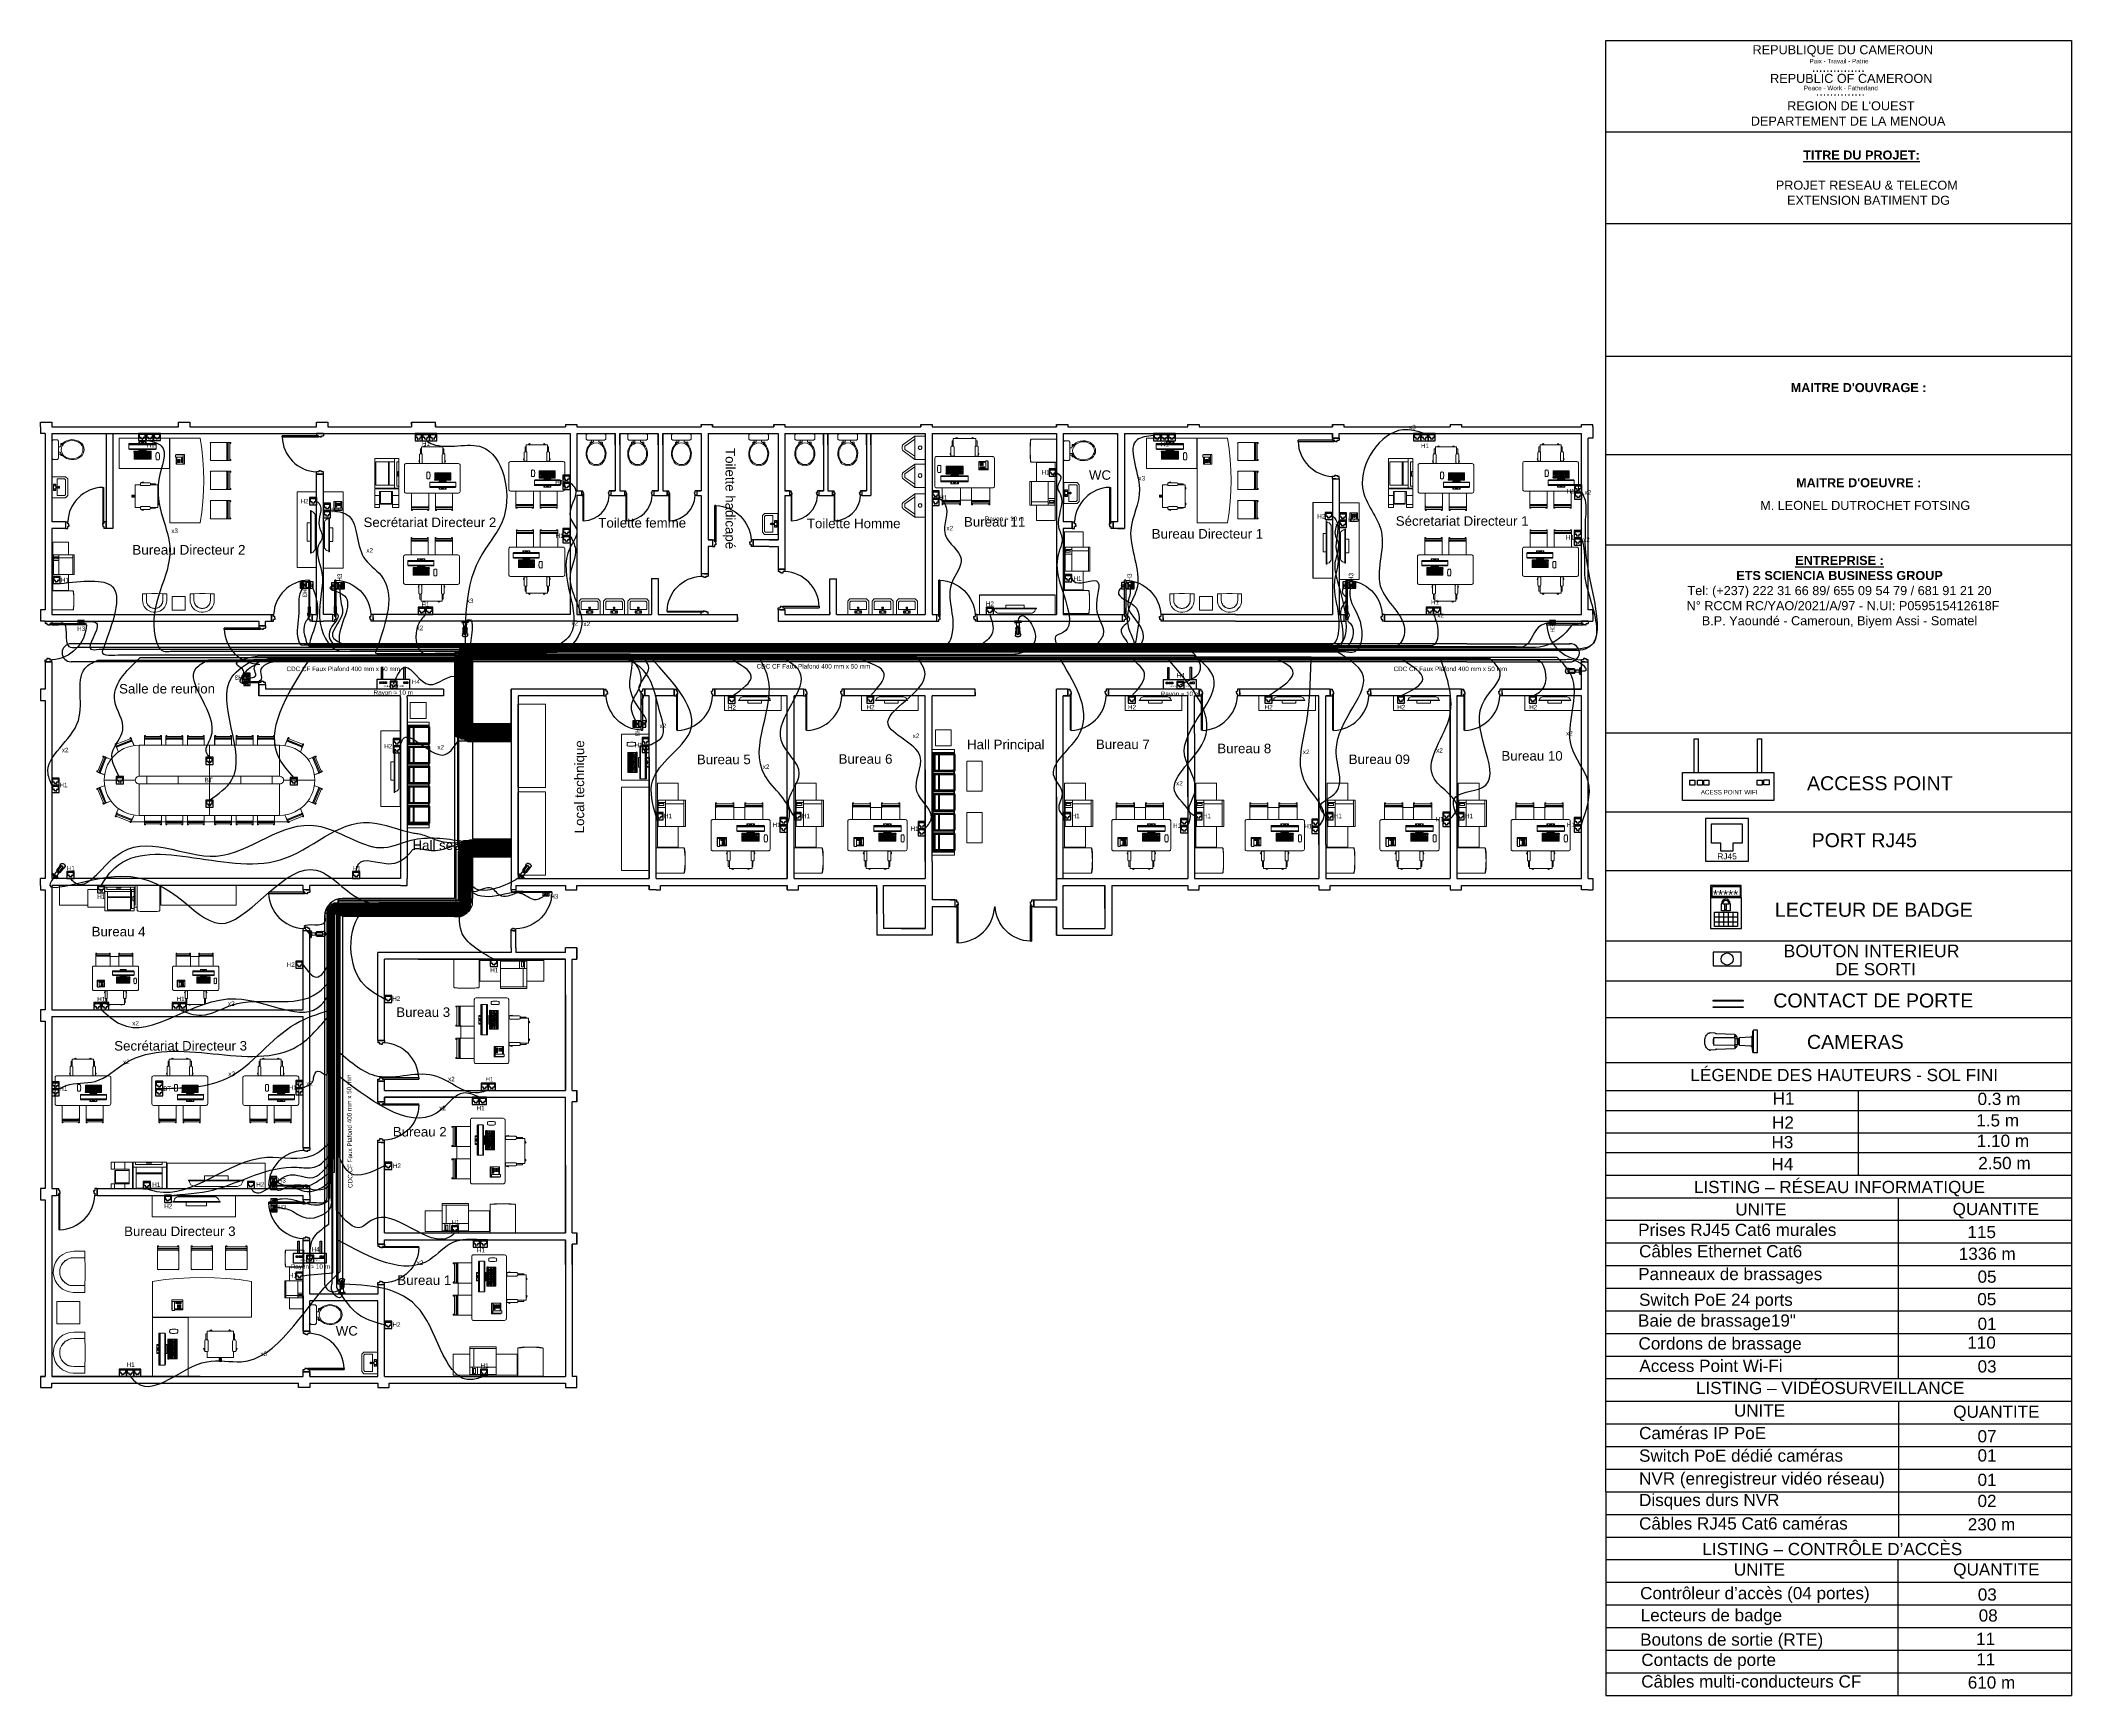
# Model space of a CAD drawing. Header units: metres. Extents: x 131 to 1703, y 190 to 2058.
# Drawn here: x 1474.81 to 1519.68, y 1976.45 to 2013.03 of the extents above; entities outside this region: 2.
import ezdxf

# ---------------------------------------------------------------- set-up
doc = ezdxf.new("R2010")
doc.units = ezdxf.units.M
for name, color, linetype in [('Cables des caméras IP', 3, 'Continuous'), ('Cables Lecteur de badge et autres', 7, 'Continuous'), ("Cables Point D'access", 7, 'Continuous'), ('Cables RJ45', 7, 'Continuous'), ('Caméras IP', 7, 'Continuous'), ('Cartouche de légende', 7, 'Continuous'), ('Lecteur de Badge & autres', 7, 'Continuous'), ('Mobilier', 7, 'Continuous'), ('Murs', 7, 'Continuous'), ('Noms Locaux', 7, 'Continuous'), ("Point D'access Wi-FI", 7, 'Continuous'), ('Portes', 7, 'Continuous'), ('Prise RJ45', 7, 'Continuous')]:
    doc.layers.add(name, color=color, linetype=linetype)
doc.layers.add('Chemin de cable', color=7, linetype='Continuous', lineweight=30)
doc.styles.get("Standard").update_dxf_attribs({"font": 'arial.ttf'})
pattern_1 = [(0, (-1574.934, -2085.959), (0, 14.34618), [10.433586, -3.912595]), (90, (-1574.934, -2085.959), (-14.34618, 9e-16), [10.433586, -3.912595])]
pattern_2 = [(0, (0, -2.5496), (0, 6.985), [5.08, -1.905]), (90, (0, -2.5496), (-6.985, 4e-16), [5.08, -1.905])]
pattern_3 = [(0, (0, 2.5774), (0, 6.985), [5.08, -1.905]), (90, (0, 2.5774), (-6.985, 4e-16), [5.08, -1.905])]
pattern_4 = [(0, (0, 5.217), (0, 6.985), [5.08, -1.905]), (90, (0, 5.217), (-6.985, 4e-16), [5.08, -1.905])]
pattern_5 = [(0, (0, 7.699), (0, 6.985), [5.08, -1.905]), (90, (0, 7.699), (-6.985, 4e-16), [5.08, -1.905])]
pattern_6 = [(0, (-1617.502, -2121.206), (0, 14.34618), [10.433586, -3.912595]), (90, (-1617.502, -2121.206), (-14.34618, 9e-16), [10.433586, -3.912595])]
pattern_7 = [(0, (-1572.218, -2097.767), (0, 14.34618), [10.433586, -3.912595]), (90, (-1572.218, -2097.767), (-14.34618, 9e-16), [10.433586, -3.912595])]

# ---------------------------------------------------------------- blocks, each defined once
blk = doc.blocks.new('Table longue')
at = {"layer": 'Mobilier', "lineweight": 9}
for points in [[(3.434, 7.796), (3.404, 7.795), (3.374, 7.79), (3.344, 7.781), (3.316, 7.77), (3.289, 7.755), (3.264, 7.738), (3.241, 7.716), (3.221, 7.695), (3.204, 7.67), (3.189, 7.643), (3.178, 7.615), (3.169, 7.585), (3.164, 7.555), (3.163, 7.525), (3.404, 7.525), (3.406, 7.533), (3.408, 7.54), (3.413, 7.546), (3.419, 7.551), (3.426, 7.553), (3.434, 7.555)], [(3.251, 7.808), (3.249, 7.806), (3.248, 7.805), (3.248, 7.803), (3.249, 7.801), (3.249, 7.8), (3.251, 7.8), (3.253, 7.8), (3.254, 7.801), (3.256, 7.803), (3.256, 7.805), (3.254, 7.806), (3.253, 7.808)], [(3.368, 7.836), (3.261, 7.791), (3.258, 7.791), (3.254, 7.79), (3.254, 7.788), (3.256, 7.783), (3.258, 7.783), (3.261, 7.785), (3.264, 7.785), (3.371, 7.83), (3.374, 7.831), (3.376, 7.833), (3.378, 7.833), (3.374, 7.838), (3.371, 7.838)], [(3.364, 7.855), (3.363, 7.853), (3.363, 7.851), (3.363, 7.85), (3.363, 7.848), (3.364, 7.848), (3.366, 7.846), (3.368, 7.848), (3.369, 7.848), (3.369, 7.85), (3.369, 7.851), (3.369, 7.853), (3.368, 7.855), (3.366, 7.855)], [(3.979, 7.796), (3.434, 7.796), (3.434, 7.555), (3.979, 7.555)], [(3.479, 7.871), (3.478, 7.871), (3.476, 7.87), (3.474, 7.868), (3.474, 7.866), (3.476, 7.865), (3.478, 7.865), (3.479, 7.863), (3.481, 7.865), (3.483, 7.865), (3.483, 7.866), (3.483, 7.868), (3.483, 7.87), (3.481, 7.871)], [(3.483, 7.853), (3.479, 7.853), (3.476, 7.853), (3.474, 7.853), (3.474, 7.846), (3.476, 7.846), (3.479, 7.846), (3.483, 7.846), (3.598, 7.846), (3.603, 7.846), (3.604, 7.846), (3.606, 7.846), (3.606, 7.853), (3.604, 7.853), (3.603, 7.853), (3.598, 7.853)], [(3.603, 7.871), (3.601, 7.871), (3.599, 7.87), (3.598, 7.868), (3.598, 7.866), (3.599, 7.865), (3.601, 7.865), (3.603, 7.863), (3.604, 7.865), (3.606, 7.865), (3.606, 7.866), (3.606, 7.868), (3.606, 7.87), (3.604, 7.871)], [(3.598, 7.843), (3.598, 7.846)], [(3.606, 7.858), (3.606, 7.86)], [(3.646, 7.871), (3.644, 7.871), (3.643, 7.87), (3.641, 7.868), (3.641, 7.866), (3.643, 7.865), (3.644, 7.865), (3.646, 7.863), (3.648, 7.865), (3.649, 7.866), (3.649, 7.868), (3.648, 7.87), (3.648, 7.871)], [(3.649, 7.853), (3.646, 7.853), (3.643, 7.853), (3.641, 7.853), (3.641, 7.846), (3.643, 7.846), (3.646, 7.846), (3.649, 7.846), (3.764, 7.846), (3.769, 7.846), (3.771, 7.846), (3.773, 7.846), (3.773, 7.853), (3.771, 7.853), (3.769, 7.853), (3.764, 7.853)], [(3.769, 7.871), (3.768, 7.871), (3.766, 7.87), (3.764, 7.868), (3.764, 7.866), (3.766, 7.865), (3.768, 7.865), (3.769, 7.863), (3.771, 7.865), (3.773, 7.866), (3.773, 7.868), (3.771, 7.87), (3.771, 7.871)], [(3.764, 7.843), (3.764, 7.846)], [(3.773, 7.858), (3.773, 7.86)], [(3.813, 7.871), (3.811, 7.871), (3.809, 7.87), (3.808, 7.868), (3.808, 7.866), (3.809, 7.865), (3.811, 7.865), (3.813, 7.863), (3.814, 7.865), (3.816, 7.866), (3.816, 7.868), (3.814, 7.87), (3.814, 7.871)], [(3.816, 7.853), (3.813, 7.853), (3.809, 7.853), (3.808, 7.853), (3.808, 7.846), (3.809, 7.846), (3.813, 7.846), (3.816, 7.846), (3.931, 7.846), (3.936, 7.846), (3.938, 7.846), (3.939, 7.846), (3.939, 7.853), (3.938, 7.853), (3.936, 7.853), (3.931, 7.853)], [(3.816, 7.846), (3.816, 7.845), (3.816, 7.843)], [(3.936, 7.871), (3.934, 7.871), (3.933, 7.87), (3.931, 7.868), (3.931, 7.866), (3.933, 7.865), (3.934, 7.865), (3.936, 7.863), (3.938, 7.865), (3.939, 7.866), (3.939, 7.868), (3.938, 7.87), (3.938, 7.871)], [(3.931, 7.843), (3.931, 7.846)], [(3.939, 7.858), (3.939, 7.86)], [(4.524, 7.796), (3.979, 7.796), (3.979, 7.555), (4.524, 7.555)], [(4.024, 7.871), (4.023, 7.871), (4.021, 7.87), (4.021, 7.868), (4.021, 7.866), (4.021, 7.865), (4.023, 7.865), (4.024, 7.863), (4.026, 7.865), (4.028, 7.865), (4.028, 7.866), (4.028, 7.868), (4.028, 7.87), (4.026, 7.871)], [(4.028, 7.853), (4.024, 7.853), (4.021, 7.853), (4.021, 7.846), (4.024, 7.846), (4.028, 7.846), (4.143, 7.846), (4.148, 7.846), (4.149, 7.846), (4.151, 7.846), (4.151, 7.853), (4.149, 7.853), (4.148, 7.853), (4.143, 7.853)], [(4.148, 7.871), (4.146, 7.871), (4.144, 7.87), (4.144, 7.868), (4.143, 7.868), (4.144, 7.866), (4.144, 7.865), (4.146, 7.865), (4.148, 7.863), (4.149, 7.865), (4.151, 7.865), (4.151, 7.866), (4.151, 7.868), (4.151, 7.87), (4.149, 7.871)], [(4.143, 7.843), (4.143, 7.846)], [(4.151, 7.858), (4.151, 7.86)], [(4.191, 7.871), (4.189, 7.871), (4.188, 7.87), (4.186, 7.868), (4.186, 7.866), (4.188, 7.865), (4.189, 7.865), (4.191, 7.863), (4.193, 7.865), (4.194, 7.865), (4.194, 7.866), (4.194, 7.868), (4.194, 7.87), (4.193, 7.871)], [(4.194, 7.853), (4.191, 7.853), (4.188, 7.853), (4.186, 7.853), (4.186, 7.846), (4.188, 7.846), (4.191, 7.846), (4.194, 7.846), (4.309, 7.846), (4.314, 7.846), (4.316, 7.846), (4.318, 7.846), (4.318, 7.853), (4.316, 7.853), (4.314, 7.853), (4.309, 7.853)], [(4.314, 7.871), (4.313, 7.871), (4.311, 7.87), (4.309, 7.868), (4.309, 7.866), (4.311, 7.865), (4.313, 7.865), (4.314, 7.863), (4.316, 7.865), (4.318, 7.865), (4.318, 7.866), (4.318, 7.868), (4.318, 7.87), (4.316, 7.871)], [(4.309, 7.843), (4.309, 7.846)], [(4.318, 7.858), (4.318, 7.86)], [(4.358, 7.871), (4.356, 7.871), (4.354, 7.87), (4.353, 7.868), (4.353, 7.866), (4.354, 7.865), (4.356, 7.865), (4.358, 7.863), (4.359, 7.865), (4.361, 7.866), (4.361, 7.868), (4.359, 7.87), (4.359, 7.871)], [(4.361, 7.853), (4.358, 7.853), (4.354, 7.853), (4.353, 7.853), (4.353, 7.846), (4.354, 7.846), (4.358, 7.846), (4.361, 7.846), (4.476, 7.846), (4.481, 7.846), (4.483, 7.846), (4.484, 7.846), (4.484, 7.853), (4.483, 7.853), (4.481, 7.853), (4.476, 7.853)], [(4.481, 7.871), (4.479, 7.871), (4.478, 7.87), (4.476, 7.868), (4.476, 7.866), (4.478, 7.865), (4.479, 7.865), (4.481, 7.863), (4.483, 7.865), (4.484, 7.866), (4.484, 7.868), (4.483, 7.87), (4.483, 7.871)], [(4.476, 7.843), (4.476, 7.846)], [(4.484, 7.858), (4.484, 7.86)], [(4.524, 7.796), (4.524, 7.555), (4.533, 7.553), (4.539, 7.551), (4.546, 7.546), (4.551, 7.54), (4.554, 7.533), (4.554, 7.525), (4.798, 7.525), (4.796, 7.555), (4.791, 7.585), (4.783, 7.615), (4.771, 7.643), (4.756, 7.67), (4.738, 7.695), (4.718, 7.716), (4.694, 7.738), (4.669, 7.755), (4.643, 7.77), (4.614, 7.781), (4.586, 7.79), (4.556, 7.795)], [(4.591, 7.836), (4.588, 7.838), (4.586, 7.838), (4.584, 7.838), (4.581, 7.833), (4.583, 7.833), (4.584, 7.831), (4.589, 7.83), (4.696, 7.785), (4.699, 7.785), (4.701, 7.783), (4.703, 7.783), (4.704, 7.788), (4.704, 7.79), (4.701, 7.791), (4.698, 7.791)], [(4.589, 7.83), (4.588, 7.828), (4.588, 7.826)], [(4.594, 7.855), (4.593, 7.855), (4.591, 7.855), (4.591, 7.853), (4.589, 7.853), (4.589, 7.851), (4.589, 7.85), (4.591, 7.848), (4.593, 7.848), (4.594, 7.846), (4.596, 7.848), (4.598, 7.85), (4.598, 7.851), (4.596, 7.853)], [(4.709, 7.808), (4.708, 7.808), (4.706, 7.806), (4.704, 7.806), (4.704, 7.805), (4.704, 7.803), (4.704, 7.801), (4.706, 7.8), (4.708, 7.8), (4.709, 7.8), (4.711, 7.801), (4.711, 7.803), (4.711, 7.805), (4.709, 7.806)], [(3.104, 7.595), (3.104, 7.593), (3.104, 7.591), (3.106, 7.59), (3.108, 7.59), (3.109, 7.59), (3.111, 7.59), (3.111, 7.591), (3.111, 7.593), (3.111, 7.595), (3.109, 7.596), (3.108, 7.596), (3.106, 7.596)], [(3.166, 7.698), (3.123, 7.591), (3.121, 7.588), (3.121, 7.585), (3.121, 7.583), (3.126, 7.581), (3.126, 7.583), (3.128, 7.585), (3.129, 7.588), (3.174, 7.695), (3.174, 7.698), (3.176, 7.701), (3.176, 7.703), (3.171, 7.705), (3.169, 7.703), (3.168, 7.701)], [(3.151, 7.708), (3.151, 7.706), (3.151, 7.705), (3.153, 7.703), (3.154, 7.703), (3.156, 7.703), (3.158, 7.705), (3.159, 7.705), (3.159, 7.706), (3.158, 7.708), (3.158, 7.71), (3.156, 7.71), (3.156, 7.711), (3.154, 7.711), (3.153, 7.71)], [(4.793, 7.698), (4.791, 7.701), (4.789, 7.703), (4.789, 7.705), (4.783, 7.703), (4.783, 7.701), (4.784, 7.698), (4.786, 7.695), (4.829, 7.588), (4.831, 7.585), (4.833, 7.583), (4.833, 7.581), (4.839, 7.583), (4.839, 7.585), (4.838, 7.588), (4.836, 7.591)], [(4.786, 7.695), (4.784, 7.695), (4.783, 7.695)], [(4.808, 7.708), (4.806, 7.71), (4.806, 7.711), (4.804, 7.711), (4.803, 7.71), (4.801, 7.708), (4.801, 7.706), (4.801, 7.705), (4.803, 7.703), (4.804, 7.703), (4.806, 7.703), (4.808, 7.705), (4.808, 7.706)], [(4.854, 7.595), (4.854, 7.596), (4.853, 7.596), (4.851, 7.596), (4.849, 7.596), (4.848, 7.595), (4.848, 7.593), (4.848, 7.591), (4.849, 7.59), (4.851, 7.59), (4.853, 7.59), (4.854, 7.59), (4.854, 7.591), (4.856, 7.593)], [(3.104, 7.455), (3.106, 7.453), (3.106, 7.451), (3.108, 7.451), (3.109, 7.453), (3.111, 7.455), (3.111, 7.456), (3.111, 7.458), (3.109, 7.46), (3.108, 7.46), (3.106, 7.46), (3.104, 7.458), (3.104, 7.456)], [(3.166, 7.351), (3.168, 7.348), (3.169, 7.345), (3.171, 7.345), (3.176, 7.346), (3.176, 7.348), (3.174, 7.35), (3.174, 7.355), (3.129, 7.46), (3.128, 7.465), (3.126, 7.466), (3.126, 7.468), (3.121, 7.465), (3.121, 7.461), (3.123, 7.458)], [(3.434, 7.251), (3.434, 7.495), (3.426, 7.495), (3.419, 7.498), (3.413, 7.503), (3.408, 7.51), (3.406, 7.516), (3.404, 7.525), (3.163, 7.525), (3.164, 7.495), (3.169, 7.463), (3.178, 7.435), (3.189, 7.406), (3.204, 7.38), (3.221, 7.355), (3.241, 7.331), (3.264, 7.311), (3.289, 7.293), (3.316, 7.278), (3.344, 7.266), (3.374, 7.258), (3.404, 7.253)], [(3.979, 7.251), (3.979, 7.495), (3.434, 7.495), (3.434, 7.251)], [(4.524, 7.251), (4.524, 7.495), (3.979, 7.495), (3.979, 7.251)], [(4.524, 7.251), (4.556, 7.253), (4.586, 7.258), (4.614, 7.266), (4.643, 7.278), (4.669, 7.293), (4.694, 7.311), (4.718, 7.331), (4.738, 7.355), (4.756, 7.38), (4.771, 7.406), (4.783, 7.435), (4.791, 7.463), (4.796, 7.495), (4.798, 7.525), (4.554, 7.525), (4.554, 7.516), (4.551, 7.51), (4.546, 7.503), (4.539, 7.498), (4.533, 7.495), (4.524, 7.495)], [(4.793, 7.351), (4.836, 7.458), (4.838, 7.461), (4.839, 7.465), (4.833, 7.468), (4.833, 7.466), (4.831, 7.465), (4.829, 7.46), (4.786, 7.355), (4.784, 7.35), (4.783, 7.348), (4.783, 7.346), (4.789, 7.345), (4.791, 7.348)], [(4.854, 7.455), (4.856, 7.456), (4.854, 7.458), (4.854, 7.46), (4.853, 7.46), (4.851, 7.46), (4.849, 7.458), (4.848, 7.458), (4.848, 7.456), (4.848, 7.455), (4.849, 7.453), (4.851, 7.451), (4.853, 7.451), (4.854, 7.453)], [(3.151, 7.34), (3.153, 7.34), (3.154, 7.338), (3.156, 7.338), (3.158, 7.338), (3.158, 7.34), (3.159, 7.341), (3.159, 7.343), (3.158, 7.345), (3.156, 7.346), (3.154, 7.346), (3.154, 7.345), (3.153, 7.345), (3.151, 7.343), (3.151, 7.341)], [(3.368, 7.213), (3.371, 7.211), (3.374, 7.21), (3.378, 7.216), (3.376, 7.216), (3.374, 7.218), (3.371, 7.22), (3.264, 7.263), (3.261, 7.265), (3.258, 7.266), (3.256, 7.266), (3.254, 7.26), (3.258, 7.258), (3.261, 7.256)], [(3.264, 7.266), (3.264, 7.263)], [(4.591, 7.213), (4.698, 7.256), (4.701, 7.258), (4.704, 7.26), (4.703, 7.266), (4.701, 7.266), (4.699, 7.265), (4.696, 7.263), (4.589, 7.22), (4.584, 7.218), (4.583, 7.216), (4.581, 7.216), (4.584, 7.21), (4.586, 7.21), (4.588, 7.211)], [(4.808, 7.34), (4.808, 7.341), (4.808, 7.343), (4.806, 7.345), (4.804, 7.346), (4.803, 7.346), (4.801, 7.345), (4.801, 7.343), (4.801, 7.341), (4.801, 7.34), (4.803, 7.338), (4.804, 7.338), (4.806, 7.338), (4.806, 7.34)], [(3.251, 7.241), (3.253, 7.241), (3.254, 7.241), (3.254, 7.243), (3.256, 7.243), (3.256, 7.245), (3.256, 7.246), (3.254, 7.248), (3.253, 7.248), (3.251, 7.248), (3.249, 7.248), (3.248, 7.246), (3.248, 7.245), (3.249, 7.243)], [(3.364, 7.195), (3.366, 7.195), (3.368, 7.195), (3.369, 7.196), (3.369, 7.198), (3.369, 7.2), (3.368, 7.201), (3.366, 7.201), (3.364, 7.201), (3.363, 7.2), (3.363, 7.198), (3.363, 7.196), (3.363, 7.195)], [(3.483, 7.196), (3.598, 7.196), (3.603, 7.196), (3.604, 7.196), (3.606, 7.196), (3.606, 7.203), (3.604, 7.203), (3.603, 7.203), (3.598, 7.203), (3.483, 7.203), (3.479, 7.203), (3.476, 7.203), (3.474, 7.203), (3.474, 7.196), (3.476, 7.196), (3.479, 7.196)], [(3.479, 7.178), (3.481, 7.178), (3.483, 7.18), (3.483, 7.181), (3.483, 7.183), (3.481, 7.185), (3.479, 7.185), (3.478, 7.185), (3.476, 7.183), (3.474, 7.181), (3.474, 7.18), (3.476, 7.18), (3.478, 7.178)], [(3.483, 7.206), (3.483, 7.203)], [(3.598, 7.203), (3.598, 7.205), (3.598, 7.206)], [(3.603, 7.178), (3.604, 7.178), (3.606, 7.18), (3.606, 7.181), (3.606, 7.183), (3.604, 7.185), (3.603, 7.185), (3.601, 7.185), (3.599, 7.183), (3.598, 7.181), (3.598, 7.18), (3.599, 7.18), (3.601, 7.178)], [(3.606, 7.19), (3.606, 7.191)], [(3.649, 7.196), (3.764, 7.196), (3.769, 7.196), (3.771, 7.196), (3.773, 7.196), (3.773, 7.203), (3.771, 7.203), (3.769, 7.203), (3.764, 7.203), (3.649, 7.203), (3.646, 7.203), (3.643, 7.203), (3.641, 7.203), (3.641, 7.196), (3.643, 7.196), (3.646, 7.196)], [(3.646, 7.178), (3.648, 7.178), (3.648, 7.18), (3.649, 7.18), (3.649, 7.181), (3.648, 7.183), (3.648, 7.185), (3.646, 7.185), (3.644, 7.185), (3.643, 7.183), (3.641, 7.181), (3.641, 7.18), (3.643, 7.18), (3.644, 7.178)], [(3.649, 7.206), (3.649, 7.203)], [(3.764, 7.203), (3.764, 7.205), (3.764, 7.206)], [(3.769, 7.178), (3.771, 7.178), (3.771, 7.18), (3.773, 7.18), (3.773, 7.181), (3.771, 7.183), (3.771, 7.185), (3.769, 7.185), (3.768, 7.185), (3.766, 7.183), (3.764, 7.181), (3.764, 7.18), (3.766, 7.18), (3.768, 7.178)], [(3.773, 7.19), (3.773, 7.191)], [(3.816, 7.196), (3.931, 7.196), (3.936, 7.196), (3.938, 7.196), (3.939, 7.196), (3.939, 7.203), (3.938, 7.203), (3.936, 7.203), (3.931, 7.203), (3.816, 7.203), (3.813, 7.203), (3.809, 7.203), (3.808, 7.203), (3.808, 7.196), (3.809, 7.196), (3.813, 7.196)], [(3.813, 7.178), (3.814, 7.178), (3.814, 7.18), (3.816, 7.18), (3.816, 7.181), (3.814, 7.183), (3.814, 7.185), (3.813, 7.185), (3.811, 7.185), (3.809, 7.183), (3.808, 7.181), (3.808, 7.18), (3.809, 7.18), (3.811, 7.178)], [(3.816, 7.206), (3.816, 7.203)], [(3.931, 7.203), (3.931, 7.205), (3.931, 7.206)], [(3.936, 7.178), (3.938, 7.178), (3.938, 7.18), (3.939, 7.18), (3.939, 7.181), (3.938, 7.183), (3.938, 7.185), (3.936, 7.185), (3.934, 7.185), (3.933, 7.183), (3.931, 7.181), (3.931, 7.18), (3.933, 7.18), (3.934, 7.178)], [(3.939, 7.19), (3.939, 7.191)], [(4.028, 7.196), (4.143, 7.196), (4.148, 7.196), (4.149, 7.196), (4.151, 7.196), (4.151, 7.203), (4.149, 7.203), (4.148, 7.203), (4.143, 7.203), (4.028, 7.203), (4.024, 7.203), (4.021, 7.203), (4.021, 7.196), (4.024, 7.196)], [(4.024, 7.178), (4.026, 7.178), (4.028, 7.18), (4.028, 7.181), (4.028, 7.183), (4.026, 7.185), (4.024, 7.185), (4.023, 7.185), (4.021, 7.183), (4.021, 7.181), (4.021, 7.18), (4.023, 7.178)], [(4.143, 7.203), (4.143, 7.205), (4.143, 7.206)], [(4.148, 7.178), (4.149, 7.178), (4.151, 7.18), (4.151, 7.181), (4.151, 7.183), (4.149, 7.185), (4.148, 7.185), (4.146, 7.185), (4.144, 7.183), (4.144, 7.181), (4.143, 7.181), (4.144, 7.18), (4.146, 7.178)], [(4.151, 7.19), (4.151, 7.191)], [(4.194, 7.196), (4.309, 7.196), (4.314, 7.196), (4.316, 7.196), (4.318, 7.196), (4.318, 7.203), (4.316, 7.203), (4.314, 7.203), (4.309, 7.203), (4.194, 7.203), (4.191, 7.203), (4.188, 7.203), (4.186, 7.203), (4.186, 7.196), (4.188, 7.196), (4.191, 7.196)], [(4.191, 7.178), (4.193, 7.178), (4.194, 7.18), (4.194, 7.181), (4.194, 7.183), (4.193, 7.185), (4.191, 7.185), (4.189, 7.185), (4.188, 7.183), (4.186, 7.181), (4.186, 7.18), (4.188, 7.18), (4.189, 7.178)], [(4.194, 7.206), (4.194, 7.203)], [(4.309, 7.203), (4.309, 7.205), (4.309, 7.206)], [(4.314, 7.178), (4.316, 7.178), (4.318, 7.18), (4.318, 7.181), (4.318, 7.183), (4.316, 7.185), (4.314, 7.185), (4.313, 7.185), (4.311, 7.183), (4.309, 7.181), (4.309, 7.18), (4.311, 7.18), (4.313, 7.178)], [(4.318, 7.19), (4.318, 7.191)], [(4.361, 7.196), (4.476, 7.196), (4.481, 7.196), (4.483, 7.196), (4.484, 7.196), (4.484, 7.203), (4.483, 7.203), (4.481, 7.203), (4.476, 7.203), (4.361, 7.203), (4.358, 7.203), (4.354, 7.203), (4.353, 7.203), (4.353, 7.196), (4.354, 7.196), (4.358, 7.196)], [(4.358, 7.178), (4.359, 7.178), (4.359, 7.18), (4.361, 7.18), (4.361, 7.181), (4.359, 7.183), (4.359, 7.185), (4.358, 7.185), (4.356, 7.185), (4.354, 7.183), (4.353, 7.181), (4.353, 7.18), (4.354, 7.18), (4.356, 7.178)], [(4.361, 7.206), (4.361, 7.203)], [(4.476, 7.203), (4.476, 7.205), (4.476, 7.206)], [(4.481, 7.178), (4.483, 7.178), (4.483, 7.18), (4.484, 7.18), (4.484, 7.181), (4.483, 7.183), (4.483, 7.185), (4.481, 7.185), (4.479, 7.185), (4.478, 7.183), (4.476, 7.181), (4.476, 7.18), (4.478, 7.18), (4.479, 7.178)], [(4.484, 7.19), (4.484, 7.191)], [(4.588, 7.221), (4.589, 7.22)], [(4.594, 7.195), (4.596, 7.195), (4.598, 7.196), (4.598, 7.198), (4.598, 7.2), (4.596, 7.2), (4.596, 7.201), (4.594, 7.201), (4.593, 7.201), (4.591, 7.2), (4.589, 7.198), (4.589, 7.196), (4.591, 7.196), (4.591, 7.195), (4.593, 7.195)], [(4.709, 7.241), (4.709, 7.243), (4.711, 7.245), (4.711, 7.246), (4.711, 7.248), (4.709, 7.248), (4.708, 7.248), (4.706, 7.248), (4.704, 7.248), (4.704, 7.246), (4.704, 7.245), (4.704, 7.243), (4.706, 7.241), (4.708, 7.241)]]:
    blk.add_lwpolyline(points, close=True, dxfattribs=at)
for points in [[(3.248, 7.803), (3.253, 7.795), (3.251, 7.795)], [(3.251, 7.8), (3.249, 7.8), (3.254, 7.788)], [(3.393, 7.795), (3.381, 7.823), (3.379, 7.826), (3.376, 7.828), (3.371, 7.826), (3.264, 7.783), (3.263, 7.78), (3.261, 7.776), (3.261, 7.773), (3.273, 7.743), (3.258, 7.78), (3.254, 7.786), (3.253, 7.791), (3.253, 7.793), (3.253, 7.795)], [(3.256, 7.801), (3.256, 7.803), (3.363, 7.846), (3.364, 7.848)], [(3.258, 7.8), (3.256, 7.805)], [(3.258, 7.783), (3.258, 7.78)], [(3.264, 7.785), (3.264, 7.783), (3.264, 7.786)], [(3.363, 7.85), (3.364, 7.845)], [(3.394, 7.795), (3.379, 7.83), (3.378, 7.831), (3.376, 7.838), (3.374, 7.843), (3.373, 7.845), (3.369, 7.853)], [(3.374, 7.838), (3.371, 7.85), (3.369, 7.85)], [(3.369, 7.83), (3.371, 7.826), (3.371, 7.83)], [(3.606, 7.868), (3.606, 7.858), (3.606, 7.856), (3.606, 7.851), (3.606, 7.845), (3.606, 7.843), (3.606, 7.796), (3.606, 7.835), (3.604, 7.84), (3.603, 7.841), (3.598, 7.843), (3.483, 7.843), (3.479, 7.841), (3.476, 7.84), (3.474, 7.835), (3.474, 7.796), (3.474, 7.843), (3.474, 7.85), (3.474, 7.856), (3.474, 7.858), (3.474, 7.868)], [(3.476, 7.865), (3.474, 7.865), (3.474, 7.853)], [(3.474, 7.858), (3.474, 7.86)], [(3.481, 7.865), (3.483, 7.865), (3.598, 7.865), (3.599, 7.865)], [(3.483, 7.861), (3.483, 7.868)], [(3.483, 7.846), (3.483, 7.845), (3.483, 7.843), (3.484, 7.846)], [(3.598, 7.868), (3.598, 7.861)], [(3.606, 7.853), (3.606, 7.865), (3.604, 7.865)], [(3.606, 7.843), (3.604, 7.846)], [(3.773, 7.868), (3.773, 7.858), (3.773, 7.856), (3.773, 7.851), (3.773, 7.845), (3.773, 7.843), (3.773, 7.796), (3.773, 7.835), (3.771, 7.84), (3.769, 7.841), (3.764, 7.843), (3.649, 7.843), (3.646, 7.841), (3.643, 7.84), (3.641, 7.835), (3.641, 7.796), (3.641, 7.843), (3.641, 7.85), (3.641, 7.856), (3.641, 7.858), (3.641, 7.868)], [(3.643, 7.865), (3.641, 7.865), (3.641, 7.853)], [(3.641, 7.858), (3.641, 7.86)], [(3.648, 7.865), (3.649, 7.865), (3.764, 7.865), (3.766, 7.865)], [(3.649, 7.861), (3.649, 7.868)], [(3.649, 7.846), (3.649, 7.845), (3.649, 7.843), (3.651, 7.846)], [(3.764, 7.868), (3.764, 7.861)], [(3.773, 7.853), (3.773, 7.865), (3.771, 7.865)], [(3.773, 7.843), (3.771, 7.846)], [(3.939, 7.868), (3.939, 7.858), (3.939, 7.856), (3.939, 7.851), (3.939, 7.845), (3.939, 7.843), (3.939, 7.796), (3.939, 7.835), (3.938, 7.84), (3.936, 7.841), (3.931, 7.843), (3.816, 7.843), (3.813, 7.841), (3.809, 7.84), (3.808, 7.835), (3.808, 7.796), (3.808, 7.843), (3.808, 7.85), (3.808, 7.856), (3.808, 7.858), (3.808, 7.868)], [(3.809, 7.865), (3.808, 7.865), (3.808, 7.853)], [(3.808, 7.858), (3.808, 7.86)], [(3.814, 7.865), (3.816, 7.865), (3.931, 7.865), (3.933, 7.865)], [(3.816, 7.861), (3.816, 7.868)], [(3.931, 7.868), (3.931, 7.861)], [(3.939, 7.853), (3.939, 7.865), (3.938, 7.865)], [(3.939, 7.843), (3.938, 7.846)], [(4.019, 7.868), (4.019, 7.858), (4.019, 7.856), (4.019, 7.85), (4.019, 7.843), (4.019, 7.796)], [(4.021, 7.858), (4.019, 7.858), (4.021, 7.86)], [(4.151, 7.868), (4.151, 7.858), (4.151, 7.856), (4.151, 7.851), (4.151, 7.845), (4.151, 7.843), (4.151, 7.796), (4.151, 7.835), (4.149, 7.84), (4.148, 7.841), (4.143, 7.843), (4.028, 7.843), (4.024, 7.841), (4.021, 7.84), (4.021, 7.835), (4.021, 7.796)], [(4.021, 7.865), (4.021, 7.853)], [(4.021, 7.865), (4.021, 7.865)], [(4.026, 7.865), (4.028, 7.865), (4.143, 7.865), (4.144, 7.865)], [(4.028, 7.861), (4.028, 7.868)], [(4.028, 7.846), (4.028, 7.845), (4.028, 7.843), (4.029, 7.846)], [(4.143, 7.868), (4.143, 7.861)], [(4.151, 7.853), (4.151, 7.865), (4.149, 7.865)], [(4.151, 7.843), (4.151, 7.846)], [(4.318, 7.868), (4.318, 7.858), (4.318, 7.856), (4.318, 7.851), (4.318, 7.845), (4.318, 7.843), (4.318, 7.796), (4.318, 7.835), (4.316, 7.84), (4.314, 7.841), (4.309, 7.843), (4.194, 7.843), (4.191, 7.841), (4.188, 7.84), (4.186, 7.835), (4.186, 7.796), (4.186, 7.843), (4.186, 7.85), (4.186, 7.856), (4.186, 7.858), (4.186, 7.868)], [(4.188, 7.865), (4.186, 7.865), (4.186, 7.853)], [(4.186, 7.858), (4.186, 7.86)], [(4.193, 7.865), (4.194, 7.865), (4.309, 7.865), (4.311, 7.865)], [(4.194, 7.861), (4.194, 7.868)], [(4.194, 7.846), (4.194, 7.845), (4.194, 7.843), (4.196, 7.846)], [(4.309, 7.868), (4.309, 7.861)], [(4.318, 7.853), (4.318, 7.865), (4.316, 7.865)], [(4.318, 7.843), (4.318, 7.846)], [(4.484, 7.868), (4.484, 7.858), (4.484, 7.856), (4.484, 7.851), (4.484, 7.845), (4.484, 7.843), (4.484, 7.796), (4.484, 7.835), (4.483, 7.84), (4.481, 7.841), (4.476, 7.843), (4.361, 7.843), (4.358, 7.841), (4.354, 7.84), (4.353, 7.835), (4.353, 7.796), (4.353, 7.843), (4.353, 7.85), (4.353, 7.856), (4.353, 7.858), (4.353, 7.868)], [(4.354, 7.865), (4.353, 7.865), (4.353, 7.853)], [(4.353, 7.858), (4.353, 7.86)], [(4.359, 7.865), (4.361, 7.865), (4.476, 7.865), (4.478, 7.865)], [(4.361, 7.861), (4.361, 7.868)], [(4.361, 7.846), (4.361, 7.845), (4.361, 7.843), (4.363, 7.846)], [(4.476, 7.868), (4.476, 7.861)], [(4.484, 7.853), (4.484, 7.865), (4.483, 7.865)], [(4.484, 7.843), (4.483, 7.846)], [(4.711, 7.803), (4.708, 7.795), (4.706, 7.791), (4.704, 7.788), (4.703, 7.781), (4.701, 7.78), (4.686, 7.743), (4.698, 7.773), (4.699, 7.776), (4.698, 7.78), (4.694, 7.783), (4.588, 7.826), (4.584, 7.828), (4.579, 7.826), (4.578, 7.823), (4.566, 7.795), (4.581, 7.83), (4.583, 7.836), (4.586, 7.841), (4.586, 7.845), (4.589, 7.853)], [(4.589, 7.85), (4.584, 7.838)], [(4.589, 7.85), (4.589, 7.85)], [(4.594, 7.845), (4.598, 7.85)], [(4.594, 7.848), (4.596, 7.846), (4.703, 7.803), (4.704, 7.801)], [(4.694, 7.785), (4.694, 7.783), (4.696, 7.785)], [(4.704, 7.805), (4.701, 7.8)], [(4.701, 7.78), (4.703, 7.783)], [(4.704, 7.788), (4.709, 7.8)], [(4.708, 7.795), (4.708, 7.795)], [(4.709, 7.8), (4.709, 7.8)], [(3.156, 7.71), (3.164, 7.706), (3.166, 7.706), (3.171, 7.705), (3.178, 7.701), (3.179, 7.701), (3.216, 7.686), (3.186, 7.698), (3.183, 7.698), (3.179, 7.696), (3.176, 7.695), (3.133, 7.588), (3.131, 7.583), (3.133, 7.58), (3.136, 7.578), (3.166, 7.565), (3.129, 7.58), (3.123, 7.583), (3.118, 7.585), (3.114, 7.586), (3.106, 7.59)], [(3.114, 7.595), (3.109, 7.596)], [(3.109, 7.59), (3.109, 7.588), (3.121, 7.583)], [(3.111, 7.595), (3.113, 7.595), (3.156, 7.701), (3.156, 7.703)], [(3.126, 7.581), (3.129, 7.58)], [(3.133, 7.588), (3.129, 7.59)], [(3.129, 7.588), (3.131, 7.588), (3.133, 7.586)], [(3.154, 7.703), (3.159, 7.701)], [(3.171, 7.705), (3.159, 7.71), (3.159, 7.708)], [(3.173, 7.695), (3.176, 7.695), (3.174, 7.695)], [(4.853, 7.59), (4.844, 7.586), (4.843, 7.585), (4.838, 7.583), (4.831, 7.58), (4.794, 7.565), (4.823, 7.578), (4.826, 7.58), (4.828, 7.583), (4.828, 7.588), (4.783, 7.695), (4.781, 7.696), (4.778, 7.698), (4.773, 7.698), (4.744, 7.686), (4.779, 7.701), (4.788, 7.703), (4.793, 7.706), (4.794, 7.706), (4.803, 7.71)], [(4.801, 7.708), (4.799, 7.71), (4.789, 7.705)], [(4.801, 7.701), (4.806, 7.703)], [(4.803, 7.703), (4.803, 7.701), (4.848, 7.595)], [(4.828, 7.586), (4.829, 7.588), (4.828, 7.588)], [(4.831, 7.58), (4.833, 7.581)], [(4.839, 7.583), (4.849, 7.588), (4.849, 7.59)], [(4.849, 7.596), (4.844, 7.595)], [(3.106, 7.46), (3.114, 7.463), (3.116, 7.463), (3.121, 7.466), (3.128, 7.468), (3.129, 7.468), (3.166, 7.483), (3.136, 7.471), (3.133, 7.47), (3.131, 7.465), (3.133, 7.461), (3.176, 7.355), (3.179, 7.351), (3.183, 7.35), (3.186, 7.351), (3.216, 7.363), (3.179, 7.348), (3.173, 7.345), (3.168, 7.343), (3.164, 7.341), (3.156, 7.338)], [(3.121, 7.465), (3.109, 7.461), (3.109, 7.46)], [(3.109, 7.453), (3.114, 7.455)], [(3.156, 7.345), (3.156, 7.346), (3.113, 7.453), (3.111, 7.455)], [(3.129, 7.468), (3.126, 7.466)], [(3.131, 7.46), (3.133, 7.461), (3.129, 7.461)], [(4.803, 7.338), (4.794, 7.341), (4.793, 7.343), (4.788, 7.345), (4.781, 7.348), (4.779, 7.348), (4.744, 7.363), (4.773, 7.351), (4.778, 7.35), (4.781, 7.351), (4.783, 7.355), (4.828, 7.461), (4.828, 7.465), (4.826, 7.47), (4.823, 7.471), (4.794, 7.483), (4.831, 7.468), (4.838, 7.466), (4.843, 7.463), (4.844, 7.463), (4.853, 7.46)], [(4.848, 7.455), (4.848, 7.453), (4.803, 7.346), (4.803, 7.345)], [(4.829, 7.461), (4.828, 7.461), (4.829, 7.46)], [(4.833, 7.466), (4.831, 7.468)], [(4.849, 7.46), (4.849, 7.461), (4.839, 7.465)], [(4.844, 7.455), (4.849, 7.453)], [(3.159, 7.348), (3.154, 7.345)], [(3.159, 7.341), (3.159, 7.34), (3.171, 7.345)], [(3.174, 7.353), (3.176, 7.355), (3.173, 7.355)], [(3.248, 7.246), (3.253, 7.255), (3.253, 7.256), (3.254, 7.261), (3.258, 7.268), (3.258, 7.27), (3.273, 7.305), (3.261, 7.276), (3.261, 7.271), (3.263, 7.268), (3.264, 7.266), (3.371, 7.221), (3.376, 7.221), (3.379, 7.223), (3.381, 7.226), (3.394, 7.255), (3.379, 7.22), (3.376, 7.211), (3.374, 7.206), (3.373, 7.205), (3.369, 7.196)], [(3.254, 7.26), (3.249, 7.25), (3.251, 7.25)], [(3.258, 7.27), (3.258, 7.266)], [(4.589, 7.196), (4.586, 7.205), (4.586, 7.206), (4.584, 7.211), (4.581, 7.218), (4.581, 7.22), (4.566, 7.255), (4.578, 7.226), (4.579, 7.223), (4.584, 7.221), (4.588, 7.221), (4.694, 7.266), (4.698, 7.268), (4.699, 7.271), (4.698, 7.276), (4.686, 7.305), (4.701, 7.27), (4.704, 7.263), (4.706, 7.256), (4.708, 7.255), (4.711, 7.246)], [(4.696, 7.263), (4.694, 7.265), (4.694, 7.266), (4.694, 7.263)], [(4.703, 7.266), (4.701, 7.27)], [(4.709, 7.25), (4.704, 7.26)], [(4.786, 7.355), (4.783, 7.355), (4.786, 7.353)], [(4.789, 7.345), (4.799, 7.34), (4.801, 7.341)], [(4.806, 7.345), (4.801, 7.348)], [(3.256, 7.243), (3.258, 7.248)], [(3.364, 7.201), (3.363, 7.201), (3.256, 7.246)], [(3.364, 7.205), (3.363, 7.2)], [(3.371, 7.22), (3.371, 7.221), (3.369, 7.22)], [(3.369, 7.2), (3.371, 7.2), (3.374, 7.21)], [(3.474, 7.181), (3.474, 7.19), (3.474, 7.193), (3.474, 7.198), (3.474, 7.205), (3.474, 7.206), (3.474, 7.251), (3.474, 7.213), (3.476, 7.21), (3.479, 7.206), (3.483, 7.206), (3.598, 7.206), (3.603, 7.206), (3.604, 7.21), (3.606, 7.213), (3.606, 7.251), (3.606, 7.206), (3.606, 7.198), (3.606, 7.193), (3.606, 7.19), (3.606, 7.181)], [(3.474, 7.196), (3.474, 7.185), (3.476, 7.185)], [(3.474, 7.19), (3.474, 7.191)], [(3.599, 7.185), (3.598, 7.185), (3.483, 7.185), (3.481, 7.185)], [(3.483, 7.181), (3.483, 7.186)], [(3.598, 7.186), (3.598, 7.181)], [(3.604, 7.185), (3.606, 7.185), (3.606, 7.196)], [(3.606, 7.203), (3.606, 7.206)], [(3.641, 7.181), (3.641, 7.19), (3.641, 7.193), (3.641, 7.198), (3.641, 7.205), (3.641, 7.206), (3.641, 7.251), (3.641, 7.213), (3.643, 7.21), (3.646, 7.206), (3.649, 7.206), (3.764, 7.206), (3.769, 7.206), (3.771, 7.21), (3.773, 7.213), (3.773, 7.251), (3.773, 7.206), (3.773, 7.198), (3.773, 7.193), (3.773, 7.19), (3.773, 7.181)], [(3.641, 7.196), (3.641, 7.185), (3.643, 7.185)], [(3.641, 7.19), (3.641, 7.191)], [(3.766, 7.185), (3.764, 7.185), (3.649, 7.185), (3.648, 7.185)], [(3.649, 7.181), (3.649, 7.186)], [(3.764, 7.186), (3.764, 7.181)], [(3.771, 7.185), (3.773, 7.185), (3.773, 7.196)], [(3.773, 7.203), (3.773, 7.206)], [(3.808, 7.181), (3.808, 7.19), (3.808, 7.193), (3.808, 7.198), (3.808, 7.205), (3.808, 7.206), (3.808, 7.251), (3.808, 7.213), (3.809, 7.21), (3.813, 7.206), (3.816, 7.206), (3.931, 7.206), (3.936, 7.206), (3.938, 7.21), (3.939, 7.213), (3.939, 7.251), (3.939, 7.206), (3.939, 7.198), (3.939, 7.193), (3.939, 7.19), (3.939, 7.181)], [(3.808, 7.196), (3.808, 7.185), (3.809, 7.185)], [(3.808, 7.19), (3.808, 7.191)], [(3.933, 7.185), (3.931, 7.185), (3.816, 7.185), (3.814, 7.185)], [(3.816, 7.181), (3.816, 7.186)], [(3.931, 7.186), (3.931, 7.181)], [(3.938, 7.185), (3.939, 7.185), (3.939, 7.196)], [(3.939, 7.203), (3.939, 7.206)], [(4.019, 7.251), (4.019, 7.206), (4.019, 7.205), (4.019, 7.198), (4.019, 7.193), (4.019, 7.19), (4.019, 7.181)], [(4.021, 7.19), (4.019, 7.19), (4.021, 7.191)], [(4.021, 7.251), (4.021, 7.213), (4.021, 7.21), (4.024, 7.206), (4.028, 7.206), (4.143, 7.206), (4.148, 7.206), (4.149, 7.21), (4.151, 7.213), (4.151, 7.251), (4.151, 7.206), (4.151, 7.198), (4.151, 7.193), (4.151, 7.19), (4.151, 7.181)], [(4.021, 7.196), (4.021, 7.185)], [(4.021, 7.185), (4.021, 7.185)], [(4.144, 7.185), (4.143, 7.185), (4.028, 7.185), (4.026, 7.185)], [(4.029, 7.203), (4.028, 7.206), (4.028, 7.203)], [(4.028, 7.181), (4.028, 7.186)], [(4.143, 7.186), (4.143, 7.181)], [(4.149, 7.185), (4.151, 7.185), (4.151, 7.196)], [(4.151, 7.203), (4.151, 7.206)], [(4.186, 7.181), (4.186, 7.19), (4.186, 7.193), (4.186, 7.198), (4.186, 7.205), (4.186, 7.206), (4.186, 7.251), (4.186, 7.213), (4.188, 7.21), (4.191, 7.206), (4.194, 7.206), (4.309, 7.206), (4.314, 7.206), (4.316, 7.21), (4.318, 7.213), (4.318, 7.251), (4.318, 7.206), (4.318, 7.198), (4.318, 7.193), (4.318, 7.19), (4.318, 7.181)], [(4.186, 7.196), (4.186, 7.185), (4.188, 7.185)], [(4.186, 7.19), (4.186, 7.191)], [(4.311, 7.185), (4.309, 7.185), (4.194, 7.185), (4.193, 7.185)], [(4.194, 7.181), (4.194, 7.186)], [(4.309, 7.186), (4.309, 7.181)], [(4.316, 7.185), (4.318, 7.185), (4.318, 7.196)], [(4.318, 7.203), (4.318, 7.206)], [(4.353, 7.181), (4.353, 7.19), (4.353, 7.193), (4.353, 7.198), (4.353, 7.205), (4.353, 7.206), (4.353, 7.251), (4.353, 7.213), (4.354, 7.21), (4.358, 7.206), (4.361, 7.206), (4.476, 7.206), (4.481, 7.206), (4.483, 7.21), (4.484, 7.213), (4.484, 7.251), (4.484, 7.206), (4.484, 7.198), (4.484, 7.193), (4.484, 7.19), (4.484, 7.181)], [(4.353, 7.196), (4.353, 7.185), (4.354, 7.185)], [(4.353, 7.19), (4.353, 7.191)], [(4.478, 7.185), (4.476, 7.185), (4.361, 7.185), (4.359, 7.185)], [(4.361, 7.181), (4.361, 7.186)], [(4.476, 7.186), (4.476, 7.181)], [(4.483, 7.185), (4.484, 7.185), (4.484, 7.196)], [(4.484, 7.203), (4.484, 7.206)], [(4.584, 7.21), (4.589, 7.2)], [(4.589, 7.2), (4.589, 7.2)], [(4.704, 7.246), (4.703, 7.246), (4.596, 7.201), (4.594, 7.201)], [(4.598, 7.2), (4.594, 7.205)], [(4.701, 7.248), (4.704, 7.243)], [(4.709, 7.25), (4.709, 7.25)]]:
    blk.add_lwpolyline(points, dxfattribs=at)
at = {"layer": 'Mobilier', "color": 8, "lineweight": 9, "true_color": 0x787878}
for points in [[(3.493, 7.846), (3.493, 7.843)], [(3.736, 7.846), (3.736, 7.843)], [(4.223, 7.846), (4.223, 7.843)], [(4.468, 7.846), (4.468, 7.843)], [(3.174, 7.688), (3.171, 7.688)], [(3.218, 7.688), (3.209, 7.688)], [(4.749, 7.688), (4.743, 7.688)], [(4.788, 7.688), (4.786, 7.688)], [(3.139, 7.445), (3.136, 7.445)], [(3.493, 7.555), (3.493, 7.495)], [(3.736, 7.555), (3.736, 7.495)], [(3.979, 7.555), (3.979, 7.495)], [(4.223, 7.555), (4.223, 7.495)], [(4.468, 7.555), (4.468, 7.495)], [(4.823, 7.445), (4.821, 7.445)], [(3.474, 7.201), (3.371, 7.201)], [(3.493, 7.206), (3.493, 7.203)], [(3.641, 7.201), (3.606, 7.201)], [(3.736, 7.206), (3.736, 7.203)], [(3.808, 7.201), (3.773, 7.201)], [(4.021, 7.201), (3.939, 7.201)], [(4.186, 7.201), (4.151, 7.201)], [(4.223, 7.206), (4.223, 7.203)], [(4.353, 7.201), (4.318, 7.201)], [(4.468, 7.206), (4.468, 7.203)], [(4.588, 7.201), (4.484, 7.201)]]:
    blk.add_lwpolyline(points, dxfattribs=at)
blk = doc.blocks.new('Bidet')
at = {"layer": 'Mobilier', "lineweight": 9}
for points in [[(2.961, 9.84), (2.931, 9.84), (2.923, 9.831), (2.923, 9.711), (2.931, 9.703), (2.961, 9.703), (2.969, 9.711), (2.969, 9.831)], [(3.139, 9.771), (3.138, 9.786), (3.131, 9.8), (3.123, 9.811), (3.111, 9.821), (3.096, 9.828), (3.081, 9.833), (3.063, 9.835), (3.046, 9.833), (3.031, 9.828), (3.016, 9.821), (3.004, 9.811), (2.996, 9.8), (2.989, 9.786), (2.988, 9.771), (2.989, 9.758), (2.996, 9.745), (3.004, 9.731), (3.016, 9.721), (3.031, 9.715), (3.046, 9.71), (3.063, 9.708), (3.081, 9.71), (3.096, 9.715), (3.111, 9.721), (3.123, 9.731), (3.131, 9.745), (3.138, 9.758)], [(2.988, 9.805), (2.989, 9.805), (2.988, 9.805), (2.988, 9.803)]]:
    blk.add_lwpolyline(points, close=True, dxfattribs=at)
for points in [[(2.969, 9.791), (2.983, 9.791), (2.989, 9.805), (2.998, 9.816), (3.011, 9.826), (3.024, 9.833), (3.041, 9.838), (3.058, 9.841), (3.076, 9.84), (3.093, 9.836), (3.108, 9.831), (3.121, 9.821), (3.133, 9.811), (3.141, 9.8), (3.146, 9.786), (3.148, 9.771), (3.146, 9.758), (3.141, 9.745), (3.133, 9.731), (3.121, 9.721), (3.108, 9.713), (3.093, 9.706), (3.076, 9.703), (3.058, 9.703), (3.041, 9.705), (3.024, 9.71), (3.011, 9.718), (2.998, 9.728), (2.989, 9.74), (2.983, 9.753), (2.969, 9.753)], [(2.996, 9.815), (2.984, 9.815), (2.984, 9.796)], [(2.989, 9.805), (2.989, 9.805)], [(2.984, 9.748), (2.984, 9.73), (2.996, 9.73)], [(2.989, 9.74), (2.989, 9.738), (2.988, 9.738), (2.988, 9.74), (2.988, 9.738), (2.989, 9.738)]]:
    blk.add_lwpolyline(points, dxfattribs=at)
at = {"layer": 'Mobilier', "color": 252, "lineweight": 9, "true_color": 0x858585}
blk.add_lwpolyline([(2.969, 9.74), (2.984, 9.74)], dxfattribs=at)
blk = doc.blocks.new('Lave-main')
at = {"layer": 'Mobilier', "lineweight": 9}
for points in [[(3.016, 9.45), (3.031, 9.465), (3.031, 9.581), (3.016, 9.596), (2.923, 9.596), (2.923, 9.45)], [(3.016, 9.575), (3.009, 9.581), (2.958, 9.581), (2.958, 9.526), (2.958, 9.581), (3.009, 9.581), (3.016, 9.575), (3.016, 9.471), (3.009, 9.465), (2.958, 9.465), (2.958, 9.52), (2.958, 9.465), (3.009, 9.465), (3.016, 9.471)], [(2.948, 9.5), (2.948, 9.546), (2.931, 9.546), (2.931, 9.5)], [(2.939, 9.533), (2.941, 9.533), (2.943, 9.533), (2.944, 9.535), (2.944, 9.536), (2.946, 9.538), (2.944, 9.54), (2.944, 9.541), (2.944, 9.543), (2.943, 9.543), (2.941, 9.545), (2.939, 9.545), (2.938, 9.545), (2.936, 9.543), (2.934, 9.541), (2.934, 9.54), (2.934, 9.538), (2.934, 9.536), (2.936, 9.535), (2.936, 9.533), (2.938, 9.533)], [(2.939, 9.501), (2.941, 9.503), (2.943, 9.503), (2.944, 9.503), (2.944, 9.505), (2.944, 9.506), (2.946, 9.508), (2.944, 9.51), (2.944, 9.511), (2.943, 9.513), (2.941, 9.513), (2.939, 9.513), (2.938, 9.513), (2.936, 9.513), (2.936, 9.511), (2.934, 9.511), (2.934, 9.51), (2.934, 9.508), (2.934, 9.506), (2.934, 9.505), (2.936, 9.503), (2.938, 9.503)], [(2.948, 9.526), (2.973, 9.526), (2.973, 9.52), (2.948, 9.52)], [(2.969, 9.53), (2.971, 9.528), (2.973, 9.528), (2.974, 9.526), (2.974, 9.525), (2.974, 9.523), (2.974, 9.521), (2.974, 9.52), (2.973, 9.52), (2.973, 9.518), (2.971, 9.518), (2.969, 9.518), (2.968, 9.518), (2.966, 9.518), (2.964, 9.52), (2.966, 9.518), (2.968, 9.518), (2.969, 9.518), (2.971, 9.518), (2.973, 9.518), (2.973, 9.52), (2.974, 9.52), (2.974, 9.521), (2.974, 9.523), (2.974, 9.525), (2.974, 9.526), (2.973, 9.528), (2.971, 9.528), (2.969, 9.53), (2.968, 9.528), (2.966, 9.528), (2.964, 9.528), (2.966, 9.528), (2.968, 9.528)]]:
    blk.add_lwpolyline(points, close=True, dxfattribs=at)
blk = doc.blocks.new('Table - 1')
at = {"layer": 'Mobilier', "lineweight": 9}
for points in [[(3.369, 9.68), (3.731, 9.68), (3.731, 9.898), (3.369, 9.898)], [(3.438, 9.85), (3.438, 9.823), (3.634, 9.823), (3.634, 9.85), (3.634, 9.851), (3.633, 9.851), (3.631, 9.851), (3.629, 9.851), (3.444, 9.851), (3.443, 9.851), (3.441, 9.851), (3.439, 9.851), (3.438, 9.851)], [(3.509, 9.866), (3.509, 9.86)], [(3.546, 9.865), (3.544, 9.863), (3.543, 9.863), (3.541, 9.863), (3.539, 9.863), (3.538, 9.863), (3.536, 9.863), (3.533, 9.863), (3.531, 9.863), (3.529, 9.863), (3.528, 9.863), (3.528, 9.865), (3.528, 9.866), (3.529, 9.866), (3.531, 9.866), (3.533, 9.866), (3.536, 9.866), (3.538, 9.866), (3.539, 9.866), (3.541, 9.866), (3.543, 9.866), (3.544, 9.866)], [(3.951, 9.291), (3.963, 9.366), (3.969, 9.443), (3.974, 9.518), (3.976, 9.595), (3.974, 9.67), (3.969, 9.746), (3.963, 9.821), (3.951, 9.898), (3.733, 9.898), (3.733, 9.291)], [(4.024, 9.861), (4.024, 9.746), (4.024, 9.741), (4.028, 9.74), (4.031, 9.738), (4.134, 9.738), (4.139, 9.74), (4.141, 9.741), (4.143, 9.746), (4.143, 9.861), (4.141, 9.865), (4.139, 9.868), (4.134, 9.868), (4.031, 9.868), (4.028, 9.868), (4.024, 9.865)], [(4.153, 9.746), (4.153, 9.861), (4.153, 9.865), (4.153, 9.868), (4.146, 9.868), (4.146, 9.865), (4.146, 9.861), (4.146, 9.746), (4.146, 9.741), (4.146, 9.74), (4.146, 9.738), (4.153, 9.738), (4.153, 9.74), (4.153, 9.741)], [(4.159, 9.868), (4.158, 9.868)], [(4.171, 9.865), (4.171, 9.866), (4.169, 9.868), (4.168, 9.868), (4.166, 9.868), (4.164, 9.868), (4.164, 9.866), (4.163, 9.865), (4.164, 9.863), (4.164, 9.861), (4.166, 9.861), (4.168, 9.861), (4.169, 9.861), (4.171, 9.863)], [(3.438, 9.82), (3.439, 9.82), (3.441, 9.82), (3.443, 9.82), (3.444, 9.818), (3.629, 9.818), (3.631, 9.82), (3.633, 9.82), (3.634, 9.82), (3.634, 9.823), (3.438, 9.823)], [(3.598, 9.748), (3.598, 9.801), (3.598, 9.803), (3.598, 9.805), (3.476, 9.805), (3.476, 9.803), (3.476, 9.801), (3.476, 9.748)], [(3.478, 9.793), (3.484, 9.793), (3.484, 9.795), (3.478, 9.795)], [(3.478, 9.785), (3.484, 9.785), (3.484, 9.791), (3.478, 9.791)], [(3.491, 9.776), (3.491, 9.783), (3.478, 9.783), (3.478, 9.776)], [(3.493, 9.768), (3.493, 9.775), (3.478, 9.775), (3.478, 9.768)], [(3.478, 9.751), (3.484, 9.751), (3.484, 9.758), (3.478, 9.758)], [(3.486, 9.793), (3.493, 9.793), (3.493, 9.795), (3.486, 9.795)], [(3.486, 9.785), (3.493, 9.785), (3.493, 9.791), (3.486, 9.791)], [(3.486, 9.751), (3.493, 9.751), (3.493, 9.758), (3.486, 9.758)], [(3.499, 9.776), (3.499, 9.783), (3.493, 9.783), (3.493, 9.776)], [(3.494, 9.793), (3.501, 9.793), (3.501, 9.795), (3.494, 9.795)], [(3.494, 9.785), (3.501, 9.785), (3.501, 9.791), (3.494, 9.791)], [(3.501, 9.768), (3.501, 9.775), (3.494, 9.775), (3.494, 9.768)], [(3.494, 9.751), (3.501, 9.751), (3.501, 9.758), (3.494, 9.758)], [(3.504, 9.76), (3.504, 9.766), (3.499, 9.766), (3.498, 9.766), (3.498, 9.76)], [(3.508, 9.776), (3.508, 9.783), (3.506, 9.783), (3.501, 9.783), (3.499, 9.783), (3.499, 9.776), (3.501, 9.776), (3.506, 9.776)], [(3.503, 9.793), (3.504, 9.793), (3.509, 9.793), (3.511, 9.793), (3.511, 9.795), (3.509, 9.795), (3.504, 9.795), (3.503, 9.795)], [(3.503, 9.785), (3.508, 9.785), (3.509, 9.785), (3.509, 9.791), (3.508, 9.791), (3.503, 9.791)], [(3.509, 9.768), (3.509, 9.775), (3.503, 9.775), (3.503, 9.768)], [(3.503, 9.751), (3.513, 9.751), (3.513, 9.758), (3.503, 9.758)], [(3.513, 9.76), (3.513, 9.766), (3.506, 9.766), (3.506, 9.76)], [(3.514, 9.776), (3.514, 9.783), (3.509, 9.783), (3.508, 9.783), (3.508, 9.776)], [(3.509, 9.785), (3.511, 9.785), (3.516, 9.785), (3.516, 9.791), (3.511, 9.791), (3.509, 9.791)], [(3.511, 9.793), (3.513, 9.793), (3.518, 9.793), (3.519, 9.793), (3.519, 9.795), (3.518, 9.795), (3.513, 9.795), (3.511, 9.795)], [(3.518, 9.768), (3.518, 9.775), (3.511, 9.775), (3.511, 9.768)], [(3.521, 9.76), (3.521, 9.766), (3.514, 9.766), (3.514, 9.76)], [(3.514, 9.751), (3.553, 9.751), (3.553, 9.758), (3.514, 9.758)], [(3.523, 9.776), (3.523, 9.783), (3.516, 9.783), (3.516, 9.776)], [(3.518, 9.785), (3.524, 9.785), (3.524, 9.791), (3.518, 9.791)], [(3.526, 9.768), (3.526, 9.775), (3.524, 9.775), (3.519, 9.775), (3.518, 9.775), (3.518, 9.768), (3.519, 9.768), (3.524, 9.768)], [(3.521, 9.793), (3.528, 9.793), (3.528, 9.795), (3.521, 9.795)], [(3.529, 9.76), (3.529, 9.766), (3.523, 9.766), (3.523, 9.76)], [(3.531, 9.776), (3.531, 9.783), (3.524, 9.783), (3.524, 9.776)], [(3.526, 9.785), (3.533, 9.785), (3.533, 9.791), (3.526, 9.791)], [(3.533, 9.768), (3.533, 9.775), (3.528, 9.775), (3.526, 9.775), (3.526, 9.768)], [(3.529, 9.793), (3.536, 9.793), (3.536, 9.795), (3.529, 9.795)], [(3.533, 9.821), (3.534, 9.821), (3.536, 9.821), (3.538, 9.821), (3.539, 9.821), (3.541, 9.821), (3.539, 9.821), (3.539, 9.82), (3.538, 9.82), (3.538, 9.821), (3.536, 9.821), (3.534, 9.82), (3.533, 9.821), (3.531, 9.821)], [(3.534, 9.82), (3.536, 9.821), (3.538, 9.821), (3.538, 9.82), (3.539, 9.82), (3.539, 9.821), (3.541, 9.821), (3.539, 9.821), (3.538, 9.821), (3.536, 9.821), (3.534, 9.821), (3.533, 9.821), (3.531, 9.821), (3.533, 9.821)], [(3.538, 9.76), (3.538, 9.766), (3.531, 9.766), (3.531, 9.76)], [(3.534, 9.821), (3.533, 9.821), (3.534, 9.821), (3.536, 9.821), (3.538, 9.821), (3.539, 9.821), (3.538, 9.821), (3.536, 9.821)], [(3.539, 9.776), (3.539, 9.783), (3.533, 9.783), (3.533, 9.776)], [(3.534, 9.785), (3.541, 9.785), (3.541, 9.791), (3.534, 9.791)], [(3.541, 9.768), (3.541, 9.775), (3.534, 9.775), (3.534, 9.768)], [(3.536, 9.821), (3.536, 9.823), (3.538, 9.823), (3.539, 9.823), (3.538, 9.823)], [(3.539, 9.823), (3.538, 9.823), (3.536, 9.823), (3.536, 9.821), (3.538, 9.823)], [(3.538, 9.793), (3.544, 9.793), (3.544, 9.795), (3.538, 9.795)], [(3.546, 9.76), (3.546, 9.766), (3.544, 9.766), (3.539, 9.766), (3.538, 9.766), (3.538, 9.76), (3.539, 9.76), (3.544, 9.76)], [(3.548, 9.776), (3.548, 9.783), (3.541, 9.783), (3.541, 9.776)], [(3.543, 9.785), (3.549, 9.785), (3.549, 9.791), (3.543, 9.791)], [(3.549, 9.768), (3.549, 9.775), (3.543, 9.775), (3.543, 9.768)], [(3.546, 9.793), (3.553, 9.793), (3.553, 9.795), (3.546, 9.795)], [(3.553, 9.76), (3.553, 9.766), (3.546, 9.766), (3.546, 9.76)], [(3.556, 9.776), (3.556, 9.783), (3.554, 9.783), (3.549, 9.783), (3.548, 9.783), (3.548, 9.776), (3.549, 9.776), (3.554, 9.776)], [(3.549, 9.785), (3.551, 9.785), (3.556, 9.785), (3.558, 9.785), (3.558, 9.791), (3.556, 9.791), (3.551, 9.791), (3.549, 9.791)], [(3.558, 9.768), (3.558, 9.775), (3.551, 9.775), (3.551, 9.768)], [(3.554, 9.793), (3.561, 9.793), (3.561, 9.795), (3.554, 9.795)], [(3.561, 9.76), (3.561, 9.766), (3.554, 9.766), (3.554, 9.76)], [(3.554, 9.751), (3.564, 9.751), (3.564, 9.758), (3.554, 9.758)], [(3.563, 9.776), (3.563, 9.783), (3.556, 9.783), (3.556, 9.776)], [(3.558, 9.785), (3.564, 9.785), (3.564, 9.791), (3.558, 9.791)], [(3.566, 9.768), (3.566, 9.775), (3.559, 9.775), (3.559, 9.768)], [(3.563, 9.793), (3.569, 9.793), (3.569, 9.795), (3.563, 9.795)], [(3.569, 9.76), (3.569, 9.766), (3.563, 9.766), (3.563, 9.76)], [(3.571, 9.776), (3.571, 9.783), (3.564, 9.783), (3.564, 9.776)], [(3.566, 9.785), (3.573, 9.785), (3.573, 9.791), (3.566, 9.791)], [(3.574, 9.768), (3.574, 9.775), (3.573, 9.775), (3.568, 9.775), (3.566, 9.775), (3.566, 9.768), (3.568, 9.768), (3.573, 9.768)], [(3.566, 9.751), (3.573, 9.751), (3.573, 9.758), (3.566, 9.758)], [(3.571, 9.793), (3.578, 9.793), (3.578, 9.795), (3.571, 9.795)], [(3.578, 9.76), (3.578, 9.766), (3.571, 9.766), (3.571, 9.76)], [(3.579, 9.776), (3.579, 9.783), (3.573, 9.783), (3.573, 9.776)], [(3.574, 9.785), (3.581, 9.785), (3.581, 9.791), (3.574, 9.791)], [(3.581, 9.768), (3.581, 9.775), (3.574, 9.775), (3.574, 9.768)], [(3.574, 9.751), (3.581, 9.751), (3.581, 9.758), (3.574, 9.758)], [(3.579, 9.793), (3.581, 9.793), (3.586, 9.793), (3.588, 9.793), (3.588, 9.795), (3.586, 9.795), (3.581, 9.795), (3.579, 9.795)], [(3.588, 9.776), (3.588, 9.783), (3.581, 9.783), (3.581, 9.776)], [(3.583, 9.785), (3.594, 9.785), (3.596, 9.785), (3.596, 9.791), (3.594, 9.791), (3.583, 9.791)], [(3.583, 9.751), (3.594, 9.751), (3.596, 9.751), (3.596, 9.758), (3.594, 9.758), (3.583, 9.758)], [(3.588, 9.793), (3.589, 9.793), (3.594, 9.793), (3.596, 9.793), (3.596, 9.795), (3.594, 9.795), (3.589, 9.795), (3.588, 9.795)], [(3.596, 9.776), (3.596, 9.783), (3.594, 9.783), (3.589, 9.783), (3.588, 9.783), (3.588, 9.776), (3.589, 9.776), (3.594, 9.776)], [(3.639, 9.793), (3.641, 9.793), (3.643, 9.795), (3.644, 9.795), (3.646, 9.795), (3.648, 9.795), (3.649, 9.793), (3.651, 9.793), (3.653, 9.793), (3.654, 9.793), (3.654, 9.791), (3.656, 9.79), (3.656, 9.788), (3.656, 9.783), (3.658, 9.778), (3.658, 9.771), (3.658, 9.763), (3.658, 9.755), (3.656, 9.748), (3.656, 9.746), (3.656, 9.745), (3.654, 9.745), (3.653, 9.743), (3.649, 9.743), (3.646, 9.743), (3.641, 9.743), (3.638, 9.743), (3.638, 9.745), (3.636, 9.745), (3.634, 9.746), (3.634, 9.748), (3.634, 9.755), (3.633, 9.763), (3.633, 9.771), (3.633, 9.778), (3.634, 9.783), (3.634, 9.788), (3.636, 9.79), (3.636, 9.791), (3.638, 9.793)], [(3.778, 9.763), (3.778, 9.713), (3.838, 9.713), (3.838, 9.781), (3.778, 9.781), (3.778, 9.778), (3.773, 9.778), (3.773, 9.763)], [(3.789, 9.741), (3.789, 9.745), (3.786, 9.745), (3.786, 9.741)], [(3.789, 9.733), (3.789, 9.738), (3.786, 9.738), (3.786, 9.733)], [(3.789, 9.725), (3.789, 9.73), (3.786, 9.73), (3.786, 9.725)], [(3.796, 9.741), (3.796, 9.745), (3.793, 9.745), (3.793, 9.741)], [(3.796, 9.733), (3.796, 9.738), (3.793, 9.738), (3.793, 9.733)], [(3.796, 9.725), (3.796, 9.73), (3.793, 9.73), (3.793, 9.725)], [(3.803, 9.741), (3.803, 9.745), (3.798, 9.745), (3.798, 9.741)], [(3.803, 9.733), (3.803, 9.738), (3.798, 9.738), (3.798, 9.733)], [(3.803, 9.725), (3.803, 9.73), (3.798, 9.73), (3.798, 9.725)], [(3.808, 9.741), (3.808, 9.745), (3.804, 9.745), (3.804, 9.741)], [(3.808, 9.733), (3.808, 9.738), (3.804, 9.738), (3.804, 9.733)], [(3.808, 9.725), (3.808, 9.73), (3.804, 9.73), (3.804, 9.725)], [(3.816, 9.755), (3.816, 9.723), (3.824, 9.723), (3.824, 9.755)], [(4.171, 9.741), (4.171, 9.743), (4.169, 9.745), (4.168, 9.745), (4.166, 9.745), (4.164, 9.745), (4.164, 9.743), (4.163, 9.741), (4.164, 9.74), (4.164, 9.738), (4.166, 9.738), (4.168, 9.738), (4.169, 9.738), (4.171, 9.74)], [(4.024, 9.653), (4.024, 9.538), (4.024, 9.535), (4.028, 9.531), (4.031, 9.531), (4.134, 9.531), (4.139, 9.531), (4.141, 9.535), (4.143, 9.538), (4.143, 9.653), (4.141, 9.658), (4.139, 9.66), (4.134, 9.661), (4.031, 9.661), (4.028, 9.66), (4.024, 9.658)], [(4.153, 9.538), (4.153, 9.653), (4.153, 9.658), (4.153, 9.66), (4.153, 9.661), (4.146, 9.661), (4.146, 9.66), (4.146, 9.658), (4.146, 9.653), (4.146, 9.538), (4.146, 9.535), (4.146, 9.531), (4.153, 9.531), (4.153, 9.535)], [(4.159, 9.661), (4.158, 9.661)], [(4.171, 9.658), (4.171, 9.66), (4.169, 9.661), (4.168, 9.661), (4.166, 9.661), (4.164, 9.661), (4.164, 9.66), (4.163, 9.658), (4.164, 9.656), (4.164, 9.655), (4.166, 9.655), (4.168, 9.653), (4.168, 9.655), (4.169, 9.655), (4.171, 9.656)], [(3.478, 9.49), (3.476, 9.49), (3.474, 9.49), (3.471, 9.49), (3.468, 9.49), (3.464, 9.49), (3.461, 9.49), (3.464, 9.49), (3.468, 9.49), (3.471, 9.49), (3.474, 9.49), (3.476, 9.49)], [(3.478, 9.475), (3.476, 9.475), (3.474, 9.475), (3.471, 9.475), (3.468, 9.475), (3.464, 9.475), (3.461, 9.475), (3.464, 9.475), (3.468, 9.475), (3.471, 9.475), (3.474, 9.475), (3.476, 9.475)], [(3.593, 9.571), (3.593, 9.575), (3.589, 9.578), (3.586, 9.578), (3.528, 9.578), (3.524, 9.578), (3.521, 9.575), (3.521, 9.571), (3.521, 9.565), (3.521, 9.561), (3.524, 9.558), (3.528, 9.558), (3.586, 9.558), (3.589, 9.558), (3.593, 9.561), (3.593, 9.565)], [(3.628, 9.571), (3.624, 9.571), (3.621, 9.571), (3.616, 9.571), (3.611, 9.571), (3.616, 9.571), (3.621, 9.571), (3.623, 9.571)], [(4.171, 9.535), (4.171, 9.536), (4.169, 9.538), (4.168, 9.538), (4.166, 9.538), (4.164, 9.538), (4.164, 9.536), (4.163, 9.535), (4.164, 9.533), (4.164, 9.531), (4.166, 9.531), (4.168, 9.53), (4.168, 9.531), (4.169, 9.531), (4.171, 9.533)], [(3.593, 9.4), (3.593, 9.403), (3.589, 9.406), (3.586, 9.408), (3.528, 9.408), (3.524, 9.406), (3.521, 9.403), (3.521, 9.4), (3.521, 9.395), (3.521, 9.39), (3.524, 9.388), (3.528, 9.386), (3.586, 9.386), (3.589, 9.388), (3.593, 9.39), (3.593, 9.395)], [(4.024, 9.441), (4.024, 9.326), (4.024, 9.323), (4.028, 9.32), (4.031, 9.318), (4.134, 9.318), (4.139, 9.32), (4.141, 9.323), (4.143, 9.326), (4.143, 9.441), (4.141, 9.445), (4.139, 9.448), (4.134, 9.45), (4.031, 9.45), (4.028, 9.448), (4.024, 9.445)], [(4.153, 9.326), (4.153, 9.441), (4.153, 9.445), (4.153, 9.448), (4.153, 9.45), (4.146, 9.45), (4.146, 9.448), (4.146, 9.445), (4.146, 9.441), (4.146, 9.326), (4.146, 9.323), (4.146, 9.32), (4.146, 9.318), (4.153, 9.318), (4.153, 9.32), (4.153, 9.323)], [(4.159, 9.45), (4.158, 9.45)], [(4.171, 9.446), (4.171, 9.448), (4.169, 9.448), (4.168, 9.45), (4.166, 9.45), (4.164, 9.448), (4.163, 9.446), (4.164, 9.445), (4.164, 9.443), (4.166, 9.441), (4.168, 9.441), (4.169, 9.443), (4.171, 9.445)], [(4.171, 9.323), (4.171, 9.325), (4.169, 9.325), (4.168, 9.326), (4.166, 9.326), (4.164, 9.325), (4.163, 9.323), (4.164, 9.321), (4.164, 9.32), (4.166, 9.318), (4.168, 9.318), (4.169, 9.32), (4.171, 9.321)]]:
    blk.add_lwpolyline(points, close=True, dxfattribs=at)
for points in [[(3.438, 9.828), (3.438, 9.858), (3.439, 9.858), (3.439, 9.86), (3.441, 9.86), (3.443, 9.86), (3.444, 9.86), (3.443, 9.86), (3.441, 9.86), (3.439, 9.86), (3.439, 9.858), (3.438, 9.858), (3.438, 9.851), (3.438, 9.853), (3.439, 9.853), (3.441, 9.853), (3.443, 9.853), (3.444, 9.853), (3.629, 9.853), (3.631, 9.853), (3.633, 9.853), (3.634, 9.853), (3.634, 9.851), (3.634, 9.85)], [(3.634, 9.828), (3.634, 9.858), (3.633, 9.86), (3.631, 9.86), (3.629, 9.86), (3.444, 9.86), (3.443, 9.86), (3.441, 9.86), (3.439, 9.86), (3.438, 9.858)], [(3.438, 9.851), (3.438, 9.853), (3.439, 9.853), (3.441, 9.853), (3.443, 9.853), (3.444, 9.853), (3.629, 9.853), (3.631, 9.853), (3.633, 9.853), (3.634, 9.853), (3.634, 9.851)], [(3.438, 9.823), (3.438, 9.825), (3.438, 9.851), (3.438, 9.85)], [(3.439, 9.86), (3.446, 9.86), (3.448, 9.86)], [(3.634, 9.823), (3.634, 9.825), (3.634, 9.851), (3.634, 9.858), (3.633, 9.86), (3.631, 9.86), (3.629, 9.86), (3.444, 9.86)], [(3.626, 9.86), (3.446, 9.86)], [(3.563, 9.871), (3.563, 9.873), (3.509, 9.873), (3.509, 9.871), (3.518, 9.86), (3.509, 9.873), (3.509, 9.871), (3.509, 9.87), (3.509, 9.868), (3.509, 9.866), (3.509, 9.868), (3.509, 9.87), (3.509, 9.871)], [(3.546, 9.865), (3.544, 9.865), (3.543, 9.865), (3.541, 9.866), (3.539, 9.866), (3.538, 9.866), (3.536, 9.866), (3.533, 9.866), (3.531, 9.866), (3.529, 9.865), (3.528, 9.865)], [(3.554, 9.86), (3.563, 9.873), (3.564, 9.873), (3.564, 9.871), (3.564, 9.87), (3.564, 9.868), (3.564, 9.866), (3.564, 9.86), (3.564, 9.866), (3.564, 9.868), (3.564, 9.87), (3.564, 9.871), (3.563, 9.871), (3.556, 9.86)], [(3.624, 9.86), (3.626, 9.86), (3.633, 9.86)], [(3.634, 9.858), (3.634, 9.86), (3.633, 9.86), (3.631, 9.86), (3.629, 9.86)], [(3.634, 9.845), (3.634, 9.831), (3.634, 9.83)], [(4.024, 9.863), (4.023, 9.865), (4.026, 9.868), (4.028, 9.868), (4.029, 9.868), (4.034, 9.868), (4.041, 9.868), (4.043, 9.868), (4.036, 9.868), (4.029, 9.868), (4.028, 9.868)], [(4.168, 9.868), (4.158, 9.868), (4.156, 9.868), (4.149, 9.868), (4.143, 9.868), (4.043, 9.868)], [(4.043, 9.868), (4.043, 9.868)], [(4.146, 9.861), (4.144, 9.861), (4.143, 9.861)], [(4.164, 9.868), (4.153, 9.868)], [(4.161, 9.861), (4.168, 9.861)], [(4.164, 9.868), (4.164, 9.868)], [(4.164, 9.863), (4.164, 9.861), (4.164, 9.746), (4.164, 9.743)], [(3.476, 9.798), (3.598, 9.798), (3.598, 9.8), (3.598, 9.801), (3.598, 9.803), (3.598, 9.805), (3.474, 9.805), (3.474, 9.803), (3.474, 9.801), (3.474, 9.8), (3.474, 9.798)], [(3.478, 9.795), (3.484, 9.795)], [(3.478, 9.793), (3.478, 9.793)], [(3.478, 9.791), (3.484, 9.791)], [(3.478, 9.783), (3.491, 9.783)], [(3.478, 9.776), (3.478, 9.776)], [(3.478, 9.775), (3.493, 9.775)], [(3.478, 9.768), (3.478, 9.768)], [(3.498, 9.76), (3.498, 9.766), (3.496, 9.766), (3.478, 9.766), (3.478, 9.76), (3.496, 9.76), (3.498, 9.76), (3.496, 9.76)], [(3.478, 9.766), (3.496, 9.766), (3.498, 9.766), (3.499, 9.766), (3.504, 9.766)], [(3.478, 9.76), (3.478, 9.76)], [(3.478, 9.758), (3.484, 9.758)], [(3.484, 9.795), (3.484, 9.795)], [(3.484, 9.793), (3.484, 9.793)], [(3.484, 9.791), (3.484, 9.791)], [(3.484, 9.785), (3.484, 9.785)], [(3.484, 9.758), (3.484, 9.758)], [(3.484, 9.751), (3.484, 9.751)], [(3.486, 9.795), (3.493, 9.795)], [(3.486, 9.793), (3.486, 9.793)], [(3.486, 9.791), (3.493, 9.791)], [(3.486, 9.758), (3.493, 9.758)], [(3.493, 9.795), (3.493, 9.795)], [(3.493, 9.793), (3.493, 9.793)], [(3.493, 9.791), (3.493, 9.791)], [(3.493, 9.785), (3.493, 9.785)], [(3.493, 9.783), (3.499, 9.783)], [(3.493, 9.783), (3.493, 9.783)], [(3.493, 9.776), (3.493, 9.776)], [(3.493, 9.758), (3.493, 9.758)], [(3.493, 9.751), (3.493, 9.751)], [(3.494, 9.795), (3.501, 9.795)], [(3.494, 9.793), (3.494, 9.793)], [(3.494, 9.791), (3.501, 9.791)], [(3.494, 9.775), (3.501, 9.775)], [(3.494, 9.775), (3.494, 9.775)], [(3.494, 9.768), (3.494, 9.768)], [(3.494, 9.758), (3.501, 9.758)], [(3.498, 9.76), (3.498, 9.76)], [(3.501, 9.776), (3.499, 9.776)], [(3.499, 9.766), (3.499, 9.766)], [(3.501, 9.795), (3.501, 9.795)], [(3.501, 9.793), (3.501, 9.793)], [(3.501, 9.791), (3.501, 9.791)], [(3.501, 9.785), (3.501, 9.785)], [(3.501, 9.783), (3.506, 9.783), (3.508, 9.783), (3.509, 9.783), (3.514, 9.783)], [(3.501, 9.783), (3.501, 9.783)], [(3.501, 9.758), (3.501, 9.758)], [(3.501, 9.751), (3.501, 9.751)], [(3.503, 9.795), (3.504, 9.795), (3.509, 9.795), (3.511, 9.795), (3.513, 9.795), (3.518, 9.795), (3.519, 9.795)], [(3.504, 9.793), (3.503, 9.793)], [(3.503, 9.791), (3.508, 9.791), (3.509, 9.791), (3.511, 9.791), (3.516, 9.791)], [(3.503, 9.775), (3.509, 9.775)], [(3.503, 9.775), (3.503, 9.775)], [(3.503, 9.768), (3.503, 9.768)], [(3.503, 9.758), (3.513, 9.758)], [(3.503, 9.751), (3.503, 9.751)], [(3.506, 9.766), (3.513, 9.766)], [(3.506, 9.766), (3.506, 9.766)], [(3.506, 9.76), (3.506, 9.76)], [(3.508, 9.791), (3.508, 9.791)], [(3.508, 9.776), (3.508, 9.776)], [(3.509, 9.811), (3.509, 9.818), (3.509, 9.811), (3.564, 9.811), (3.564, 9.818), (3.564, 9.811)], [(3.509, 9.811), (3.509, 9.811)], [(3.509, 9.795), (3.509, 9.795)], [(3.513, 9.793), (3.511, 9.793), (3.509, 9.793)], [(3.509, 9.785), (3.509, 9.785)], [(3.509, 9.783), (3.509, 9.783)], [(3.511, 9.795), (3.511, 9.795)], [(3.511, 9.775), (3.518, 9.775)], [(3.511, 9.775), (3.511, 9.775)], [(3.511, 9.768), (3.511, 9.768)], [(3.513, 9.751), (3.513, 9.751)], [(3.514, 9.766), (3.521, 9.766)], [(3.514, 9.766), (3.514, 9.766)], [(3.514, 9.76), (3.514, 9.76)], [(3.514, 9.758), (3.553, 9.758)], [(3.514, 9.751), (3.514, 9.751)], [(3.516, 9.791), (3.516, 9.791)], [(3.516, 9.785), (3.516, 9.785)], [(3.516, 9.783), (3.523, 9.783)], [(3.516, 9.783), (3.516, 9.783)], [(3.516, 9.776), (3.516, 9.776)], [(3.518, 9.795), (3.518, 9.795)], [(3.519, 9.793), (3.518, 9.793)], [(3.518, 9.791), (3.524, 9.791)], [(3.519, 9.768), (3.518, 9.768)], [(3.519, 9.795), (3.519, 9.795)], [(3.519, 9.775), (3.524, 9.775), (3.526, 9.775), (3.528, 9.775), (3.533, 9.775)], [(3.519, 9.775), (3.519, 9.775)], [(3.521, 9.795), (3.528, 9.795)], [(3.521, 9.793), (3.521, 9.793)], [(3.523, 9.766), (3.529, 9.766)], [(3.523, 9.766), (3.523, 9.766)], [(3.523, 9.76), (3.523, 9.76)], [(3.524, 9.791), (3.524, 9.791)], [(3.524, 9.785), (3.524, 9.785)], [(3.524, 9.783), (3.531, 9.783)], [(3.524, 9.783), (3.524, 9.783)], [(3.524, 9.776), (3.524, 9.776)], [(3.526, 9.791), (3.533, 9.791)], [(3.526, 9.768), (3.526, 9.768)], [(3.528, 9.795), (3.528, 9.795)], [(3.528, 9.793), (3.528, 9.793)], [(3.528, 9.775), (3.528, 9.775)], [(3.529, 9.795), (3.536, 9.795)], [(3.529, 9.793), (3.529, 9.793)], [(3.531, 9.823), (3.531, 9.821)], [(3.531, 9.766), (3.538, 9.766), (3.539, 9.766), (3.544, 9.766), (3.546, 9.766), (3.553, 9.766)], [(3.531, 9.766), (3.531, 9.766)], [(3.531, 9.76), (3.531, 9.76)], [(3.533, 9.791), (3.533, 9.791)], [(3.533, 9.785), (3.533, 9.785)], [(3.533, 9.783), (3.539, 9.783)], [(3.533, 9.783), (3.533, 9.783)], [(3.533, 9.776), (3.533, 9.776)], [(3.534, 9.791), (3.541, 9.791)], [(3.534, 9.775), (3.541, 9.775)], [(3.534, 9.775), (3.534, 9.775)], [(3.534, 9.768), (3.534, 9.768)], [(3.536, 9.821), (3.536, 9.821)], [(3.536, 9.821), (3.536, 9.821)], [(3.536, 9.795), (3.536, 9.795)], [(3.536, 9.793), (3.536, 9.793)], [(3.538, 9.795), (3.544, 9.795)], [(3.538, 9.793), (3.538, 9.793)], [(3.539, 9.76), (3.538, 9.76)], [(3.539, 9.766), (3.539, 9.766)], [(3.541, 9.821), (3.541, 9.823)], [(3.541, 9.791), (3.541, 9.791)], [(3.541, 9.785), (3.541, 9.785)], [(3.541, 9.783), (3.548, 9.783), (3.549, 9.783), (3.554, 9.783), (3.556, 9.783), (3.563, 9.783)], [(3.541, 9.783), (3.541, 9.783)], [(3.541, 9.776), (3.541, 9.776)], [(3.543, 9.791), (3.549, 9.791), (3.551, 9.791), (3.556, 9.791), (3.558, 9.791), (3.564, 9.791)], [(3.543, 9.775), (3.549, 9.775)], [(3.543, 9.775), (3.543, 9.775)], [(3.543, 9.768), (3.543, 9.768)], [(3.544, 9.795), (3.544, 9.795)], [(3.544, 9.793), (3.544, 9.793)], [(3.546, 9.795), (3.553, 9.795)], [(3.546, 9.793), (3.546, 9.793)], [(3.546, 9.766), (3.546, 9.766)], [(3.546, 9.76), (3.546, 9.76)], [(3.549, 9.776), (3.548, 9.776)], [(3.549, 9.791), (3.549, 9.791)], [(3.549, 9.785), (3.549, 9.785)], [(3.549, 9.783), (3.549, 9.783)], [(3.551, 9.775), (3.558, 9.775)], [(3.551, 9.775), (3.551, 9.775)], [(3.551, 9.768), (3.551, 9.768)], [(3.553, 9.795), (3.553, 9.795)], [(3.553, 9.793), (3.553, 9.793)], [(3.553, 9.751), (3.553, 9.751)], [(3.554, 9.795), (3.561, 9.795)], [(3.554, 9.793), (3.554, 9.793)], [(3.554, 9.766), (3.561, 9.766)], [(3.554, 9.766), (3.554, 9.766)], [(3.554, 9.76), (3.554, 9.76)], [(3.554, 9.758), (3.564, 9.758)], [(3.554, 9.751), (3.554, 9.751)], [(3.556, 9.791), (3.556, 9.791)], [(3.558, 9.785), (3.556, 9.785)], [(3.556, 9.783), (3.556, 9.783)], [(3.556, 9.776), (3.556, 9.776)], [(3.559, 9.775), (3.566, 9.775), (3.568, 9.775), (3.573, 9.775), (3.574, 9.775), (3.581, 9.775)], [(3.559, 9.775), (3.559, 9.775)], [(3.559, 9.768), (3.559, 9.768)], [(3.561, 9.795), (3.561, 9.795)], [(3.561, 9.793), (3.561, 9.793)], [(3.563, 9.795), (3.569, 9.795)], [(3.563, 9.793), (3.563, 9.793)], [(3.563, 9.766), (3.569, 9.766)], [(3.563, 9.766), (3.563, 9.766)], [(3.563, 9.76), (3.563, 9.76)], [(3.564, 9.811), (3.564, 9.811)], [(3.564, 9.791), (3.564, 9.791)], [(3.564, 9.785), (3.564, 9.785)], [(3.564, 9.783), (3.571, 9.783)], [(3.564, 9.783), (3.564, 9.783)], [(3.564, 9.776), (3.564, 9.776)], [(3.564, 9.758), (3.564, 9.758)], [(3.564, 9.751), (3.564, 9.751)], [(3.566, 9.791), (3.573, 9.791)], [(3.568, 9.768), (3.566, 9.768)], [(3.566, 9.758), (3.573, 9.758)], [(3.568, 9.775), (3.568, 9.775)], [(3.569, 9.795), (3.569, 9.795)], [(3.569, 9.793), (3.569, 9.793)], [(3.571, 9.795), (3.578, 9.795)], [(3.571, 9.793), (3.571, 9.793)], [(3.571, 9.766), (3.578, 9.766), (3.579, 9.766), (3.594, 9.766), (3.596, 9.766)], [(3.571, 9.766), (3.571, 9.766)], [(3.571, 9.76), (3.571, 9.76)], [(3.573, 9.791), (3.573, 9.791)], [(3.573, 9.785), (3.573, 9.785)], [(3.573, 9.783), (3.579, 9.783)], [(3.573, 9.783), (3.573, 9.783)], [(3.573, 9.776), (3.573, 9.776)], [(3.573, 9.758), (3.573, 9.758)], [(3.573, 9.751), (3.573, 9.751)], [(3.574, 9.791), (3.581, 9.791)], [(3.574, 9.775), (3.574, 9.775)], [(3.574, 9.768), (3.574, 9.768)], [(3.574, 9.758), (3.581, 9.758)], [(3.578, 9.795), (3.578, 9.795)], [(3.578, 9.793), (3.578, 9.793)], [(3.596, 9.76), (3.596, 9.766), (3.594, 9.766), (3.579, 9.766), (3.578, 9.766), (3.578, 9.76), (3.579, 9.76), (3.594, 9.76), (3.596, 9.76), (3.594, 9.76)], [(3.578, 9.766), (3.578, 9.766)], [(3.579, 9.76), (3.578, 9.76)], [(3.579, 9.795), (3.581, 9.795), (3.586, 9.795), (3.588, 9.795), (3.589, 9.795), (3.594, 9.795), (3.596, 9.795)], [(3.581, 9.793), (3.579, 9.793)], [(3.579, 9.766), (3.579, 9.766)], [(3.581, 9.791), (3.581, 9.791)], [(3.581, 9.785), (3.581, 9.785)], [(3.581, 9.783), (3.588, 9.783)], [(3.581, 9.783), (3.581, 9.783)], [(3.581, 9.776), (3.581, 9.776)], [(3.581, 9.758), (3.581, 9.758)], [(3.581, 9.751), (3.581, 9.751)], [(3.583, 9.791), (3.594, 9.791), (3.596, 9.791)], [(3.583, 9.785), (3.583, 9.785)], [(3.596, 9.768), (3.596, 9.775), (3.594, 9.775), (3.583, 9.775), (3.583, 9.768), (3.594, 9.768), (3.596, 9.768), (3.594, 9.768)], [(3.583, 9.775), (3.594, 9.775), (3.596, 9.775)], [(3.583, 9.775), (3.583, 9.775)], [(3.583, 9.768), (3.583, 9.768)], [(3.583, 9.758), (3.594, 9.758), (3.596, 9.758)], [(3.583, 9.751), (3.583, 9.751)], [(3.586, 9.795), (3.586, 9.795)], [(3.589, 9.793), (3.588, 9.793), (3.586, 9.793)], [(3.588, 9.795), (3.588, 9.795)], [(3.589, 9.776), (3.588, 9.776)], [(3.589, 9.783), (3.594, 9.783), (3.596, 9.783)], [(3.589, 9.783), (3.589, 9.783)], [(3.594, 9.795), (3.594, 9.795)], [(3.596, 9.793), (3.594, 9.793)], [(3.596, 9.785), (3.594, 9.785)], [(3.596, 9.751), (3.594, 9.751)], [(3.596, 9.795), (3.596, 9.795)], [(3.598, 9.798), (3.598, 9.798)], [(3.778, 9.763), (3.829, 9.763), (3.829, 9.778), (3.778, 9.778)], [(3.784, 9.778), (3.784, 9.781)], [(3.784, 9.713), (3.784, 9.763)], [(3.818, 9.723), (3.818, 9.755)], [(3.823, 9.755), (3.823, 9.723)], [(3.828, 9.778), (3.828, 9.781)], [(3.828, 9.713), (3.828, 9.763)], [(3.838, 9.781), (3.838, 9.713)], [(4.043, 9.738), (4.036, 9.738), (4.029, 9.738), (4.028, 9.738), (4.024, 9.74), (4.023, 9.741), (4.024, 9.743)], [(4.028, 9.738), (4.029, 9.738), (4.034, 9.738), (4.041, 9.738), (4.043, 9.738), (4.143, 9.738), (4.144, 9.738), (4.151, 9.738), (4.156, 9.738), (4.158, 9.738), (4.168, 9.738)], [(4.143, 9.745), (4.146, 9.745)], [(4.153, 9.738), (4.164, 9.738), (4.164, 9.74)], [(4.159, 9.738), (4.158, 9.738)], [(4.168, 9.745), (4.161, 9.745)], [(4.024, 9.656), (4.023, 9.658), (4.026, 9.661), (4.028, 9.661), (4.029, 9.661), (4.034, 9.661), (4.041, 9.661), (4.043, 9.661), (4.036, 9.661), (4.029, 9.661), (4.028, 9.661)], [(4.168, 9.661), (4.158, 9.661), (4.156, 9.661), (4.149, 9.661), (4.143, 9.661), (4.043, 9.661)], [(4.043, 9.661), (4.043, 9.661)], [(4.146, 9.653), (4.144, 9.653), (4.143, 9.653)], [(4.164, 9.66), (4.164, 9.661), (4.153, 9.661)], [(4.161, 9.653), (4.168, 9.653)], [(4.164, 9.655), (4.164, 9.653), (4.164, 9.538), (4.164, 9.536)], [(3.461, 9.49), (3.461, 9.475)], [(3.484, 9.485), (3.468, 9.485), (3.464, 9.485), (3.463, 9.485), (3.461, 9.485), (3.461, 9.48), (3.463, 9.48), (3.464, 9.48), (3.468, 9.48), (3.484, 9.48)], [(3.478, 9.485), (3.478, 9.49)], [(3.478, 9.475), (3.478, 9.48)], [(3.486, 9.563), (3.484, 9.563), (3.486, 9.563), (3.491, 9.563), (3.493, 9.563), (3.494, 9.563), (3.521, 9.563), (3.521, 9.571)], [(3.484, 9.563), (3.484, 9.401)], [(3.541, 9.583), (3.541, 9.581), (3.543, 9.578), (3.541, 9.581), (3.541, 9.583), (3.541, 9.585), (3.526, 9.58), (3.526, 9.578)], [(3.536, 9.578), (3.536, 9.581), (3.534, 9.581), (3.531, 9.581), (3.531, 9.58), (3.533, 9.578)], [(3.644, 9.563), (3.646, 9.563), (3.644, 9.563), (3.643, 9.563), (3.638, 9.563), (3.634, 9.563), (3.633, 9.563), (3.631, 9.563), (3.616, 9.563), (3.613, 9.563), (3.609, 9.563), (3.593, 9.563), (3.621, 9.563), (3.626, 9.563), (3.631, 9.563), (3.631, 9.571), (3.626, 9.571), (3.621, 9.571), (3.624, 9.571), (3.626, 9.571)], [(3.621, 9.571), (3.593, 9.571), (3.609, 9.571)], [(3.646, 9.401), (3.646, 9.563)], [(3.654, 9.536), (3.651, 9.536), (3.649, 9.533), (3.646, 9.531), (3.649, 9.533), (3.651, 9.536), (3.654, 9.536), (3.654, 9.538), (3.646, 9.55)], [(3.646, 9.538), (3.648, 9.54), (3.649, 9.541), (3.651, 9.541), (3.648, 9.545), (3.646, 9.543)], [(4.024, 9.533), (4.023, 9.535), (4.024, 9.535)], [(4.043, 9.53), (4.036, 9.53), (4.029, 9.53), (4.028, 9.53), (4.024, 9.531)], [(4.028, 9.53), (4.029, 9.53), (4.034, 9.53), (4.041, 9.53), (4.043, 9.53), (4.143, 9.53), (4.144, 9.53), (4.151, 9.53), (4.156, 9.53), (4.158, 9.53), (4.168, 9.53)], [(4.143, 9.538), (4.146, 9.538)], [(4.153, 9.531), (4.164, 9.531)], [(4.159, 9.531), (4.158, 9.53), (4.158, 9.531)], [(4.168, 9.538), (4.161, 9.538)], [(4.164, 9.531), (4.164, 9.531)], [(3.521, 9.395), (3.521, 9.401), (3.494, 9.401), (3.493, 9.401), (3.491, 9.401), (3.486, 9.401), (3.484, 9.401), (3.486, 9.401)], [(3.526, 9.386), (3.526, 9.385), (3.541, 9.38), (3.541, 9.381), (3.541, 9.383), (3.543, 9.386), (3.541, 9.383), (3.541, 9.381)], [(3.533, 9.386), (3.531, 9.385), (3.534, 9.383), (3.536, 9.383), (3.536, 9.386)], [(3.621, 9.395), (3.593, 9.395), (3.609, 9.395), (3.616, 9.395), (3.621, 9.395), (3.624, 9.395), (3.626, 9.395), (3.624, 9.395), (3.621, 9.395), (3.626, 9.395), (3.629, 9.395), (3.631, 9.395), (3.631, 9.401), (3.629, 9.401), (3.626, 9.401), (3.621, 9.401), (3.593, 9.401), (3.609, 9.401), (3.613, 9.401), (3.616, 9.401), (3.631, 9.401), (3.633, 9.401), (3.634, 9.401), (3.638, 9.401), (3.643, 9.401), (3.644, 9.401), (3.646, 9.401), (3.644, 9.401)], [(3.626, 9.395), (3.623, 9.395), (3.621, 9.395), (3.616, 9.395), (3.609, 9.395)], [(3.646, 9.415), (3.654, 9.426), (3.654, 9.428), (3.651, 9.43), (3.649, 9.431), (3.646, 9.433), (3.649, 9.431), (3.651, 9.43), (3.654, 9.428)], [(3.646, 9.421), (3.648, 9.42), (3.651, 9.423), (3.649, 9.423), (3.648, 9.425), (3.646, 9.426)], [(4.024, 9.445), (4.023, 9.446), (4.026, 9.45), (4.028, 9.45), (4.029, 9.45), (4.034, 9.45), (4.041, 9.45), (4.043, 9.45), (4.036, 9.45), (4.029, 9.45), (4.028, 9.45)], [(4.168, 9.45), (4.158, 9.45), (4.156, 9.45), (4.149, 9.45), (4.143, 9.45), (4.043, 9.45)], [(4.043, 9.45), (4.043, 9.45)], [(4.146, 9.441), (4.144, 9.441), (4.143, 9.441)], [(4.164, 9.448), (4.164, 9.45), (4.153, 9.45)], [(4.161, 9.441), (4.168, 9.441)], [(4.164, 9.443), (4.164, 9.441), (4.164, 9.326), (4.164, 9.325)], [(4.024, 9.321), (4.023, 9.323), (4.024, 9.323)], [(4.043, 9.318), (4.036, 9.318), (4.029, 9.318), (4.028, 9.318), (4.024, 9.32)], [(4.028, 9.318), (4.029, 9.318), (4.034, 9.318), (4.041, 9.318), (4.043, 9.318), (4.143, 9.318), (4.144, 9.318), (4.151, 9.318), (4.156, 9.318), (4.158, 9.318), (4.168, 9.318)], [(4.143, 9.326), (4.146, 9.326)], [(4.153, 9.318), (4.164, 9.318), (4.164, 9.32)], [(4.159, 9.318), (4.158, 9.318)], [(4.168, 9.326), (4.161, 9.326)]]:
    blk.add_lwpolyline(points, dxfattribs=at)
at = {"layer": 'Mobilier', "color": 8, "lineweight": 9, "true_color": 0x787878}
for points in [[(3.733, 9.881), (3.731, 9.881)], [(3.975, 9.638), (3.974, 9.638)], [(4.146, 9.638), (4.143, 9.638)], [(3.965, 9.395), (3.964, 9.395)], [(4.146, 9.395), (4.143, 9.395)]]:
    blk.add_lwpolyline(points, dxfattribs=at)
blk = doc.blocks.new('Chaise 1')
at = {"layer": 'Mobilier', "lineweight": 9}
for points in [[(3.686, 8.843), (3.684, 8.845), (3.684, 8.858), (3.684, 8.92), (3.681, 8.92), (3.676, 8.92), (3.671, 8.92), (3.669, 8.92), (3.668, 8.92), (3.666, 8.92), (3.663, 8.92), (3.661, 8.92), (3.658, 8.92), (3.654, 8.92), (3.651, 8.92), (3.649, 8.92), (3.648, 8.92), (3.646, 8.92), (3.646, 8.858), (3.649, 8.838), (3.654, 8.818), (3.664, 8.798), (3.676, 8.781), (3.691, 8.768), (3.709, 8.756), (3.729, 8.748), (3.749, 8.745), (3.771, 8.743), (3.791, 8.748), (3.811, 8.755), (3.829, 8.765), (3.846, 8.78), (3.859, 8.796), (3.868, 8.815), (3.874, 8.835), (3.878, 8.855), (3.878, 8.858), (3.878, 8.92)], [(3.663, 8.92), (3.659, 8.92), (3.654, 8.92), (3.648, 8.92)], [(3.838, 8.843), (3.839, 8.845), (3.839, 8.858), (3.839, 8.92), (3.843, 8.92), (3.848, 8.92), (3.853, 8.92), (3.854, 8.92), (3.856, 8.92), (3.858, 8.92), (3.861, 8.92), (3.864, 8.92), (3.868, 8.92), (3.869, 8.92), (3.873, 8.92), (3.874, 8.92), (3.876, 8.92), (3.878, 8.92), (3.869, 8.92), (3.864, 8.92), (3.863, 8.92)], [(4.054, 8.893), (3.928, 8.893), (3.928, 8.765), (3.928, 8.763), (4.054, 8.763), (4.054, 8.765), (4.054, 8.893), (3.928, 8.893)], [(3.928, 8.891), (3.928, 8.891)], [(4.054, 8.891), (4.054, 8.891)], [(4.099, 8.92), (4.099, 8.858), (4.101, 8.838), (4.108, 8.818), (4.116, 8.798), (4.129, 8.781), (4.144, 8.768), (4.163, 8.756), (4.183, 8.748), (4.203, 8.745), (4.224, 8.743), (4.244, 8.748), (4.264, 8.755), (4.283, 8.765), (4.298, 8.78), (4.311, 8.796), (4.321, 8.815), (4.328, 8.835), (4.329, 8.855), (4.329, 8.858), (4.329, 8.92)], [(4.138, 8.843), (4.138, 8.845), (4.136, 8.858), (4.136, 8.92), (4.134, 8.92), (4.129, 8.92), (4.124, 8.92), (4.123, 8.92), (4.121, 8.92), (4.119, 8.92), (4.116, 8.92), (4.113, 8.92), (4.109, 8.92), (4.106, 8.92), (4.104, 8.92), (4.101, 8.92), (4.099, 8.92), (4.108, 8.92), (4.113, 8.92), (4.114, 8.92)], [(4.291, 8.843), (4.291, 8.845), (4.293, 8.858), (4.293, 8.92), (4.296, 8.92), (4.301, 8.92), (4.306, 8.92), (4.308, 8.92), (4.311, 8.92), (4.313, 8.92), (4.316, 8.92), (4.319, 8.92), (4.323, 8.92), (4.326, 8.92), (4.328, 8.92), (4.329, 8.92), (4.323, 8.92), (4.318, 8.92), (4.314, 8.92)], [(3.689, 8.828), (3.689, 8.831), (3.686, 8.838)], [(3.698, 8.815), (3.694, 8.82), (3.693, 8.823)], [(3.708, 8.803), (3.703, 8.808), (3.701, 8.81)], [(3.723, 8.79), (3.711, 8.798), (3.711, 8.8)], [(3.736, 8.785), (3.724, 8.79)], [(3.751, 8.781), (3.748, 8.781), (3.741, 8.783)], [(3.768, 8.78), (3.763, 8.78), (3.758, 8.78)], [(3.783, 8.783), (3.776, 8.781), (3.773, 8.781)], [(3.799, 8.79), (3.789, 8.785), (3.788, 8.785)], [(3.813, 8.8), (3.813, 8.798), (3.801, 8.79)], [(3.824, 8.81), (3.823, 8.808), (3.816, 8.803)], [(3.831, 8.823), (3.829, 8.82), (3.826, 8.815)], [(3.838, 8.838), (3.836, 8.831), (3.834, 8.828)], [(3.928, 8.765), (3.928, 8.766)], [(3.928, 8.763), (4.054, 8.763)], [(4.054, 8.766), (4.054, 8.765)], [(4.143, 8.828), (4.141, 8.831), (4.139, 8.838)], [(4.149, 8.815), (4.148, 8.82), (4.144, 8.823)], [(4.161, 8.803), (4.154, 8.808), (4.153, 8.81)], [(4.189, 8.785), (4.188, 8.785), (4.176, 8.79), (4.164, 8.798), (4.163, 8.8)], [(4.204, 8.781), (4.201, 8.781), (4.194, 8.783)], [(4.219, 8.78), (4.214, 8.78), (4.209, 8.78)], [(4.236, 8.783), (4.228, 8.781), (4.226, 8.781)], [(4.253, 8.79), (4.241, 8.785), (4.239, 8.785)], [(4.266, 8.8), (4.264, 8.798), (4.254, 8.79)], [(4.276, 8.81), (4.274, 8.808), (4.269, 8.803)], [(4.284, 8.823), (4.283, 8.82), (4.279, 8.815)], [(4.289, 8.838), (4.288, 8.831), (4.286, 8.828)]]:
    blk.add_lwpolyline(points, dxfattribs=at)
for points in [[(3.839, 8.858), (3.839, 8.92), (3.788, 8.923), (3.736, 8.923), (3.684, 8.92), (3.684, 8.858), (3.686, 8.841), (3.691, 8.826), (3.699, 8.811), (3.709, 8.8), (3.723, 8.79), (3.738, 8.783), (3.754, 8.78), (3.769, 8.78), (3.786, 8.783), (3.801, 8.79), (3.814, 8.8), (3.824, 8.811), (3.833, 8.826), (3.838, 8.841)], [(4.293, 8.858), (4.293, 8.92), (4.241, 8.923), (4.189, 8.923), (4.136, 8.92), (4.136, 8.858), (4.138, 8.841), (4.144, 8.826), (4.151, 8.811), (4.163, 8.8), (4.176, 8.79), (4.191, 8.783), (4.206, 8.78), (4.223, 8.78), (4.239, 8.783), (4.254, 8.79), (4.268, 8.8), (4.278, 8.811), (4.286, 8.826), (4.291, 8.841)]]:
    blk.add_lwpolyline(points, close=True, dxfattribs=at)
blk = doc.blocks.new('Television 1')
at = {"layer": 'Mobilier', "lineweight": 9}
for points in [[(4.544, 9.013), (4.543, 9.013), (4.543, 9.6), (4.544, 9.6), (4.544, 9.013), (4.694, 9.013), (4.694, 9.6), (4.544, 9.6)], [(4.651, 9.455), (4.646, 9.455)], [(4.646, 9.45), (4.646, 9.451), (4.646, 9.453), (4.646, 9.455), (4.646, 9.453), (4.646, 9.451), (4.646, 9.45), (4.646, 9.128), (4.646, 9.126), (4.646, 9.125), (4.646, 9.123), (4.651, 9.123), (4.651, 9.125), (4.651, 9.126), (4.651, 9.128), (4.651, 9.126), (4.651, 9.125)], [(4.646, 9.13), (4.646, 9.448)], [(4.646, 9.448), (4.646, 9.448)], [(4.646, 9.148), (4.646, 9.43)], [(4.651, 9.45), (4.651, 9.451), (4.651, 9.453), (4.651, 9.455), (4.651, 9.453), (4.651, 9.451), (4.651, 9.45), (4.651, 9.128)], [(4.684, 9.415), (4.683, 9.423), (4.679, 9.431), (4.674, 9.438), (4.668, 9.443), (4.659, 9.446), (4.651, 9.448)], [(4.646, 9.218), (4.621, 9.218), (4.621, 9.36), (4.646, 9.36)], [(4.684, 9.163), (4.683, 9.153), (4.679, 9.146), (4.674, 9.14), (4.668, 9.133), (4.659, 9.13), (4.651, 9.13)], [(4.646, 9.13), (4.646, 9.13)], [(4.646, 9.128), (4.646, 9.126), (4.646, 9.125)]]:
    blk.add_lwpolyline(points, dxfattribs=at)
for points in [[(4.651, 9.448), (4.651, 9.13)], [(4.684, 9.415), (4.684, 9.163)]]:
    blk.add_lwpolyline(points, close=True, dxfattribs=at)
blk = doc.blocks.new('longue chaise')
at = {"layer": 'Mobilier', "lineweight": 9}
for points in [[(1455.171, 2001.475), (1455.171, 2001.473), (1455.298, 2001.473), (1455.298, 2001.601), (1455.171, 2001.601), (1455.171, 2001.6)], [(1455.298, 2001.475), (1455.298, 2001.473), (1455.171, 2001.473), (1455.171, 2001.601), (1455.298, 2001.601), (1455.298, 2001.6)], [(1455.146, 2001.441), (1455.146, 2001.425), (1455.146, 2001.441), (1455.146, 2001.443), (1455.148, 2001.445), (1455.149, 2001.445), (1455.151, 2001.445), (1455.153, 2001.445), (1455.151, 2001.445), (1455.149, 2001.445), (1455.148, 2001.445), (1455.146, 2001.443), (1455.146, 2001.441), (1455.146, 2001.425), (1455.146, 2001.423), (1455.148, 2001.423), (1455.148, 2001.421), (1455.149, 2001.421), (1455.151, 2001.421), (1455.153, 2001.421), (1455.151, 2001.421), (1455.153, 2001.421), (1455.158, 2001.421), (1455.164, 2001.421), (1455.168, 2001.421), (1455.246, 2001.421), (1455.254, 2001.421), (1455.256, 2001.421), (1455.311, 2001.421), (1455.316, 2001.421), (1455.319, 2001.421), (1455.321, 2001.421)], [(1455.149, 2001.421), (1455.148, 2001.421), (1455.148, 2001.423), (1455.146, 2001.423), (1455.146, 2001.425)], [(1455.321, 2000.621), (1455.319, 2000.621), (1455.318, 2000.621), (1455.313, 2000.621), (1455.311, 2000.621), (1455.256, 2000.621), (1455.248, 2000.621), (1455.246, 2000.621), (1455.168, 2000.621), (1455.161, 2000.621), (1455.154, 2000.621), (1455.151, 2000.621), (1455.153, 2000.621), (1455.153, 2001.421), (1455.151, 2001.421), (1455.149, 2001.421), (1455.148, 2001.421), (1455.148, 2000.621), (1455.149, 2000.621), (1455.151, 2000.621), (1455.153, 2000.621), (1455.151, 2000.621), (1455.149, 2000.621)], [(1455.319, 2001.445), (1455.318, 2001.445), (1455.313, 2001.445), (1455.311, 2001.445), (1455.256, 2001.445), (1455.248, 2001.445), (1455.246, 2001.445), (1455.168, 2001.445), (1455.161, 2001.445), (1455.154, 2001.445), (1455.151, 2001.445)], [(1455.156, 2001.385), (1455.153, 2001.385), (1455.153, 2001.4), (1455.156, 2001.4)], [(1455.188, 2001.411), (1455.191, 2001.411), (1455.194, 2001.411), (1455.168, 2001.411), (1455.159, 2001.411), (1455.158, 2001.41), (1455.158, 2001.408), (1455.156, 2001.405), (1455.156, 2001.401), (1455.156, 2001.396), (1455.156, 2001.281), (1455.156, 2001.278), (1455.156, 2001.275), (1455.158, 2001.271), (1455.158, 2001.268), (1455.159, 2001.266), (1455.168, 2001.266), (1455.194, 2001.266), (1455.191, 2001.266), (1455.188, 2001.266)], [(1455.168, 2001.411), (1455.166, 2001.411), (1455.166, 2001.41), (1455.164, 2001.408), (1455.164, 2001.405), (1455.164, 2001.401), (1455.164, 2001.396), (1455.164, 2001.281), (1455.164, 2001.396), (1455.166, 2001.401), (1455.166, 2001.405), (1455.168, 2001.406), (1455.191, 2001.406), (1455.193, 2001.405), (1455.193, 2001.401)], [(1455.193, 2001.405), (1455.194, 2001.4), (1455.171, 2001.4), (1455.169, 2001.4), (1455.169, 2001.396), (1455.169, 2001.281), (1455.169, 2001.28), (1455.171, 2001.278), (1455.194, 2001.278), (1455.194, 2001.28), (1455.196, 2001.281), (1455.196, 2001.396), (1455.194, 2001.4)], [(1455.196, 2001.411), (1455.191, 2001.411), (1455.184, 2001.411), (1455.179, 2001.411), (1455.174, 2001.411), (1455.171, 2001.411), (1455.173, 2001.411)], [(1455.174, 2001.411), (1455.178, 2001.411), (1455.183, 2001.411), (1455.184, 2001.411), (1455.186, 2001.411)], [(1455.183, 2001.411), (1455.179, 2001.411), (1455.181, 2001.411), (1455.184, 2001.411), (1455.188, 2001.411), (1455.191, 2001.411), (1455.196, 2001.411), (1455.314, 2001.411), (1455.318, 2001.411), (1455.321, 2001.41), (1455.324, 2001.408), (1455.328, 2001.405), (1455.329, 2001.401), (1455.329, 2001.396), (1455.329, 2001.281), (1455.329, 2001.278), (1455.328, 2001.275), (1455.326, 2001.271), (1455.323, 2001.268), (1455.319, 2001.266), (1455.314, 2001.266)], [(1455.194, 2001.398), (1455.194, 2001.411)], [(1455.314, 2001.411), (1455.319, 2001.411), (1455.323, 2001.41), (1455.326, 2001.408), (1455.328, 2001.405), (1455.329, 2001.401), (1455.329, 2001.396), (1455.329, 2001.281), (1455.329, 2001.278), (1455.328, 2001.275), (1455.324, 2001.271), (1455.321, 2001.268), (1455.318, 2001.266), (1455.314, 2001.266), (1455.196, 2001.266)], [(1455.314, 2001.411), (1455.314, 2001.411)], [(1455.324, 2001.441), (1455.324, 2001.425), (1455.324, 2001.423), (1455.323, 2001.423), (1455.323, 2001.421), (1455.321, 2001.421), (1455.319, 2001.421), (1455.318, 2001.421), (1455.316, 2001.423), (1455.318, 2001.421), (1455.319, 2001.421), (1455.321, 2001.421), (1455.323, 2001.421), (1455.323, 2001.423), (1455.324, 2001.423), (1455.324, 2001.425), (1455.324, 2001.441), (1455.324, 2001.443), (1455.323, 2001.445), (1455.321, 2001.445), (1455.319, 2001.445), (1455.318, 2001.445), (1455.316, 2001.445), (1455.318, 2001.445), (1455.319, 2001.445), (1455.321, 2001.445), (1455.323, 2001.445), (1455.324, 2001.443), (1455.324, 2001.441), (1455.324, 2001.425)], [(1455.323, 2001.41), (1455.323, 2001.421), (1455.321, 2001.421), (1455.319, 2001.421), (1455.318, 2001.421), (1455.318, 2001.411)], [(1455.156, 2001.278), (1455.153, 2001.278), (1455.153, 2001.293), (1455.156, 2001.293)], [(1455.156, 2001.226), (1455.153, 2001.226), (1455.153, 2001.241), (1455.156, 2001.241)], [(1455.188, 2001.253), (1455.191, 2001.253), (1455.194, 2001.253), (1455.168, 2001.253), (1455.159, 2001.253), (1455.158, 2001.251), (1455.158, 2001.248), (1455.156, 2001.245), (1455.156, 2001.241), (1455.156, 2001.238), (1455.156, 2001.123), (1455.156, 2001.118), (1455.156, 2001.115), (1455.158, 2001.111), (1455.158, 2001.11), (1455.159, 2001.108), (1455.168, 2001.108), (1455.194, 2001.108), (1455.191, 2001.108), (1455.188, 2001.108)], [(1455.193, 2001.276), (1455.193, 2001.275), (1455.193, 2001.273), (1455.191, 2001.273), (1455.168, 2001.273), (1455.166, 2001.273), (1455.166, 2001.276), (1455.164, 2001.281), (1455.164, 2001.278), (1455.164, 2001.275), (1455.164, 2001.271), (1455.166, 2001.268), (1455.166, 2001.266), (1455.168, 2001.266)], [(1455.168, 2001.253), (1455.166, 2001.253), (1455.166, 2001.251), (1455.164, 2001.248), (1455.164, 2001.245), (1455.164, 2001.241), (1455.164, 2001.238), (1455.164, 2001.123), (1455.164, 2001.238), (1455.166, 2001.243), (1455.166, 2001.246), (1455.168, 2001.246), (1455.191, 2001.246), (1455.193, 2001.246), (1455.193, 2001.245), (1455.193, 2001.243)], [(1455.193, 2001.115), (1455.194, 2001.12), (1455.171, 2001.12), (1455.169, 2001.12), (1455.169, 2001.123), (1455.169, 2001.238), (1455.169, 2001.24), (1455.171, 2001.241), (1455.194, 2001.241), (1455.194, 2001.24), (1455.196, 2001.238), (1455.196, 2001.123), (1455.194, 2001.12)], [(1455.173, 2001.266), (1455.171, 2001.266), (1455.174, 2001.266), (1455.179, 2001.266), (1455.184, 2001.266), (1455.191, 2001.266), (1455.196, 2001.266), (1455.191, 2001.266), (1455.188, 2001.266), (1455.184, 2001.266), (1455.181, 2001.266), (1455.179, 2001.266), (1455.183, 2001.266)], [(1455.196, 2001.253), (1455.191, 2001.253), (1455.184, 2001.253), (1455.179, 2001.253), (1455.174, 2001.253), (1455.171, 2001.253), (1455.173, 2001.253)], [(1455.186, 2001.266), (1455.184, 2001.266), (1455.183, 2001.266), (1455.178, 2001.266), (1455.174, 2001.266)], [(1455.174, 2001.253), (1455.178, 2001.253), (1455.183, 2001.253), (1455.184, 2001.253), (1455.186, 2001.253)], [(1455.183, 2001.253), (1455.179, 2001.253), (1455.181, 2001.253), (1455.184, 2001.253), (1455.188, 2001.253), (1455.191, 2001.253), (1455.196, 2001.253), (1455.314, 2001.253), (1455.318, 2001.253), (1455.321, 2001.251), (1455.324, 2001.248), (1455.328, 2001.245), (1455.329, 2001.241), (1455.329, 2001.238), (1455.329, 2001.123), (1455.329, 2001.118), (1455.328, 2001.115), (1455.326, 2001.111), (1455.323, 2001.11), (1455.319, 2001.108), (1455.314, 2001.108)], [(1455.193, 2001.275), (1455.194, 2001.28), (1455.194, 2001.266)], [(1455.194, 2001.253), (1455.194, 2001.24), (1455.193, 2001.245)], [(1455.314, 2001.253), (1455.319, 2001.253), (1455.323, 2001.251), (1455.326, 2001.248), (1455.328, 2001.245), (1455.329, 2001.241), (1455.329, 2001.238), (1455.329, 2001.123), (1455.329, 2001.118), (1455.328, 2001.115), (1455.324, 2001.111), (1455.321, 2001.11), (1455.318, 2001.108), (1455.314, 2001.108), (1455.196, 2001.108)], [(1455.314, 2001.266), (1455.314, 2001.266)], [(1455.314, 2001.253), (1455.314, 2001.253)], [(1455.318, 2001.266), (1455.318, 2001.253)], [(1455.323, 2001.25), (1455.323, 2001.27)], [(1455.156, 2001.12), (1455.153, 2001.12), (1455.153, 2001.135), (1455.156, 2001.135)], [(1455.156, 2001.066), (1455.153, 2001.066), (1455.153, 2001.081), (1455.156, 2001.081)], [(1455.188, 2001.095), (1455.191, 2001.095), (1455.194, 2001.095), (1455.168, 2001.095), (1455.159, 2001.095), (1455.159, 2001.093), (1455.158, 2001.091), (1455.158, 2001.09), (1455.156, 2001.086), (1455.156, 2001.083), (1455.156, 2001.078), (1455.156, 2000.963), (1455.156, 2000.96), (1455.156, 2000.956), (1455.158, 2000.953), (1455.158, 2000.951), (1455.159, 2000.95), (1455.159, 2000.948), (1455.168, 2000.948), (1455.194, 2000.948), (1455.191, 2000.948), (1455.188, 2000.948)], [(1455.193, 2001.118), (1455.193, 2001.115), (1455.191, 2001.113), (1455.168, 2001.113), (1455.166, 2001.115), (1455.166, 2001.118), (1455.164, 2001.123), (1455.164, 2001.118), (1455.164, 2001.115), (1455.164, 2001.111), (1455.166, 2001.11), (1455.166, 2001.108), (1455.168, 2001.108)], [(1455.168, 2001.095), (1455.166, 2001.093), (1455.166, 2001.091), (1455.164, 2001.09), (1455.164, 2001.086), (1455.164, 2001.083), (1455.164, 2001.078), (1455.164, 2000.963), (1455.164, 2001.078), (1455.166, 2001.083), (1455.166, 2001.086), (1455.168, 2001.088), (1455.191, 2001.088), (1455.193, 2001.086), (1455.193, 2001.085)], [(1455.193, 2000.956), (1455.194, 2000.961), (1455.171, 2000.961), (1455.169, 2000.961), (1455.169, 2000.963), (1455.169, 2001.078), (1455.169, 2001.081), (1455.171, 2001.081), (1455.194, 2001.081), (1455.194, 2001.095)], [(1455.173, 2001.108), (1455.171, 2001.108), (1455.174, 2001.108), (1455.179, 2001.108), (1455.184, 2001.108), (1455.191, 2001.108), (1455.196, 2001.108), (1455.191, 2001.108), (1455.188, 2001.108), (1455.184, 2001.108), (1455.181, 2001.108), (1455.179, 2001.108), (1455.183, 2001.108)], [(1455.196, 2001.095), (1455.191, 2001.095), (1455.184, 2001.095), (1455.179, 2001.095), (1455.174, 2001.095), (1455.171, 2001.095), (1455.173, 2001.095)], [(1455.186, 2001.108), (1455.184, 2001.108), (1455.183, 2001.108), (1455.178, 2001.108), (1455.174, 2001.108)], [(1455.174, 2001.095), (1455.178, 2001.095), (1455.183, 2001.095), (1455.184, 2001.095), (1455.186, 2001.095)], [(1455.183, 2001.095), (1455.179, 2001.095), (1455.181, 2001.095), (1455.184, 2001.095), (1455.188, 2001.095), (1455.191, 2001.095), (1455.196, 2001.095), (1455.314, 2001.095), (1455.318, 2001.093), (1455.321, 2001.091), (1455.324, 2001.09), (1455.328, 2001.086), (1455.329, 2001.083), (1455.329, 2001.078), (1455.329, 2000.963), (1455.329, 2000.96), (1455.328, 2000.956), (1455.326, 2000.953), (1455.323, 2000.951), (1455.319, 2000.95), (1455.314, 2000.948)], [(1455.194, 2000.948), (1455.194, 2000.961), (1455.196, 2000.963), (1455.196, 2001.078), (1455.194, 2001.081), (1455.193, 2001.086)], [(1455.194, 2001.108), (1455.194, 2001.121)], [(1455.314, 2001.095), (1455.319, 2001.093), (1455.323, 2001.091), (1455.326, 2001.09), (1455.328, 2001.086), (1455.329, 2001.083), (1455.329, 2001.078), (1455.329, 2000.963), (1455.329, 2000.96), (1455.328, 2000.956), (1455.324, 2000.953), (1455.321, 2000.951), (1455.318, 2000.95), (1455.314, 2000.948), (1455.196, 2000.948)], [(1455.314, 2001.108), (1455.314, 2001.108)], [(1455.314, 2001.095), (1455.314, 2001.095)], [(1455.318, 2001.108), (1455.318, 2001.093)], [(1455.323, 2001.091), (1455.323, 2001.11)], [(1455.156, 2000.961), (1455.153, 2000.961), (1455.153, 2000.976), (1455.156, 2000.976)], [(1455.156, 2000.908), (1455.153, 2000.908), (1455.153, 2000.923), (1455.156, 2000.923)], [(1455.188, 2000.935), (1455.191, 2000.935), (1455.194, 2000.935), (1455.168, 2000.935), (1455.159, 2000.935), (1455.158, 2000.933), (1455.158, 2000.93), (1455.156, 2000.928), (1455.156, 2000.923), (1455.156, 2000.92), (1455.156, 2000.805), (1455.156, 2000.801), (1455.156, 2000.796), (1455.158, 2000.795), (1455.158, 2000.791), (1455.159, 2000.79), (1455.168, 2000.79), (1455.194, 2000.79), (1455.191, 2000.79), (1455.188, 2000.79)], [(1455.193, 2000.958), (1455.193, 2000.956), (1455.191, 2000.955), (1455.168, 2000.955), (1455.166, 2000.956), (1455.166, 2000.96), (1455.164, 2000.963), (1455.164, 2000.96), (1455.164, 2000.956), (1455.164, 2000.953), (1455.166, 2000.951), (1455.166, 2000.95), (1455.168, 2000.948)], [(1455.168, 2000.935), (1455.166, 2000.935), (1455.166, 2000.933), (1455.164, 2000.93), (1455.164, 2000.928), (1455.164, 2000.923), (1455.164, 2000.92), (1455.164, 2000.805), (1455.164, 2000.92), (1455.166, 2000.925), (1455.166, 2000.928), (1455.168, 2000.928), (1455.191, 2000.928), (1455.193, 2000.928), (1455.193, 2000.925)], [(1455.193, 2000.796), (1455.194, 2000.801), (1455.171, 2000.801), (1455.169, 2000.803), (1455.169, 2000.805), (1455.169, 2000.92), (1455.169, 2000.921), (1455.171, 2000.923), (1455.194, 2000.923)], [(1455.173, 2000.948), (1455.171, 2000.948), (1455.174, 2000.948), (1455.179, 2000.948), (1455.184, 2000.948), (1455.191, 2000.948), (1455.196, 2000.948), (1455.191, 2000.948), (1455.188, 2000.948), (1455.184, 2000.948), (1455.181, 2000.948), (1455.179, 2000.948), (1455.183, 2000.948)], [(1455.196, 2000.935), (1455.191, 2000.935), (1455.184, 2000.935), (1455.179, 2000.935), (1455.174, 2000.935), (1455.171, 2000.935), (1455.173, 2000.935)], [(1455.186, 2000.948), (1455.184, 2000.948), (1455.183, 2000.948), (1455.178, 2000.948), (1455.174, 2000.948)], [(1455.174, 2000.935), (1455.178, 2000.935), (1455.183, 2000.935), (1455.184, 2000.935), (1455.186, 2000.935)], [(1455.183, 2000.935), (1455.179, 2000.935), (1455.181, 2000.935), (1455.184, 2000.935), (1455.188, 2000.935), (1455.191, 2000.935), (1455.196, 2000.935), (1455.314, 2000.935), (1455.318, 2000.935), (1455.321, 2000.933), (1455.324, 2000.93), (1455.328, 2000.928), (1455.329, 2000.923), (1455.329, 2000.92), (1455.329, 2000.805), (1455.329, 2000.801), (1455.328, 2000.796), (1455.326, 2000.795), (1455.323, 2000.791), (1455.319, 2000.79), (1455.314, 2000.79)], [(1455.194, 2000.801), (1455.194, 2000.803), (1455.196, 2000.805), (1455.196, 2000.92), (1455.194, 2000.921), (1455.194, 2000.923), (1455.193, 2000.928)], [(1455.194, 2000.921), (1455.194, 2000.935)], [(1455.314, 2000.935), (1455.319, 2000.935), (1455.323, 2000.933), (1455.326, 2000.93), (1455.328, 2000.928), (1455.329, 2000.923), (1455.329, 2000.92), (1455.329, 2000.805), (1455.329, 2000.801), (1455.328, 2000.796), (1455.324, 2000.795), (1455.321, 2000.791), (1455.318, 2000.79), (1455.314, 2000.79), (1455.196, 2000.79)], [(1455.314, 2000.948), (1455.314, 2000.948)], [(1455.314, 2000.935), (1455.314, 2000.935)], [(1455.318, 2000.95), (1455.318, 2000.935)], [(1455.323, 2000.933), (1455.323, 2000.951)], [(1455.156, 2000.801), (1455.153, 2000.801), (1455.153, 2000.816), (1455.156, 2000.816)], [(1455.156, 2000.748), (1455.153, 2000.748), (1455.153, 2000.763), (1455.156, 2000.763)], [(1455.188, 2000.776), (1455.191, 2000.776), (1455.194, 2000.776), (1455.168, 2000.776), (1455.159, 2000.776), (1455.159, 2000.775), (1455.158, 2000.775), (1455.158, 2000.771), (1455.156, 2000.768), (1455.156, 2000.765), (1455.156, 2000.761), (1455.156, 2000.646), (1455.156, 2000.641), (1455.156, 2000.638), (1455.158, 2000.635), (1455.158, 2000.633), (1455.159, 2000.631), (1455.159, 2000.63), (1455.168, 2000.63), (1455.194, 2000.63), (1455.191, 2000.63), (1455.188, 2000.63)], [(1455.193, 2000.8), (1455.193, 2000.796), (1455.191, 2000.796), (1455.168, 2000.796), (1455.166, 2000.796), (1455.166, 2000.8), (1455.164, 2000.805), (1455.164, 2000.801), (1455.164, 2000.796), (1455.164, 2000.795), (1455.166, 2000.791), (1455.166, 2000.79), (1455.168, 2000.79)], [(1455.168, 2000.776), (1455.166, 2000.775), (1455.164, 2000.771), (1455.164, 2000.768), (1455.164, 2000.765), (1455.164, 2000.761), (1455.164, 2000.646), (1455.164, 2000.761), (1455.166, 2000.765), (1455.166, 2000.768), (1455.168, 2000.77), (1455.191, 2000.77), (1455.193, 2000.768), (1455.193, 2000.766)], [(1455.193, 2000.638), (1455.194, 2000.643), (1455.171, 2000.643), (1455.169, 2000.643), (1455.169, 2000.646), (1455.169, 2000.761), (1455.169, 2000.763), (1455.171, 2000.763), (1455.194, 2000.763), (1455.194, 2000.776)], [(1455.173, 2000.79), (1455.171, 2000.79), (1455.174, 2000.79), (1455.179, 2000.79), (1455.184, 2000.79), (1455.191, 2000.79), (1455.196, 2000.79), (1455.191, 2000.79), (1455.188, 2000.79), (1455.184, 2000.79), (1455.181, 2000.79), (1455.179, 2000.79), (1455.183, 2000.79)], [(1455.196, 2000.776), (1455.191, 2000.776), (1455.184, 2000.776), (1455.179, 2000.776), (1455.174, 2000.776), (1455.171, 2000.776), (1455.173, 2000.776)], [(1455.186, 2000.79), (1455.184, 2000.79), (1455.183, 2000.79), (1455.178, 2000.79), (1455.174, 2000.79)], [(1455.174, 2000.776), (1455.178, 2000.776), (1455.183, 2000.776), (1455.184, 2000.776), (1455.186, 2000.776)], [(1455.183, 2000.776), (1455.179, 2000.776), (1455.181, 2000.776), (1455.184, 2000.776), (1455.188, 2000.776), (1455.191, 2000.776), (1455.196, 2000.776), (1455.314, 2000.776), (1455.318, 2000.775), (1455.321, 2000.775), (1455.324, 2000.771), (1455.328, 2000.768), (1455.329, 2000.765), (1455.329, 2000.761), (1455.329, 2000.646), (1455.329, 2000.641), (1455.328, 2000.638), (1455.326, 2000.635), (1455.323, 2000.633), (1455.319, 2000.631), (1455.314, 2000.63)], [(1455.194, 2000.63), (1455.194, 2000.643), (1455.196, 2000.646), (1455.196, 2000.761), (1455.194, 2000.763), (1455.193, 2000.768)], [(1455.194, 2000.79), (1455.194, 2000.803)], [(1455.314, 2000.776), (1455.319, 2000.775), (1455.323, 2000.775), (1455.326, 2000.771), (1455.328, 2000.768), (1455.329, 2000.765), (1455.329, 2000.761), (1455.329, 2000.646), (1455.329, 2000.641), (1455.328, 2000.638), (1455.324, 2000.635), (1455.321, 2000.633), (1455.318, 2000.631), (1455.314, 2000.63), (1455.196, 2000.63)], [(1455.314, 2000.79), (1455.314, 2000.79)], [(1455.314, 2000.776), (1455.314, 2000.776)], [(1455.318, 2000.79), (1455.318, 2000.775)], [(1455.323, 2000.773), (1455.323, 2000.791)], [(1455.146, 2000.616), (1455.146, 2000.601), (1455.146, 2000.616), (1455.146, 2000.618), (1455.146, 2000.62), (1455.148, 2000.62), (1455.148, 2000.621), (1455.149, 2000.621), (1455.148, 2000.621), (1455.148, 2000.62), (1455.146, 2000.62), (1455.146, 2000.618), (1455.146, 2000.616), (1455.146, 2000.601), (1455.146, 2000.6), (1455.148, 2000.598), (1455.149, 2000.598), (1455.151, 2000.598), (1455.153, 2000.598), (1455.151, 2000.598), (1455.149, 2000.598), (1455.148, 2000.598), (1455.146, 2000.6), (1455.146, 2000.601)], [(1455.151, 2000.598), (1455.153, 2000.598), (1455.158, 2000.598), (1455.164, 2000.598), (1455.168, 2000.598), (1455.246, 2000.598), (1455.254, 2000.598), (1455.256, 2000.598), (1455.311, 2000.598), (1455.316, 2000.598), (1455.319, 2000.598)], [(1455.156, 2000.643), (1455.153, 2000.643), (1455.153, 2000.658), (1455.156, 2000.658)], [(1455.193, 2000.64), (1455.193, 2000.638), (1455.191, 2000.636), (1455.168, 2000.636), (1455.166, 2000.638), (1455.166, 2000.641), (1455.164, 2000.646), (1455.164, 2000.641), (1455.164, 2000.638), (1455.164, 2000.635), (1455.166, 2000.633), (1455.166, 2000.631), (1455.168, 2000.63)], [(1455.173, 2000.63), (1455.171, 2000.63), (1455.174, 2000.63), (1455.179, 2000.63), (1455.184, 2000.63), (1455.191, 2000.63), (1455.196, 2000.63), (1455.191, 2000.63), (1455.188, 2000.63), (1455.184, 2000.63), (1455.181, 2000.63), (1455.179, 2000.63), (1455.183, 2000.63)], [(1455.186, 2000.63), (1455.184, 2000.63), (1455.183, 2000.63), (1455.178, 2000.63), (1455.174, 2000.63)], [(1455.314, 2000.63), (1455.314, 2000.63)], [(1455.324, 2000.601), (1455.324, 2000.6), (1455.323, 2000.598), (1455.321, 2000.598), (1455.319, 2000.598), (1455.318, 2000.598), (1455.316, 2000.598), (1455.318, 2000.598), (1455.319, 2000.598), (1455.321, 2000.598), (1455.323, 2000.598), (1455.324, 2000.6), (1455.324, 2000.601), (1455.324, 2000.616), (1455.324, 2000.618), (1455.324, 2000.62), (1455.323, 2000.62), (1455.323, 2000.621), (1455.321, 2000.621), (1455.319, 2000.621), (1455.318, 2000.621), (1455.316, 2000.62), (1455.318, 2000.621), (1455.319, 2000.621), (1455.321, 2000.621), (1455.323, 2000.621), (1455.323, 2000.62), (1455.324, 2000.62), (1455.324, 2000.618), (1455.324, 2000.616), (1455.324, 2000.601), (1455.324, 2000.616)], [(1455.318, 2000.631), (1455.318, 2000.621), (1455.319, 2000.621), (1455.321, 2000.621), (1455.323, 2000.621), (1455.323, 2000.633)]]:
    blk.add_lwpolyline(points, dxfattribs=at)
for points in [[(1455.323, 2001.281), (1455.323, 2001.276), (1455.319, 2001.273), (1455.314, 2001.273), (1455.206, 2001.273), (1455.201, 2001.273), (1455.198, 2001.276), (1455.196, 2001.281), (1455.196, 2001.396), (1455.198, 2001.401), (1455.201, 2001.405), (1455.206, 2001.406), (1455.314, 2001.406), (1455.319, 2001.405), (1455.323, 2001.401), (1455.323, 2001.396)], [(1455.318, 2001.396), (1455.316, 2001.4), (1455.314, 2001.4), (1455.204, 2001.4), (1455.203, 2001.4), (1455.203, 2001.396), (1455.203, 2001.281), (1455.203, 2001.28), (1455.204, 2001.278), (1455.314, 2001.278), (1455.316, 2001.28), (1455.318, 2001.281)], [(1455.323, 2001.123), (1455.323, 2001.118), (1455.319, 2001.115), (1455.314, 2001.113), (1455.206, 2001.113), (1455.201, 2001.115), (1455.198, 2001.118), (1455.196, 2001.123), (1455.196, 2001.238), (1455.198, 2001.243), (1455.201, 2001.246), (1455.206, 2001.246), (1455.314, 2001.246), (1455.319, 2001.246), (1455.323, 2001.243), (1455.323, 2001.238)], [(1455.318, 2001.238), (1455.316, 2001.24), (1455.314, 2001.241), (1455.204, 2001.241), (1455.203, 2001.24), (1455.203, 2001.238), (1455.203, 2001.123), (1455.203, 2001.12), (1455.204, 2001.12), (1455.314, 2001.12), (1455.316, 2001.12), (1455.318, 2001.123)], [(1455.323, 2000.963), (1455.323, 2000.96), (1455.319, 2000.956), (1455.314, 2000.955), (1455.206, 2000.955), (1455.201, 2000.956), (1455.198, 2000.96), (1455.196, 2000.963), (1455.196, 2001.078), (1455.198, 2001.083), (1455.201, 2001.086), (1455.206, 2001.088), (1455.314, 2001.088), (1455.319, 2001.086), (1455.323, 2001.083), (1455.323, 2001.078)], [(1455.318, 2001.078), (1455.316, 2001.081), (1455.314, 2001.081), (1455.204, 2001.081), (1455.203, 2001.081), (1455.203, 2001.078), (1455.203, 2000.963), (1455.203, 2000.961), (1455.204, 2000.961), (1455.314, 2000.961), (1455.316, 2000.961), (1455.318, 2000.963)], [(1455.323, 2000.805), (1455.323, 2000.8), (1455.319, 2000.796), (1455.314, 2000.796), (1455.206, 2000.796), (1455.201, 2000.796), (1455.198, 2000.8), (1455.196, 2000.805), (1455.196, 2000.92), (1455.198, 2000.925), (1455.201, 2000.928), (1455.206, 2000.928), (1455.314, 2000.928), (1455.319, 2000.928), (1455.323, 2000.925), (1455.323, 2000.92)], [(1455.318, 2000.92), (1455.316, 2000.921), (1455.314, 2000.923), (1455.204, 2000.923), (1455.203, 2000.921), (1455.203, 2000.92), (1455.203, 2000.805), (1455.203, 2000.803), (1455.204, 2000.801), (1455.314, 2000.801), (1455.316, 2000.803), (1455.318, 2000.805)], [(1455.323, 2000.646), (1455.323, 2000.641), (1455.319, 2000.638), (1455.314, 2000.636), (1455.206, 2000.636), (1455.201, 2000.638), (1455.198, 2000.641), (1455.196, 2000.646), (1455.196, 2000.761), (1455.198, 2000.765), (1455.201, 2000.768), (1455.206, 2000.77), (1455.314, 2000.77), (1455.319, 2000.768), (1455.323, 2000.765), (1455.323, 2000.761)], [(1455.318, 2000.761), (1455.316, 2000.763), (1455.314, 2000.763), (1455.204, 2000.763), (1455.203, 2000.763), (1455.203, 2000.761), (1455.203, 2000.646), (1455.203, 2000.643), (1455.204, 2000.643), (1455.314, 2000.643), (1455.316, 2000.643), (1455.318, 2000.646)]]:
    blk.add_lwpolyline(points, close=True, dxfattribs=at)
at = {"layer": 'Mobilier', "color": 8, "lineweight": 9, "true_color": 0x787878}
for points in [[(1455.323, 2001.268), (1455.324, 2001.271)], [(1455.154, 2000.976), (1455.153, 2000.978)], [(1455.153, 2000.82), (1455.156, 2000.825)], [(1455.156, 2000.695), (1455.153, 2000.7)], [(1455.231, 2000.621), (1455.221, 2000.63)], [(1455.233, 2000.621), (1455.241, 2000.63)]]:
    blk.add_lwpolyline(points, dxfattribs=at)
blk = doc.blocks.new('Table avec ordinateur et telephone')
at = {"layer": 'Mobilier', "lineweight": 9}
for points in [[(1460.152, 1998.029), (1460.151, 1998.029), (1460.149, 1998.027), (1460.149, 1998.025), (1460.149, 1998.024), (1460.149, 1998.022), (1460.151, 1998.02), (1460.152, 1998.02), (1460.154, 1998.02), (1460.156, 1998.022), (1460.156, 1998.024), (1460.156, 1998.025), (1460.156, 1998.027), (1460.154, 1998.029)], [(1460.272, 1998.01), (1460.157, 1998.01), (1460.152, 1998.01), (1460.151, 1998.01), (1460.149, 1998.01), (1460.149, 1998.004), (1460.151, 1998.004), (1460.152, 1998.004), (1460.157, 1998.004), (1460.272, 1998.004), (1460.276, 1998.004), (1460.279, 1998.004), (1460.279, 1998.01), (1460.276, 1998.01)], [(1460.276, 1998.029), (1460.274, 1998.029), (1460.272, 1998.027), (1460.272, 1998.025), (1460.272, 1998.024), (1460.272, 1998.022), (1460.274, 1998.02), (1460.276, 1998.02), (1460.277, 1998.02), (1460.279, 1998.022), (1460.279, 1998.024), (1460.279, 1998.025), (1460.279, 1998.027), (1460.277, 1998.029)], [(1460.361, 1998.029), (1460.359, 1998.029), (1460.357, 1998.027), (1460.357, 1998.025), (1460.357, 1998.024), (1460.357, 1998.022), (1460.359, 1998.02), (1460.361, 1998.02), (1460.362, 1998.02), (1460.364, 1998.022), (1460.364, 1998.024), (1460.364, 1998.025), (1460.364, 1998.027), (1460.362, 1998.029)], [(1460.481, 1998.01), (1460.366, 1998.01), (1460.361, 1998.01), (1460.359, 1998.01), (1460.357, 1998.01), (1460.357, 1998.004), (1460.359, 1998.004), (1460.361, 1998.004), (1460.366, 1998.004), (1460.481, 1998.004), (1460.484, 1998.004), (1460.487, 1998.004), (1460.487, 1998.01), (1460.484, 1998.01)], [(1460.484, 1998.029), (1460.482, 1998.029), (1460.481, 1998.027), (1460.481, 1998.025), (1460.481, 1998.024), (1460.481, 1998.022), (1460.482, 1998.02), (1460.484, 1998.02), (1460.486, 1998.02), (1460.487, 1998.022), (1460.487, 1998.024), (1460.487, 1998.025), (1460.487, 1998.027), (1460.486, 1998.029)], [(1460.524, 1997.91), (1460.131, 1997.91), (1460.127, 1997.91), (1460.124, 1997.909), (1460.121, 1997.907), (1460.117, 1997.904), (1460.116, 1997.9), (1460.116, 1997.895), (1460.116, 1997.702), (1460.116, 1997.699), (1460.117, 1997.694), (1460.121, 1997.69), (1460.124, 1997.689), (1460.127, 1997.687), (1460.131, 1997.687), (1460.524, 1997.687), (1460.529, 1997.687), (1460.532, 1997.689), (1460.536, 1997.69), (1460.537, 1997.694), (1460.539, 1997.699), (1460.539, 1997.702), (1460.539, 1997.895), (1460.539, 1997.9), (1460.537, 1997.904), (1460.536, 1997.907), (1460.532, 1997.909), (1460.529, 1997.91)], [(1460.301, 1997.857), (1460.301, 1997.83), (1460.497, 1997.83), (1460.497, 1997.857), (1460.497, 1997.859), (1460.496, 1997.859), (1460.494, 1997.859), (1460.492, 1997.859), (1460.491, 1997.859), (1460.306, 1997.859), (1460.304, 1997.859), (1460.302, 1997.859), (1460.301, 1997.859)], [(1460.301, 1997.827), (1460.302, 1997.827), (1460.302, 1997.825), (1460.304, 1997.825), (1460.306, 1997.825), (1460.491, 1997.825), (1460.492, 1997.825), (1460.494, 1997.825), (1460.496, 1997.827), (1460.497, 1997.827), (1460.497, 1997.83), (1460.301, 1997.83)], [(1460.459, 1997.755), (1460.459, 1997.807), (1460.459, 1997.809), (1460.459, 1997.81), (1460.459, 1997.812), (1460.337, 1997.812), (1460.337, 1997.81), (1460.337, 1997.809), (1460.337, 1997.807), (1460.337, 1997.755)], [(1460.339, 1997.8), (1460.341, 1997.8), (1460.346, 1997.8), (1460.347, 1997.8), (1460.347, 1997.802), (1460.346, 1997.802), (1460.341, 1997.802), (1460.339, 1997.802)], [(1460.339, 1997.792), (1460.341, 1997.79), (1460.346, 1997.79), (1460.347, 1997.792), (1460.347, 1997.797), (1460.347, 1997.799), (1460.346, 1997.799), (1460.341, 1997.799), (1460.339, 1997.799), (1460.339, 1997.797)], [(1460.352, 1997.784), (1460.352, 1997.789), (1460.352, 1997.79), (1460.341, 1997.79), (1460.339, 1997.79), (1460.339, 1997.789), (1460.339, 1997.784), (1460.341, 1997.784), (1460.341, 1997.782), (1460.352, 1997.782)], [(1460.347, 1997.792), (1460.347, 1997.79), (1460.354, 1997.79), (1460.354, 1997.792), (1460.354, 1997.797), (1460.354, 1997.799), (1460.347, 1997.799), (1460.347, 1997.797)], [(1460.349, 1997.8), (1460.356, 1997.8), (1460.356, 1997.802), (1460.354, 1997.802), (1460.349, 1997.802)], [(1460.361, 1997.784), (1460.361, 1997.789), (1460.361, 1997.79), (1460.354, 1997.79), (1460.354, 1997.789), (1460.354, 1997.784), (1460.354, 1997.782), (1460.361, 1997.782)], [(1460.356, 1997.792), (1460.356, 1997.79), (1460.362, 1997.79), (1460.362, 1997.792), (1460.362, 1997.797), (1460.362, 1997.799), (1460.356, 1997.799), (1460.356, 1997.797)], [(1460.357, 1997.8), (1460.364, 1997.8), (1460.364, 1997.802), (1460.357, 1997.802)], [(1460.369, 1997.784), (1460.369, 1997.789), (1460.369, 1997.79), (1460.362, 1997.79), (1460.362, 1997.789), (1460.362, 1997.784), (1460.362, 1997.782), (1460.369, 1997.782)], [(1460.364, 1997.792), (1460.364, 1997.79), (1460.371, 1997.79), (1460.371, 1997.792), (1460.371, 1997.797), (1460.371, 1997.799), (1460.364, 1997.799), (1460.364, 1997.797)], [(1460.366, 1997.8), (1460.372, 1997.8), (1460.372, 1997.802), (1460.366, 1997.802)], [(1460.377, 1997.784), (1460.377, 1997.789), (1460.377, 1997.79), (1460.371, 1997.79), (1460.371, 1997.789), (1460.371, 1997.784), (1460.371, 1997.782), (1460.377, 1997.782)], [(1460.372, 1997.792), (1460.372, 1997.79), (1460.379, 1997.79), (1460.379, 1997.792), (1460.379, 1997.797), (1460.379, 1997.799), (1460.372, 1997.799), (1460.372, 1997.797)], [(1460.374, 1997.8), (1460.381, 1997.8), (1460.381, 1997.802), (1460.374, 1997.802)], [(1460.386, 1997.784), (1460.386, 1997.789), (1460.386, 1997.79), (1460.384, 1997.79), (1460.379, 1997.79), (1460.377, 1997.79), (1460.377, 1997.789), (1460.377, 1997.784), (1460.379, 1997.784), (1460.379, 1997.782), (1460.384, 1997.782), (1460.384, 1997.784)], [(1460.381, 1997.792), (1460.381, 1997.79), (1460.386, 1997.79), (1460.387, 1997.79), (1460.387, 1997.792), (1460.387, 1997.797), (1460.387, 1997.799), (1460.386, 1997.799), (1460.381, 1997.799), (1460.381, 1997.797)], [(1460.382, 1997.8), (1460.389, 1997.8), (1460.389, 1997.802), (1460.382, 1997.802)], [(1460.392, 1997.784), (1460.392, 1997.789), (1460.392, 1997.79), (1460.387, 1997.79), (1460.386, 1997.79), (1460.386, 1997.789), (1460.386, 1997.784), (1460.386, 1997.782), (1460.392, 1997.782)], [(1460.387, 1997.792), (1460.387, 1997.79), (1460.389, 1997.79), (1460.394, 1997.79), (1460.394, 1997.792), (1460.394, 1997.797), (1460.394, 1997.799), (1460.389, 1997.799), (1460.387, 1997.799), (1460.387, 1997.797)], [(1460.407, 1997.872), (1460.407, 1997.87), (1460.406, 1997.87), (1460.404, 1997.87), (1460.402, 1997.869), (1460.399, 1997.869), (1460.397, 1997.869), (1460.396, 1997.869), (1460.392, 1997.87), (1460.391, 1997.87), (1460.389, 1997.87), (1460.389, 1997.872), (1460.391, 1997.872), (1460.392, 1997.874), (1460.396, 1997.874), (1460.397, 1997.874), (1460.399, 1997.874), (1460.402, 1997.874), (1460.404, 1997.874), (1460.406, 1997.874), (1460.406, 1997.872)], [(1460.391, 1997.8), (1460.397, 1997.8), (1460.397, 1997.802), (1460.391, 1997.802)], [(1460.394, 1997.829), (1460.396, 1997.829), (1460.397, 1997.829), (1460.399, 1997.829), (1460.401, 1997.829), (1460.402, 1997.829), (1460.402, 1997.827), (1460.401, 1997.827), (1460.399, 1997.827), (1460.397, 1997.827), (1460.396, 1997.827), (1460.394, 1997.827)], [(1460.397, 1997.827), (1460.399, 1997.827), (1460.401, 1997.827), (1460.402, 1997.827), (1460.402, 1997.829), (1460.401, 1997.829), (1460.399, 1997.829), (1460.397, 1997.829), (1460.396, 1997.829), (1460.394, 1997.829), (1460.394, 1997.827), (1460.396, 1997.827)], [(1460.401, 1997.784), (1460.401, 1997.789), (1460.401, 1997.79), (1460.394, 1997.79), (1460.394, 1997.789), (1460.394, 1997.784), (1460.394, 1997.782), (1460.401, 1997.782)], [(1460.396, 1997.792), (1460.396, 1997.79), (1460.402, 1997.79), (1460.402, 1997.792), (1460.402, 1997.797), (1460.402, 1997.799), (1460.396, 1997.799), (1460.396, 1997.797)], [(1460.399, 1997.829), (1460.399, 1997.83), (1460.401, 1997.83), (1460.401, 1997.829)], [(1460.401, 1997.83), (1460.399, 1997.83), (1460.399, 1997.829), (1460.401, 1997.829)], [(1460.399, 1997.827), (1460.399, 1997.829)], [(1460.399, 1997.8), (1460.406, 1997.8), (1460.406, 1997.802), (1460.399, 1997.802)], [(1460.409, 1997.784), (1460.409, 1997.789), (1460.409, 1997.79), (1460.402, 1997.79), (1460.402, 1997.789), (1460.402, 1997.784), (1460.402, 1997.782), (1460.409, 1997.782)], [(1460.404, 1997.792), (1460.404, 1997.79), (1460.411, 1997.79), (1460.411, 1997.792), (1460.411, 1997.797), (1460.411, 1997.799), (1460.404, 1997.799), (1460.404, 1997.797)], [(1460.407, 1997.8), (1460.414, 1997.8), (1460.414, 1997.802), (1460.407, 1997.802)], [(1460.417, 1997.784), (1460.417, 1997.789), (1460.417, 1997.79), (1460.411, 1997.79), (1460.411, 1997.789), (1460.411, 1997.784), (1460.411, 1997.782), (1460.417, 1997.782)], [(1460.412, 1997.792), (1460.412, 1997.79), (1460.419, 1997.79), (1460.419, 1997.792), (1460.419, 1997.797), (1460.419, 1997.799), (1460.412, 1997.799), (1460.412, 1997.797)], [(1460.416, 1997.8), (1460.417, 1997.8), (1460.422, 1997.8), (1460.424, 1997.8), (1460.424, 1997.802), (1460.422, 1997.802), (1460.417, 1997.802), (1460.416, 1997.802)], [(1460.424, 1997.88), (1460.426, 1997.88), (1460.426, 1997.879), (1460.426, 1997.877), (1460.426, 1997.875), (1460.426, 1997.874), (1460.426, 1997.872), (1460.426, 1997.867), (1460.426, 1997.872), (1460.426, 1997.874), (1460.426, 1997.875), (1460.426, 1997.877), (1460.426, 1997.879), (1460.424, 1997.879), (1460.417, 1997.867)], [(1460.426, 1997.784), (1460.426, 1997.789), (1460.426, 1997.79), (1460.419, 1997.79), (1460.419, 1997.789), (1460.419, 1997.784), (1460.419, 1997.782), (1460.426, 1997.782)], [(1460.421, 1997.792), (1460.421, 1997.79), (1460.427, 1997.79), (1460.427, 1997.792), (1460.427, 1997.797), (1460.427, 1997.799), (1460.421, 1997.799), (1460.421, 1997.797)], [(1460.426, 1997.8), (1460.432, 1997.8), (1460.432, 1997.802), (1460.431, 1997.802), (1460.426, 1997.802)], [(1460.434, 1997.784), (1460.434, 1997.789), (1460.434, 1997.79), (1460.432, 1997.79), (1460.427, 1997.79), (1460.426, 1997.79), (1460.426, 1997.789), (1460.426, 1997.784), (1460.427, 1997.784), (1460.427, 1997.782), (1460.432, 1997.782), (1460.432, 1997.784)], [(1460.427, 1997.792), (1460.429, 1997.79), (1460.434, 1997.79), (1460.436, 1997.792), (1460.436, 1997.797), (1460.436, 1997.799), (1460.434, 1997.799), (1460.429, 1997.799), (1460.427, 1997.799), (1460.427, 1997.797)], [(1460.434, 1997.8), (1460.441, 1997.8), (1460.441, 1997.802), (1460.434, 1997.802)], [(1460.441, 1997.784), (1460.441, 1997.789), (1460.441, 1997.79), (1460.434, 1997.79), (1460.434, 1997.789), (1460.434, 1997.784), (1460.434, 1997.782), (1460.441, 1997.782)], [(1460.436, 1997.792), (1460.436, 1997.79), (1460.442, 1997.79), (1460.442, 1997.792), (1460.442, 1997.797), (1460.442, 1997.799), (1460.436, 1997.799), (1460.436, 1997.797)], [(1460.442, 1997.8), (1460.449, 1997.8), (1460.449, 1997.802), (1460.442, 1997.802)], [(1460.449, 1997.784), (1460.449, 1997.789), (1460.449, 1997.79), (1460.442, 1997.79), (1460.442, 1997.789), (1460.442, 1997.784), (1460.442, 1997.782), (1460.449, 1997.782)], [(1460.444, 1997.792), (1460.444, 1997.79), (1460.457, 1997.79), (1460.457, 1997.792), (1460.457, 1997.797), (1460.457, 1997.799), (1460.444, 1997.799), (1460.444, 1997.797)], [(1460.451, 1997.8), (1460.457, 1997.8), (1460.457, 1997.802), (1460.451, 1997.802)], [(1460.457, 1997.784), (1460.457, 1997.789), (1460.457, 1997.79), (1460.451, 1997.79), (1460.451, 1997.789), (1460.451, 1997.784), (1460.451, 1997.782), (1460.457, 1997.782)], [(1460.502, 1997.8), (1460.504, 1997.8), (1460.506, 1997.8), (1460.507, 1997.8), (1460.509, 1997.8), (1460.511, 1997.8), (1460.512, 1997.8), (1460.514, 1997.8), (1460.516, 1997.799), (1460.517, 1997.799), (1460.517, 1997.797), (1460.517, 1997.795), (1460.519, 1997.79), (1460.519, 1997.785), (1460.519, 1997.779), (1460.519, 1997.77), (1460.519, 1997.762), (1460.517, 1997.754), (1460.517, 1997.752), (1460.516, 1997.752), (1460.516, 1997.75), (1460.514, 1997.75), (1460.511, 1997.75), (1460.507, 1997.749), (1460.504, 1997.75), (1460.501, 1997.75), (1460.499, 1997.75), (1460.499, 1997.752), (1460.497, 1997.752), (1460.497, 1997.754), (1460.496, 1997.762), (1460.496, 1997.77), (1460.496, 1997.779), (1460.496, 1997.785), (1460.496, 1997.79), (1460.497, 1997.795), (1460.497, 1997.797), (1460.497, 1997.799), (1460.499, 1997.799), (1460.501, 1997.8)], [(1460.177, 1997.722), (1460.227, 1997.722), (1460.227, 1997.782), (1460.159, 1997.782), (1460.159, 1997.722), (1460.162, 1997.722), (1460.162, 1997.717), (1460.177, 1997.717)], [(1460.217, 1997.767), (1460.186, 1997.767), (1460.186, 1997.76), (1460.217, 1997.76)], [(1460.199, 1997.752), (1460.196, 1997.752), (1460.196, 1997.749), (1460.199, 1997.749)], [(1460.199, 1997.745), (1460.196, 1997.745), (1460.196, 1997.742), (1460.199, 1997.742)], [(1460.199, 1997.739), (1460.196, 1997.739), (1460.196, 1997.735), (1460.199, 1997.735)], [(1460.199, 1997.732), (1460.196, 1997.732), (1460.196, 1997.729), (1460.199, 1997.729)], [(1460.207, 1997.752), (1460.202, 1997.752), (1460.202, 1997.749), (1460.207, 1997.749)], [(1460.207, 1997.745), (1460.202, 1997.745), (1460.202, 1997.742), (1460.207, 1997.742)], [(1460.207, 1997.739), (1460.202, 1997.739), (1460.202, 1997.735), (1460.207, 1997.735)], [(1460.207, 1997.732), (1460.202, 1997.732), (1460.202, 1997.729), (1460.207, 1997.729)], [(1460.216, 1997.752), (1460.211, 1997.752), (1460.211, 1997.749), (1460.216, 1997.749)], [(1460.216, 1997.745), (1460.211, 1997.745), (1460.211, 1997.742), (1460.216, 1997.742)], [(1460.216, 1997.739), (1460.211, 1997.739), (1460.211, 1997.735), (1460.216, 1997.735)], [(1460.216, 1997.732), (1460.211, 1997.732), (1460.211, 1997.729), (1460.216, 1997.729)], [(1460.246, 1997.614), (1460.249, 1997.614), (1460.252, 1997.617), (1460.252, 1997.62), (1460.252, 1997.679), (1460.252, 1997.682), (1460.249, 1997.685), (1460.246, 1997.685), (1460.239, 1997.685), (1460.236, 1997.685), (1460.232, 1997.682), (1460.232, 1997.679), (1460.232, 1997.62), (1460.232, 1997.617), (1460.236, 1997.614), (1460.239, 1997.614)], [(1460.356, 1997.775), (1460.356, 1997.782), (1460.341, 1997.782), (1460.339, 1997.782), (1460.339, 1997.775), (1460.341, 1997.775)], [(1460.359, 1997.767), (1460.359, 1997.774), (1460.341, 1997.774), (1460.339, 1997.774), (1460.339, 1997.767), (1460.341, 1997.767)], [(1460.339, 1997.759), (1460.341, 1997.759), (1460.346, 1997.759), (1460.347, 1997.759), (1460.347, 1997.764), (1460.347, 1997.765), (1460.346, 1997.765), (1460.341, 1997.765), (1460.339, 1997.765), (1460.339, 1997.764)], [(1460.347, 1997.759), (1460.354, 1997.759), (1460.354, 1997.764), (1460.354, 1997.765), (1460.347, 1997.765), (1460.347, 1997.764)], [(1460.364, 1997.775), (1460.364, 1997.782), (1460.362, 1997.782), (1460.357, 1997.782), (1460.356, 1997.782), (1460.356, 1997.78), (1460.356, 1997.775), (1460.357, 1997.775), (1460.362, 1997.775)], [(1460.356, 1997.759), (1460.362, 1997.759), (1460.362, 1997.764), (1460.362, 1997.765), (1460.356, 1997.765), (1460.356, 1997.764)], [(1460.367, 1997.767), (1460.367, 1997.774), (1460.361, 1997.774), (1460.361, 1997.772), (1460.361, 1997.767)], [(1460.371, 1997.775), (1460.371, 1997.782), (1460.364, 1997.782), (1460.364, 1997.78), (1460.364, 1997.775)], [(1460.364, 1997.759), (1460.374, 1997.759), (1460.376, 1997.759), (1460.376, 1997.764), (1460.376, 1997.765), (1460.374, 1997.765), (1460.364, 1997.765), (1460.364, 1997.764)], [(1460.376, 1997.767), (1460.376, 1997.774), (1460.374, 1997.774), (1460.369, 1997.774), (1460.367, 1997.774), (1460.367, 1997.772), (1460.367, 1997.767), (1460.369, 1997.767), (1460.374, 1997.767)], [(1460.379, 1997.775), (1460.379, 1997.782), (1460.372, 1997.782), (1460.372, 1997.78), (1460.372, 1997.775)], [(1460.382, 1997.767), (1460.382, 1997.774), (1460.377, 1997.774), (1460.376, 1997.774), (1460.376, 1997.772), (1460.376, 1997.767)], [(1460.376, 1997.759), (1460.416, 1997.759), (1460.416, 1997.764), (1460.416, 1997.765), (1460.376, 1997.765), (1460.376, 1997.764)], [(1460.387, 1997.775), (1460.387, 1997.782), (1460.381, 1997.782), (1460.381, 1997.78), (1460.381, 1997.775)], [(1460.391, 1997.767), (1460.391, 1997.774), (1460.384, 1997.774), (1460.384, 1997.772), (1460.384, 1997.767)], [(1460.396, 1997.775), (1460.396, 1997.782), (1460.389, 1997.782), (1460.389, 1997.78), (1460.389, 1997.775)], [(1460.399, 1997.767), (1460.399, 1997.774), (1460.392, 1997.774), (1460.392, 1997.772), (1460.392, 1997.767)], [(1460.404, 1997.775), (1460.404, 1997.782), (1460.402, 1997.782), (1460.397, 1997.782), (1460.396, 1997.782), (1460.396, 1997.78), (1460.396, 1997.775), (1460.397, 1997.775), (1460.402, 1997.775)], [(1460.407, 1997.767), (1460.407, 1997.774), (1460.401, 1997.774), (1460.401, 1997.772), (1460.401, 1997.767)], [(1460.416, 1997.614), (1460.421, 1997.614), (1460.422, 1997.617), (1460.424, 1997.62), (1460.424, 1997.679), (1460.422, 1997.682), (1460.421, 1997.685), (1460.416, 1997.685), (1460.411, 1997.685), (1460.407, 1997.685), (1460.404, 1997.682), (1460.402, 1997.679), (1460.402, 1997.62), (1460.404, 1997.617), (1460.407, 1997.614), (1460.411, 1997.614)], [(1460.411, 1997.775), (1460.411, 1997.782), (1460.406, 1997.782), (1460.404, 1997.782), (1460.404, 1997.78), (1460.404, 1997.775)], [(1460.416, 1997.767), (1460.416, 1997.774), (1460.409, 1997.774), (1460.409, 1997.772), (1460.409, 1997.767)], [(1460.419, 1997.775), (1460.419, 1997.782), (1460.412, 1997.782), (1460.412, 1997.78), (1460.412, 1997.775)], [(1460.424, 1997.767), (1460.424, 1997.774), (1460.422, 1997.774), (1460.417, 1997.774), (1460.416, 1997.774), (1460.416, 1997.772), (1460.416, 1997.767), (1460.417, 1997.767), (1460.422, 1997.767)], [(1460.416, 1997.759), (1460.417, 1997.759), (1460.427, 1997.759), (1460.427, 1997.764), (1460.427, 1997.765), (1460.417, 1997.765), (1460.416, 1997.765), (1460.416, 1997.764)], [(1460.427, 1997.775), (1460.427, 1997.782), (1460.421, 1997.782), (1460.421, 1997.78), (1460.421, 1997.775)], [(1460.431, 1997.767), (1460.431, 1997.774), (1460.424, 1997.774), (1460.424, 1997.772), (1460.424, 1997.767)], [(1460.427, 1997.759), (1460.429, 1997.759), (1460.434, 1997.759), (1460.436, 1997.759), (1460.436, 1997.764), (1460.436, 1997.765), (1460.434, 1997.765), (1460.429, 1997.765), (1460.427, 1997.765), (1460.427, 1997.764)], [(1460.436, 1997.775), (1460.436, 1997.782), (1460.429, 1997.782), (1460.429, 1997.78), (1460.429, 1997.775)], [(1460.439, 1997.767), (1460.439, 1997.774), (1460.432, 1997.774), (1460.432, 1997.772), (1460.432, 1997.767)], [(1460.436, 1997.759), (1460.442, 1997.759), (1460.442, 1997.764), (1460.442, 1997.765), (1460.436, 1997.765), (1460.436, 1997.764)], [(1460.444, 1997.775), (1460.444, 1997.782), (1460.437, 1997.782), (1460.437, 1997.78), (1460.437, 1997.775)], [(1460.457, 1997.767), (1460.457, 1997.774), (1460.441, 1997.774), (1460.441, 1997.772), (1460.441, 1997.767)], [(1460.457, 1997.775), (1460.457, 1997.782), (1460.446, 1997.782), (1460.444, 1997.782), (1460.444, 1997.78), (1460.444, 1997.775), (1460.446, 1997.775)], [(1460.444, 1997.759), (1460.457, 1997.759), (1460.457, 1997.764), (1460.457, 1997.765), (1460.444, 1997.765), (1460.444, 1997.764)], [(1460.279, 1997.56), (1460.276, 1997.557), (1460.274, 1997.555), (1460.272, 1997.552), (1460.274, 1997.555), (1460.276, 1997.557)], [(1460.377, 1997.56), (1460.379, 1997.557), (1460.381, 1997.555), (1460.382, 1997.552), (1460.381, 1997.555), (1460.379, 1997.557)]]:
    blk.add_lwpolyline(points, close=True, dxfattribs=at)
for points in [[(1460.279, 1998.025), (1460.279, 1998.015), (1460.279, 1998.014), (1460.279, 1998.009), (1460.279, 1998), (1460.279, 1997.91), (1460.279, 1997.992), (1460.279, 1997.997), (1460.276, 1997.999), (1460.272, 1998), (1460.157, 1998), (1460.152, 1997.999), (1460.151, 1997.997), (1460.149, 1997.992), (1460.149, 1997.91), (1460.149, 1998), (1460.149, 1998.007), (1460.149, 1998.014), (1460.149, 1998.015)], [(1460.149, 1998.025), (1460.149, 1998.015), (1460.149, 1998.017)], [(1460.151, 1998.022), (1460.149, 1998.02), (1460.149, 1998.01)], [(1460.156, 1998.019), (1460.156, 1998.025)], [(1460.156, 1998.022), (1460.157, 1998.022), (1460.272, 1998.022), (1460.274, 1998.022)], [(1460.156, 1998.004), (1460.156, 1998)], [(1460.272, 1998.025), (1460.272, 1998.019)], [(1460.272, 1998), (1460.272, 1998.004)], [(1460.279, 1998.01), (1460.279, 1998.02), (1460.279, 1998.022), (1460.277, 1998.022)], [(1460.279, 1998.015), (1460.279, 1998.015)], [(1460.487, 1998.025), (1460.487, 1998.015), (1460.487, 1998.014), (1460.487, 1998.009), (1460.487, 1998), (1460.487, 1997.91), (1460.487, 1997.992), (1460.487, 1997.997), (1460.484, 1997.999), (1460.481, 1998), (1460.366, 1998), (1460.361, 1997.999), (1460.359, 1997.997), (1460.357, 1997.992), (1460.357, 1997.91), (1460.357, 1998), (1460.357, 1998.007), (1460.357, 1998.014), (1460.357, 1998.015)], [(1460.357, 1998.025), (1460.357, 1998.015), (1460.357, 1998.017)], [(1460.359, 1998.022), (1460.357, 1998.02), (1460.357, 1998.01)], [(1460.364, 1998.019), (1460.364, 1998.025)], [(1460.364, 1998.022), (1460.366, 1998.022), (1460.481, 1998.022), (1460.482, 1998.022)], [(1460.364, 1998.004), (1460.364, 1998)], [(1460.481, 1998.025), (1460.481, 1998.019)], [(1460.481, 1998), (1460.481, 1998.004)], [(1460.487, 1998.01), (1460.487, 1998.02), (1460.487, 1998.022), (1460.486, 1998.022)], [(1460.487, 1998.015), (1460.487, 1998.015)], [(1460.301, 1997.835), (1460.301, 1997.865), (1460.302, 1997.865), (1460.304, 1997.867), (1460.306, 1997.867), (1460.304, 1997.867), (1460.302, 1997.865), (1460.301, 1997.865), (1460.301, 1997.859), (1460.301, 1997.86), (1460.302, 1997.86), (1460.304, 1997.86), (1460.306, 1997.86), (1460.491, 1997.86), (1460.492, 1997.86), (1460.494, 1997.86), (1460.496, 1997.86), (1460.497, 1997.859), (1460.497, 1997.857)], [(1460.497, 1997.835), (1460.497, 1997.865), (1460.496, 1997.865), (1460.494, 1997.865), (1460.492, 1997.867), (1460.491, 1997.867), (1460.306, 1997.867), (1460.304, 1997.867), (1460.302, 1997.867), (1460.301, 1997.865)], [(1460.301, 1997.859), (1460.301, 1997.86), (1460.302, 1997.86), (1460.304, 1997.86), (1460.306, 1997.86), (1460.491, 1997.86), (1460.492, 1997.86), (1460.494, 1997.86), (1460.496, 1997.86), (1460.497, 1997.859)], [(1460.301, 1997.83), (1460.301, 1997.832), (1460.301, 1997.859), (1460.301, 1997.857)], [(1460.302, 1997.867), (1460.309, 1997.867), (1460.311, 1997.867)], [(1460.497, 1997.83), (1460.497, 1997.832), (1460.497, 1997.859), (1460.497, 1997.865), (1460.496, 1997.865), (1460.494, 1997.865), (1460.492, 1997.867), (1460.491, 1997.867), (1460.306, 1997.867)], [(1460.496, 1997.867), (1460.487, 1997.867), (1460.309, 1997.867)], [(1460.459, 1997.805), (1460.461, 1997.805), (1460.461, 1997.807), (1460.461, 1997.809), (1460.461, 1997.81), (1460.337, 1997.81), (1460.337, 1997.809), (1460.337, 1997.807), (1460.337, 1997.805)], [(1460.337, 1997.804), (1460.459, 1997.804)], [(1460.339, 1997.802), (1460.341, 1997.802), (1460.346, 1997.802), (1460.347, 1997.802)], [(1460.341, 1997.8), (1460.339, 1997.8)], [(1460.339, 1997.797), (1460.339, 1997.799), (1460.341, 1997.799), (1460.346, 1997.799), (1460.347, 1997.799)], [(1460.339, 1997.79), (1460.341, 1997.79), (1460.352, 1997.79)], [(1460.346, 1997.802), (1460.346, 1997.802)], [(1460.347, 1997.8), (1460.346, 1997.8)], [(1460.346, 1997.799), (1460.346, 1997.799)], [(1460.347, 1997.792), (1460.346, 1997.792)], [(1460.347, 1997.802), (1460.347, 1997.802)], [(1460.347, 1997.797), (1460.347, 1997.799), (1460.354, 1997.799)], [(1460.349, 1997.802), (1460.354, 1997.802), (1460.356, 1997.802)], [(1460.349, 1997.8), (1460.349, 1997.8)], [(1460.354, 1997.802), (1460.354, 1997.802)], [(1460.354, 1997.799), (1460.354, 1997.799)], [(1460.354, 1997.792), (1460.354, 1997.792)], [(1460.354, 1997.79), (1460.361, 1997.79)], [(1460.354, 1997.79), (1460.354, 1997.79)], [(1460.356, 1997.802), (1460.356, 1997.802)], [(1460.356, 1997.8), (1460.356, 1997.8)], [(1460.356, 1997.797), (1460.356, 1997.799), (1460.362, 1997.799)], [(1460.357, 1997.802), (1460.364, 1997.802)], [(1460.357, 1997.8), (1460.357, 1997.8)], [(1460.362, 1997.799), (1460.362, 1997.799)], [(1460.362, 1997.792), (1460.362, 1997.792)], [(1460.362, 1997.79), (1460.369, 1997.79)], [(1460.362, 1997.79), (1460.362, 1997.79)], [(1460.364, 1997.802), (1460.364, 1997.802)], [(1460.364, 1997.8), (1460.364, 1997.8)], [(1460.364, 1997.797), (1460.364, 1997.799), (1460.371, 1997.799)], [(1460.366, 1997.802), (1460.372, 1997.802)], [(1460.366, 1997.8), (1460.366, 1997.8)], [(1460.426, 1997.88), (1460.372, 1997.88), (1460.371, 1997.88), (1460.371, 1997.879), (1460.371, 1997.877), (1460.371, 1997.875), (1460.371, 1997.874), (1460.371, 1997.872), (1460.371, 1997.867), (1460.371, 1997.872), (1460.371, 1997.874), (1460.371, 1997.875), (1460.371, 1997.877), (1460.371, 1997.879), (1460.372, 1997.879), (1460.379, 1997.867), (1460.372, 1997.88)], [(1460.371, 1997.819), (1460.371, 1997.825), (1460.371, 1997.819), (1460.426, 1997.819), (1460.426, 1997.825), (1460.426, 1997.819)], [(1460.371, 1997.819), (1460.371, 1997.819)], [(1460.371, 1997.799), (1460.371, 1997.799)], [(1460.371, 1997.792), (1460.371, 1997.792)], [(1460.371, 1997.79), (1460.377, 1997.79)], [(1460.371, 1997.79), (1460.371, 1997.79)], [(1460.372, 1997.802), (1460.372, 1997.802)], [(1460.372, 1997.8), (1460.372, 1997.8)], [(1460.372, 1997.797), (1460.372, 1997.799), (1460.379, 1997.799)], [(1460.374, 1997.802), (1460.381, 1997.802)], [(1460.374, 1997.8), (1460.374, 1997.8)], [(1460.379, 1997.799), (1460.379, 1997.799)], [(1460.379, 1997.792), (1460.379, 1997.792)], [(1460.379, 1997.79), (1460.384, 1997.79), (1460.386, 1997.79), (1460.387, 1997.79), (1460.392, 1997.79)], [(1460.379, 1997.79), (1460.379, 1997.79)], [(1460.381, 1997.802), (1460.381, 1997.802)], [(1460.381, 1997.8), (1460.381, 1997.8)], [(1460.381, 1997.797), (1460.381, 1997.799), (1460.386, 1997.799), (1460.387, 1997.799)], [(1460.382, 1997.802), (1460.389, 1997.802)], [(1460.382, 1997.8), (1460.382, 1997.8)], [(1460.386, 1997.799), (1460.386, 1997.799)], [(1460.387, 1997.797), (1460.387, 1997.799), (1460.389, 1997.799), (1460.394, 1997.799)], [(1460.387, 1997.792), (1460.387, 1997.792)], [(1460.387, 1997.79), (1460.387, 1997.79)], [(1460.407, 1997.872), (1460.406, 1997.872), (1460.404, 1997.872), (1460.402, 1997.874), (1460.399, 1997.874), (1460.397, 1997.874), (1460.396, 1997.874), (1460.392, 1997.872), (1460.391, 1997.872), (1460.389, 1997.872)], [(1460.389, 1997.802), (1460.389, 1997.802)], [(1460.389, 1997.8), (1460.389, 1997.8)], [(1460.391, 1997.802), (1460.397, 1997.802)], [(1460.391, 1997.8), (1460.391, 1997.8)], [(1460.394, 1997.83), (1460.394, 1997.829), (1460.396, 1997.829), (1460.397, 1997.829), (1460.399, 1997.829), (1460.401, 1997.829), (1460.399, 1997.829), (1460.397, 1997.829), (1460.396, 1997.829), (1460.394, 1997.829)], [(1460.394, 1997.799), (1460.394, 1997.799)], [(1460.394, 1997.792), (1460.394, 1997.792)], [(1460.394, 1997.79), (1460.401, 1997.79)], [(1460.394, 1997.79), (1460.394, 1997.79)], [(1460.396, 1997.797), (1460.396, 1997.799), (1460.402, 1997.799)], [(1460.397, 1997.802), (1460.397, 1997.802)], [(1460.397, 1997.8), (1460.397, 1997.8)], [(1460.399, 1997.802), (1460.406, 1997.802)], [(1460.399, 1997.8), (1460.399, 1997.8)], [(1460.402, 1997.829), (1460.402, 1997.83)], [(1460.402, 1997.799), (1460.402, 1997.799)], [(1460.402, 1997.792), (1460.402, 1997.792)], [(1460.402, 1997.79), (1460.409, 1997.79)], [(1460.402, 1997.79), (1460.402, 1997.79)], [(1460.404, 1997.797), (1460.404, 1997.799), (1460.411, 1997.799)], [(1460.406, 1997.802), (1460.406, 1997.802)], [(1460.406, 1997.8), (1460.406, 1997.8)], [(1460.407, 1997.802), (1460.414, 1997.802)], [(1460.407, 1997.8), (1460.407, 1997.8)], [(1460.411, 1997.799), (1460.411, 1997.799)], [(1460.411, 1997.792), (1460.411, 1997.792)], [(1460.411, 1997.79), (1460.417, 1997.79)], [(1460.411, 1997.79), (1460.411, 1997.79)], [(1460.412, 1997.797), (1460.412, 1997.799), (1460.419, 1997.799)], [(1460.414, 1997.802), (1460.414, 1997.802)], [(1460.414, 1997.8), (1460.414, 1997.8)], [(1460.416, 1997.802), (1460.417, 1997.802), (1460.422, 1997.802), (1460.424, 1997.802)], [(1460.417, 1997.8), (1460.416, 1997.8)], [(1460.419, 1997.799), (1460.419, 1997.799)], [(1460.419, 1997.792), (1460.419, 1997.792)], [(1460.419, 1997.79), (1460.426, 1997.79), (1460.427, 1997.79), (1460.432, 1997.79), (1460.434, 1997.79), (1460.441, 1997.79)], [(1460.419, 1997.79), (1460.419, 1997.79)], [(1460.421, 1997.797), (1460.421, 1997.799), (1460.427, 1997.799)], [(1460.422, 1997.802), (1460.422, 1997.802)], [(1460.424, 1997.8), (1460.422, 1997.8)], [(1460.424, 1997.802), (1460.424, 1997.802)], [(1460.426, 1997.819), (1460.426, 1997.819)], [(1460.426, 1997.802), (1460.431, 1997.802), (1460.432, 1997.802)], [(1460.426, 1997.8), (1460.426, 1997.8)], [(1460.427, 1997.797), (1460.427, 1997.799), (1460.429, 1997.799), (1460.434, 1997.799), (1460.436, 1997.799)], [(1460.427, 1997.799), (1460.427, 1997.799)], [(1460.427, 1997.792), (1460.427, 1997.792)], [(1460.427, 1997.79), (1460.427, 1997.79)], [(1460.431, 1997.802), (1460.431, 1997.802)], [(1460.432, 1997.802), (1460.432, 1997.802)], [(1460.432, 1997.8), (1460.432, 1997.8)], [(1460.434, 1997.802), (1460.441, 1997.802)], [(1460.434, 1997.8), (1460.434, 1997.8)], [(1460.434, 1997.799), (1460.434, 1997.799)], [(1460.436, 1997.792), (1460.434, 1997.792)], [(1460.434, 1997.79), (1460.434, 1997.79)], [(1460.436, 1997.797), (1460.436, 1997.799), (1460.442, 1997.799)], [(1460.441, 1997.802), (1460.441, 1997.802)], [(1460.441, 1997.8), (1460.441, 1997.8)], [(1460.442, 1997.802), (1460.449, 1997.802)], [(1460.442, 1997.8), (1460.442, 1997.8)], [(1460.442, 1997.799), (1460.442, 1997.799)], [(1460.442, 1997.792), (1460.442, 1997.792)], [(1460.442, 1997.79), (1460.449, 1997.79)], [(1460.442, 1997.79), (1460.442, 1997.79)], [(1460.444, 1997.797), (1460.444, 1997.799), (1460.457, 1997.799), (1460.457, 1997.797)], [(1460.444, 1997.79), (1460.444, 1997.792)], [(1460.449, 1997.802), (1460.449, 1997.802)], [(1460.449, 1997.8), (1460.449, 1997.8)], [(1460.451, 1997.802), (1460.457, 1997.802)], [(1460.451, 1997.8), (1460.451, 1997.8)], [(1460.451, 1997.79), (1460.457, 1997.79), (1460.457, 1997.792)], [(1460.451, 1997.79), (1460.451, 1997.79)], [(1460.457, 1997.802), (1460.457, 1997.802)], [(1460.457, 1997.8), (1460.457, 1997.8)], [(1460.497, 1997.865), (1460.496, 1997.865), (1460.496, 1997.867), (1460.494, 1997.867), (1460.492, 1997.867), (1460.491, 1997.867)], [(1460.497, 1997.852), (1460.497, 1997.839), (1460.497, 1997.837)], [(1460.159, 1997.78), (1460.227, 1997.78)], [(1460.162, 1997.772), (1460.159, 1997.772)], [(1460.162, 1997.727), (1460.159, 1997.727)], [(1460.177, 1997.722), (1460.177, 1997.774), (1460.162, 1997.774), (1460.162, 1997.722)], [(1460.227, 1997.772), (1460.177, 1997.772)], [(1460.227, 1997.727), (1460.177, 1997.727)], [(1460.186, 1997.765), (1460.217, 1997.765)], [(1460.217, 1997.76), (1460.186, 1997.76)], [(1460.231, 1997.68), (1460.226, 1997.667), (1460.227, 1997.665), (1460.229, 1997.665), (1460.232, 1997.664), (1460.229, 1997.665), (1460.227, 1997.665)], [(1460.232, 1997.674), (1460.231, 1997.675), (1460.229, 1997.675), (1460.229, 1997.672), (1460.231, 1997.67)], [(1460.231, 1997.68), (1460.231, 1997.68)], [(1460.239, 1997.685), (1460.247, 1997.685), (1460.247, 1997.687)], [(1460.341, 1997.784), (1460.339, 1997.784)], [(1460.339, 1997.782), (1460.341, 1997.782), (1460.356, 1997.782), (1460.357, 1997.782), (1460.362, 1997.782), (1460.364, 1997.782), (1460.371, 1997.782)], [(1460.341, 1997.775), (1460.339, 1997.775)], [(1460.339, 1997.774), (1460.341, 1997.774), (1460.359, 1997.774)], [(1460.341, 1997.767), (1460.339, 1997.767)], [(1460.339, 1997.765), (1460.341, 1997.765), (1460.346, 1997.765), (1460.347, 1997.765), (1460.354, 1997.765)], [(1460.346, 1997.765), (1460.346, 1997.765)], [(1460.347, 1997.759), (1460.346, 1997.759)], [(1460.354, 1997.784), (1460.354, 1997.784)], [(1460.354, 1997.765), (1460.354, 1997.765)], [(1460.354, 1997.759), (1460.354, 1997.759)], [(1460.356, 1997.775), (1460.356, 1997.775)], [(1460.356, 1997.765), (1460.362, 1997.765)], [(1460.357, 1997.782), (1460.357, 1997.782)], [(1460.361, 1997.774), (1460.367, 1997.774)], [(1460.361, 1997.774), (1460.361, 1997.774)], [(1460.361, 1997.767), (1460.361, 1997.767)], [(1460.362, 1997.784), (1460.362, 1997.784)], [(1460.362, 1997.765), (1460.362, 1997.765)], [(1460.362, 1997.759), (1460.362, 1997.759)], [(1460.364, 1997.782), (1460.364, 1997.782)], [(1460.364, 1997.775), (1460.364, 1997.775)], [(1460.364, 1997.765), (1460.374, 1997.765), (1460.376, 1997.765), (1460.416, 1997.765), (1460.417, 1997.765), (1460.427, 1997.765), (1460.427, 1997.764)], [(1460.364, 1997.759), (1460.364, 1997.759)], [(1460.369, 1997.767), (1460.367, 1997.767)], [(1460.369, 1997.774), (1460.374, 1997.774), (1460.376, 1997.774), (1460.377, 1997.774), (1460.382, 1997.774)], [(1460.369, 1997.774), (1460.369, 1997.774)], [(1460.371, 1997.784), (1460.371, 1997.784)], [(1460.372, 1997.782), (1460.379, 1997.782)], [(1460.372, 1997.782), (1460.372, 1997.782)], [(1460.372, 1997.775), (1460.372, 1997.775)], [(1460.376, 1997.759), (1460.374, 1997.759)], [(1460.376, 1997.767), (1460.376, 1997.767)], [(1460.376, 1997.759), (1460.376, 1997.759)], [(1460.379, 1997.784), (1460.377, 1997.784)], [(1460.377, 1997.774), (1460.377, 1997.774)], [(1460.381, 1997.782), (1460.387, 1997.782)], [(1460.381, 1997.782), (1460.381, 1997.782)], [(1460.381, 1997.775), (1460.381, 1997.775)], [(1460.384, 1997.774), (1460.391, 1997.774)], [(1460.384, 1997.774), (1460.384, 1997.774)], [(1460.384, 1997.767), (1460.384, 1997.767)], [(1460.386, 1997.784), (1460.386, 1997.784)], [(1460.389, 1997.782), (1460.396, 1997.782)], [(1460.389, 1997.782), (1460.389, 1997.782)], [(1460.389, 1997.775), (1460.389, 1997.775)], [(1460.392, 1997.774), (1460.399, 1997.774)], [(1460.392, 1997.774), (1460.392, 1997.774)], [(1460.392, 1997.767), (1460.392, 1997.767)], [(1460.394, 1997.784), (1460.394, 1997.784)], [(1460.397, 1997.775), (1460.396, 1997.775)], [(1460.397, 1997.782), (1460.402, 1997.782), (1460.404, 1997.782), (1460.406, 1997.782), (1460.411, 1997.782)], [(1460.397, 1997.782), (1460.397, 1997.782)], [(1460.401, 1997.774), (1460.407, 1997.774)], [(1460.401, 1997.774), (1460.401, 1997.774)], [(1460.401, 1997.767), (1460.401, 1997.767)], [(1460.402, 1997.784), (1460.402, 1997.784)], [(1460.404, 1997.775), (1460.404, 1997.775)], [(1460.406, 1997.782), (1460.406, 1997.782)], [(1460.409, 1997.774), (1460.416, 1997.774), (1460.417, 1997.774), (1460.422, 1997.774), (1460.424, 1997.774), (1460.431, 1997.774)], [(1460.409, 1997.774), (1460.409, 1997.774)], [(1460.409, 1997.767), (1460.409, 1997.767)], [(1460.409, 1997.687), (1460.409, 1997.685), (1460.416, 1997.685)], [(1460.411, 1997.784), (1460.411, 1997.784)], [(1460.412, 1997.782), (1460.419, 1997.782)], [(1460.412, 1997.782), (1460.412, 1997.782)], [(1460.412, 1997.775), (1460.412, 1997.775)], [(1460.417, 1997.767), (1460.416, 1997.767)], [(1460.417, 1997.759), (1460.416, 1997.759)], [(1460.416, 1997.759), (1460.416, 1997.759)], [(1460.417, 1997.774), (1460.417, 1997.774)], [(1460.419, 1997.784), (1460.419, 1997.784)], [(1460.421, 1997.782), (1460.427, 1997.782)], [(1460.421, 1997.782), (1460.421, 1997.782)], [(1460.421, 1997.775), (1460.421, 1997.775)], [(1460.424, 1997.774), (1460.424, 1997.774)], [(1460.424, 1997.767), (1460.424, 1997.767)], [(1460.429, 1997.665), (1460.427, 1997.665), (1460.424, 1997.664), (1460.427, 1997.665), (1460.429, 1997.665), (1460.429, 1997.667), (1460.426, 1997.68), (1460.424, 1997.68)], [(1460.424, 1997.67), (1460.426, 1997.672), (1460.427, 1997.672), (1460.426, 1997.675), (1460.424, 1997.674)], [(1460.427, 1997.784), (1460.426, 1997.784)], [(1460.427, 1997.765), (1460.429, 1997.765), (1460.434, 1997.765), (1460.436, 1997.765), (1460.442, 1997.765)], [(1460.427, 1997.765), (1460.427, 1997.765)], [(1460.427, 1997.764), (1460.427, 1997.764)], [(1460.427, 1997.759), (1460.427, 1997.759)], [(1460.429, 1997.782), (1460.436, 1997.782)], [(1460.429, 1997.782), (1460.429, 1997.782)], [(1460.429, 1997.775), (1460.429, 1997.775)], [(1460.432, 1997.774), (1460.439, 1997.774)], [(1460.432, 1997.774), (1460.432, 1997.774)], [(1460.432, 1997.767), (1460.432, 1997.767)], [(1460.434, 1997.784), (1460.434, 1997.784)], [(1460.434, 1997.765), (1460.434, 1997.765)], [(1460.436, 1997.759), (1460.434, 1997.759)], [(1460.437, 1997.782), (1460.444, 1997.782), (1460.446, 1997.782), (1460.457, 1997.782)], [(1460.437, 1997.782), (1460.437, 1997.782)], [(1460.437, 1997.775), (1460.437, 1997.775)], [(1460.441, 1997.772), (1460.441, 1997.774), (1460.457, 1997.774)], [(1460.441, 1997.767), (1460.441, 1997.767)], [(1460.442, 1997.784), (1460.442, 1997.784)], [(1460.442, 1997.765), (1460.442, 1997.765)], [(1460.442, 1997.759), (1460.442, 1997.759)], [(1460.444, 1997.78), (1460.444, 1997.782)], [(1460.446, 1997.775), (1460.444, 1997.775)], [(1460.444, 1997.765), (1460.457, 1997.765)], [(1460.444, 1997.759), (1460.444, 1997.759)], [(1460.446, 1997.782), (1460.446, 1997.782)], [(1460.451, 1997.784), (1460.451, 1997.784)], [(1460.457, 1997.759), (1460.457, 1997.759)], [(1460.239, 1997.58), (1460.239, 1997.584), (1460.239, 1997.585), (1460.239, 1997.582), (1460.239, 1997.58), (1460.239, 1997.582), (1460.239, 1997.585), (1460.239, 1997.58), (1460.239, 1997.577), (1460.239, 1997.575), (1460.247, 1997.575), (1460.247, 1997.577), (1460.247, 1997.58), (1460.247, 1997.585), (1460.247, 1997.614), (1460.247, 1997.597), (1460.247, 1997.594), (1460.247, 1997.59), (1460.247, 1997.575), (1460.247, 1997.572), (1460.247, 1997.569), (1460.247, 1997.564), (1460.247, 1997.562), (1460.247, 1997.56), (1460.247, 1997.562)], [(1460.239, 1997.597), (1460.239, 1997.59), (1460.239, 1997.587), (1460.239, 1997.59), (1460.239, 1997.597), (1460.239, 1997.614), (1460.239, 1997.585)], [(1460.247, 1997.56), (1460.409, 1997.56)], [(1460.261, 1997.56), (1460.272, 1997.552)], [(1460.267, 1997.56), (1460.266, 1997.559), (1460.269, 1997.555), (1460.269, 1997.557), (1460.271, 1997.559), (1460.272, 1997.56)], [(1460.382, 1997.552), (1460.394, 1997.56)], [(1460.384, 1997.56), (1460.386, 1997.559), (1460.387, 1997.557), (1460.387, 1997.555), (1460.391, 1997.559), (1460.389, 1997.56)], [(1460.409, 1997.562), (1460.409, 1997.56), (1460.409, 1997.562), (1460.409, 1997.564), (1460.409, 1997.569), (1460.409, 1997.572), (1460.409, 1997.575), (1460.409, 1997.59), (1460.409, 1997.594), (1460.409, 1997.597), (1460.409, 1997.614), (1460.409, 1997.585), (1460.409, 1997.58), (1460.409, 1997.575), (1460.416, 1997.575), (1460.416, 1997.58), (1460.416, 1997.585), (1460.416, 1997.582), (1460.416, 1997.58)], [(1460.416, 1997.585), (1460.416, 1997.614), (1460.416, 1997.597), (1460.416, 1997.59), (1460.416, 1997.585), (1460.416, 1997.584), (1460.416, 1997.579), (1460.416, 1997.582), (1460.416, 1997.585), (1460.416, 1997.59), (1460.416, 1997.597)]]:
    blk.add_lwpolyline(points, dxfattribs=at)
at = {"layer": 'Mobilier', "color": 252, "lineweight": 9, "true_color": 0x838383}
for points in [[(1460.279, 1997.997), (1460.357, 1997.997)], [(1460.441, 1998), (1460.441, 1998.004)]]:
    blk.add_lwpolyline(points, dxfattribs=at)
blk = doc.blocks.new('imprimante + chaise')
at = {"layer": 'Mobilier', "lineweight": 9}
for points in [[(1467.422, 1994.495), (1467.424, 1994.495), (1467.937, 1994.495)], [(1467.616, 1994.36), (1467.422, 1994.36), (1467.422, 1994.495), (1467.937, 1994.495), (1467.937, 1994.36), (1467.931, 1994.36)], [(1467.537, 1994.497), (1467.594, 1994.497), (1467.669, 1994.497)], [(1467.937, 1994.495), (1467.937, 1994.495)], [(1468.112, 1994.495), (1468.114, 1994.495), (1468.627, 1994.495)], [(1468.627, 1994.495), (1468.627, 1994.495)], [(1467.731, 1994.347), (1467.731, 1994.468)], [(1467.731, 1994.453), (1467.931, 1994.453)], [(1467.906, 1994.483), (1467.906, 1994.468), (1467.744, 1994.468), (1467.744, 1994.483)], [(1467.931, 1994.468), (1467.906, 1994.468), (1467.906, 1994.328), (1467.749, 1994.328), (1467.749, 1994.453)], [(1467.749, 1994.418), (1467.906, 1994.418)], [(1467.906, 1994.413), (1467.749, 1994.413)], [(1467.841, 1994.483), (1467.841, 1994.477), (1467.811, 1994.477), (1467.811, 1994.483)], [(1467.914, 1994.338), (1467.914, 1994.468)], [(1467.931, 1994.39), (1467.922, 1994.39), (1467.922, 1994.42), (1467.931, 1994.42)], [(1467.931, 1994.338), (1467.906, 1994.338)], [(1467.952, 1994.323), (1467.952, 1994.328)], [(1467.954, 1994.322), (1467.956, 1994.322), (1467.959, 1994.32), (1467.964, 1994.32), (1467.971, 1994.318), (1467.977, 1994.318), (1467.986, 1994.318), (1467.994, 1994.318), (1468.004, 1994.317), (1468.014, 1994.317), (1468.024, 1994.317), (1468.036, 1994.317), (1468.046, 1994.317), (1468.056, 1994.317), (1468.066, 1994.318), (1468.074, 1994.318), (1468.082, 1994.318), (1468.089, 1994.318), (1468.096, 1994.32), (1468.101, 1994.32), (1468.104, 1994.322), (1468.106, 1994.322)], [(1468.107, 1994.328), (1468.107, 1994.323)]]:
    blk.add_lwpolyline(points, dxfattribs=at)
for points in [[(1467.952, 1994.495), (1467.952, 1994.323), (1467.954, 1994.322), (1467.956, 1994.322), (1467.959, 1994.32), (1467.964, 1994.32), (1467.971, 1994.318), (1467.977, 1994.318), (1467.986, 1994.318), (1467.994, 1994.318), (1468.004, 1994.317), (1468.014, 1994.317), (1468.024, 1994.317), (1468.036, 1994.317), (1468.046, 1994.317), (1468.056, 1994.317), (1468.066, 1994.318), (1468.074, 1994.318), (1468.082, 1994.318), (1468.089, 1994.318), (1468.096, 1994.32), (1468.101, 1994.32), (1468.104, 1994.322), (1468.106, 1994.322), (1468.107, 1994.323), (1468.107, 1994.495)], [(1468.112, 1994.36), (1468.112, 1994.495), (1468.627, 1994.495), (1468.627, 1994.36)], [(1467.616, 1994.468), (1467.731, 1994.468), (1467.731, 1994.483), (1467.931, 1994.483), (1467.931, 1994.322), (1467.731, 1994.322), (1467.731, 1994.347), (1467.616, 1994.347)]]:
    blk.add_lwpolyline(points, close=True, dxfattribs=at)
at = {"layer": 'Mobilier', "color": 252, "lineweight": 9, "true_color": 0x838383}
blk.add_lwpolyline([(1467.931, 1994.347), (1467.952, 1994.347)], dxfattribs=at)
blk = doc.blocks.new('Table avec ordinateur')
at = {"layer": 'Mobilier', "lineweight": 9}
for points in [[(1468.381, 1994.526), (1468.378, 1994.526), (1468.374, 1994.523), (1468.373, 1994.519), (1468.373, 1994.461), (1468.374, 1994.458), (1468.378, 1994.454), (1468.381, 1994.454), (1468.386, 1994.454), (1468.391, 1994.454), (1468.393, 1994.458), (1468.394, 1994.461), (1468.394, 1994.519), (1468.393, 1994.523), (1468.391, 1994.526), (1468.386, 1994.526)], [(1468.419, 1994.579), (1468.418, 1994.583), (1468.416, 1994.586), (1468.414, 1994.588), (1468.416, 1994.586), (1468.418, 1994.583)], [(1468.519, 1994.579), (1468.521, 1994.583), (1468.523, 1994.586), (1468.524, 1994.588), (1468.523, 1994.586), (1468.521, 1994.583)], [(1468.553, 1994.526), (1468.548, 1994.526), (1468.546, 1994.523), (1468.544, 1994.519), (1468.544, 1994.461), (1468.546, 1994.458), (1468.548, 1994.454), (1468.553, 1994.454), (1468.558, 1994.454), (1468.561, 1994.454), (1468.564, 1994.458), (1468.566, 1994.461), (1468.566, 1994.519), (1468.564, 1994.523), (1468.561, 1994.526), (1468.558, 1994.526)], [(1468.273, 1994.229), (1468.666, 1994.229), (1468.669, 1994.229), (1468.674, 1994.231), (1468.678, 1994.234), (1468.679, 1994.236), (1468.681, 1994.241), (1468.681, 1994.244), (1468.681, 1994.438), (1468.681, 1994.443), (1468.679, 1994.446), (1468.678, 1994.449), (1468.674, 1994.451), (1468.669, 1994.453), (1468.666, 1994.453), (1468.273, 1994.453), (1468.269, 1994.453), (1468.264, 1994.451), (1468.261, 1994.449), (1468.259, 1994.446), (1468.258, 1994.443), (1468.258, 1994.438), (1468.258, 1994.244), (1468.258, 1994.241), (1468.259, 1994.236), (1468.261, 1994.234), (1468.264, 1994.231), (1468.269, 1994.229)], [(1468.373, 1994.476), (1468.371, 1994.474), (1468.368, 1994.474), (1468.371, 1994.474)], [(1468.444, 1994.338), (1468.443, 1994.338), (1468.441, 1994.338), (1468.439, 1994.338), (1468.438, 1994.338), (1468.436, 1994.338), (1468.434, 1994.338), (1468.433, 1994.338), (1468.431, 1994.339), (1468.429, 1994.341), (1468.429, 1994.343), (1468.428, 1994.348), (1468.428, 1994.353), (1468.428, 1994.359), (1468.428, 1994.368), (1468.428, 1994.376), (1468.429, 1994.384), (1468.429, 1994.386), (1468.431, 1994.386), (1468.431, 1994.388), (1468.433, 1994.388), (1468.436, 1994.388), (1468.439, 1994.389), (1468.443, 1994.388), (1468.446, 1994.388), (1468.448, 1994.388), (1468.449, 1994.386), (1468.449, 1994.384), (1468.451, 1994.384), (1468.451, 1994.376), (1468.453, 1994.368), (1468.453, 1994.359), (1468.451, 1994.353), (1468.451, 1994.348), (1468.451, 1994.343), (1468.449, 1994.341), (1468.449, 1994.339), (1468.448, 1994.339), (1468.446, 1994.338)], [(1468.488, 1994.383), (1468.488, 1994.329), (1468.488, 1994.328), (1468.488, 1994.326), (1468.609, 1994.326), (1468.609, 1994.328), (1468.609, 1994.329), (1468.609, 1994.383)], [(1468.503, 1994.379), (1468.489, 1994.379), (1468.489, 1994.373), (1468.503, 1994.373)], [(1468.489, 1994.371), (1468.489, 1994.364), (1468.506, 1994.364), (1468.506, 1994.371)], [(1468.511, 1994.379), (1468.504, 1994.379), (1468.504, 1994.374), (1468.504, 1994.373), (1468.511, 1994.373)], [(1468.508, 1994.371), (1468.508, 1994.364), (1468.514, 1994.364), (1468.514, 1994.371)], [(1468.519, 1994.379), (1468.513, 1994.379), (1468.513, 1994.374), (1468.513, 1994.373), (1468.519, 1994.373)], [(1468.516, 1994.371), (1468.516, 1994.364), (1468.523, 1994.364), (1468.523, 1994.371)], [(1468.531, 1994.379), (1468.521, 1994.379), (1468.519, 1994.379), (1468.519, 1994.374), (1468.519, 1994.373), (1468.521, 1994.373), (1468.531, 1994.373)], [(1468.524, 1994.371), (1468.524, 1994.364), (1468.531, 1994.364), (1468.531, 1994.371)], [(1468.571, 1994.379), (1468.533, 1994.379), (1468.531, 1994.379), (1468.531, 1994.373), (1468.533, 1994.373), (1468.571, 1994.373)], [(1468.531, 1994.371), (1468.531, 1994.364), (1468.533, 1994.364), (1468.538, 1994.364), (1468.539, 1994.364), (1468.539, 1994.371), (1468.538, 1994.371), (1468.533, 1994.371)], [(1468.539, 1994.371), (1468.539, 1994.364), (1468.546, 1994.364), (1468.546, 1994.371)], [(1468.548, 1994.371), (1468.548, 1994.364), (1468.554, 1994.364), (1468.554, 1994.371)], [(1468.556, 1994.371), (1468.556, 1994.364), (1468.563, 1994.364), (1468.563, 1994.371)], [(1468.564, 1994.371), (1468.564, 1994.364), (1468.571, 1994.364), (1468.571, 1994.371)], [(1468.566, 1994.476), (1468.568, 1994.474), (1468.571, 1994.474), (1468.568, 1994.474)], [(1468.583, 1994.379), (1468.573, 1994.379), (1468.573, 1994.373), (1468.583, 1994.373)], [(1468.573, 1994.371), (1468.573, 1994.364), (1468.579, 1994.364), (1468.579, 1994.371)], [(1468.579, 1994.371), (1468.579, 1994.364), (1468.581, 1994.364), (1468.586, 1994.364), (1468.588, 1994.364), (1468.588, 1994.371), (1468.586, 1994.371), (1468.581, 1994.371)], [(1468.591, 1994.379), (1468.584, 1994.379), (1468.584, 1994.374), (1468.584, 1994.373), (1468.591, 1994.373)], [(1468.599, 1994.379), (1468.593, 1994.379), (1468.593, 1994.374), (1468.593, 1994.373), (1468.599, 1994.373)], [(1468.608, 1994.379), (1468.601, 1994.379), (1468.601, 1994.374), (1468.601, 1994.373), (1468.608, 1994.373)], [(1468.648, 1994.311), (1468.646, 1994.311), (1468.644, 1994.313), (1468.643, 1994.313), (1468.641, 1994.313), (1468.456, 1994.313), (1468.454, 1994.313), (1468.453, 1994.313), (1468.453, 1994.311), (1468.451, 1994.311), (1468.451, 1994.308), (1468.648, 1994.308)], [(1468.648, 1994.281), (1468.648, 1994.308), (1468.451, 1994.308), (1468.451, 1994.281), (1468.451, 1994.279), (1468.453, 1994.279), (1468.454, 1994.279), (1468.456, 1994.279), (1468.641, 1994.279), (1468.643, 1994.279), (1468.644, 1994.279), (1468.646, 1994.279), (1468.648, 1994.279)], [(1468.489, 1994.363), (1468.489, 1994.356), (1468.503, 1994.356), (1468.503, 1994.358), (1468.503, 1994.363)], [(1468.489, 1994.354), (1468.489, 1994.349), (1468.489, 1994.348), (1468.496, 1994.348), (1468.496, 1994.349), (1468.496, 1994.354)], [(1468.503, 1994.346), (1468.503, 1994.348), (1468.489, 1994.348), (1468.489, 1994.346), (1468.489, 1994.341), (1468.489, 1994.339), (1468.503, 1994.339), (1468.503, 1994.341)], [(1468.496, 1994.338), (1468.489, 1994.338), (1468.489, 1994.336), (1468.496, 1994.336)], [(1468.498, 1994.354), (1468.498, 1994.349), (1468.498, 1994.348), (1468.504, 1994.348), (1468.504, 1994.349), (1468.504, 1994.354)], [(1468.504, 1994.338), (1468.498, 1994.338), (1468.498, 1994.336), (1468.499, 1994.336), (1468.504, 1994.336)], [(1468.503, 1994.363), (1468.503, 1994.356), (1468.504, 1994.356), (1468.509, 1994.356), (1468.511, 1994.356), (1468.511, 1994.358), (1468.511, 1994.363), (1468.509, 1994.363), (1468.504, 1994.363)], [(1468.511, 1994.346), (1468.511, 1994.348), (1468.504, 1994.348), (1468.504, 1994.346), (1468.504, 1994.341), (1468.504, 1994.339), (1468.511, 1994.339), (1468.511, 1994.341)], [(1468.506, 1994.354), (1468.506, 1994.349), (1468.506, 1994.348), (1468.513, 1994.348), (1468.513, 1994.349), (1468.513, 1994.354)], [(1468.514, 1994.338), (1468.513, 1994.338), (1468.508, 1994.338), (1468.506, 1994.338), (1468.506, 1994.336), (1468.508, 1994.336), (1468.513, 1994.336), (1468.514, 1994.336)], [(1468.511, 1994.363), (1468.511, 1994.356), (1468.518, 1994.356), (1468.518, 1994.358), (1468.518, 1994.363)], [(1468.519, 1994.346), (1468.519, 1994.348), (1468.513, 1994.348), (1468.513, 1994.346), (1468.513, 1994.341), (1468.513, 1994.339), (1468.519, 1994.339), (1468.519, 1994.341)], [(1468.514, 1994.354), (1468.514, 1994.349), (1468.514, 1994.348), (1468.521, 1994.348), (1468.521, 1994.349), (1468.521, 1994.354)], [(1468.523, 1994.338), (1468.521, 1994.338), (1468.516, 1994.338), (1468.516, 1994.336), (1468.521, 1994.336), (1468.523, 1994.336)], [(1468.519, 1994.363), (1468.519, 1994.356), (1468.526, 1994.356), (1468.526, 1994.358), (1468.526, 1994.363)], [(1468.528, 1994.346), (1468.526, 1994.348), (1468.521, 1994.348), (1468.521, 1994.346), (1468.519, 1994.346), (1468.519, 1994.341), (1468.519, 1994.339), (1468.521, 1994.339), (1468.526, 1994.339), (1468.528, 1994.339), (1468.528, 1994.341)], [(1468.521, 1994.354), (1468.521, 1994.349), (1468.521, 1994.348), (1468.523, 1994.348), (1468.528, 1994.348), (1468.529, 1994.348), (1468.529, 1994.349), (1468.529, 1994.354), (1468.528, 1994.354), (1468.523, 1994.354)], [(1468.531, 1994.338), (1468.524, 1994.338), (1468.524, 1994.336), (1468.531, 1994.336)], [(1468.528, 1994.363), (1468.528, 1994.356), (1468.534, 1994.356), (1468.534, 1994.358), (1468.534, 1994.363)], [(1468.534, 1994.346), (1468.534, 1994.348), (1468.528, 1994.348), (1468.528, 1994.346), (1468.528, 1994.341), (1468.528, 1994.339), (1468.534, 1994.339), (1468.534, 1994.341)], [(1468.529, 1994.354), (1468.529, 1994.349), (1468.529, 1994.348), (1468.536, 1994.348), (1468.536, 1994.349), (1468.536, 1994.354)], [(1468.539, 1994.338), (1468.533, 1994.338), (1468.533, 1994.336), (1468.539, 1994.336)], [(1468.536, 1994.363), (1468.536, 1994.356), (1468.543, 1994.356), (1468.543, 1994.358), (1468.543, 1994.363)], [(1468.543, 1994.346), (1468.543, 1994.348), (1468.536, 1994.348), (1468.536, 1994.346), (1468.536, 1994.341), (1468.536, 1994.339), (1468.543, 1994.339), (1468.543, 1994.341)], [(1468.538, 1994.354), (1468.538, 1994.349), (1468.538, 1994.348), (1468.544, 1994.348), (1468.544, 1994.349), (1468.544, 1994.354)], [(1468.539, 1994.266), (1468.539, 1994.268), (1468.541, 1994.268), (1468.543, 1994.268), (1468.544, 1994.268), (1468.546, 1994.269), (1468.548, 1994.269), (1468.549, 1994.269), (1468.553, 1994.269), (1468.554, 1994.268), (1468.556, 1994.268), (1468.558, 1994.268), (1468.558, 1994.266), (1468.556, 1994.264), (1468.554, 1994.264), (1468.553, 1994.264), (1468.549, 1994.264), (1468.548, 1994.264), (1468.546, 1994.264), (1468.544, 1994.264), (1468.543, 1994.264), (1468.541, 1994.264)], [(1468.548, 1994.338), (1468.541, 1994.338), (1468.541, 1994.336), (1468.548, 1994.336)], [(1468.544, 1994.363), (1468.544, 1994.356), (1468.551, 1994.356), (1468.551, 1994.358), (1468.551, 1994.363)], [(1468.551, 1994.346), (1468.551, 1994.348), (1468.544, 1994.348), (1468.544, 1994.346), (1468.544, 1994.341), (1468.544, 1994.339), (1468.551, 1994.339), (1468.551, 1994.341)], [(1468.553, 1994.309), (1468.551, 1994.309), (1468.549, 1994.309), (1468.548, 1994.309), (1468.546, 1994.309), (1468.544, 1994.309), (1468.544, 1994.311), (1468.546, 1994.311), (1468.548, 1994.311), (1468.549, 1994.311), (1468.551, 1994.311), (1468.553, 1994.311)], [(1468.549, 1994.311), (1468.548, 1994.311), (1468.546, 1994.311), (1468.544, 1994.311), (1468.544, 1994.309), (1468.546, 1994.309), (1468.548, 1994.309), (1468.549, 1994.309), (1468.551, 1994.309), (1468.553, 1994.309), (1468.553, 1994.311), (1468.551, 1994.311)], [(1468.546, 1994.354), (1468.546, 1994.349), (1468.546, 1994.348), (1468.553, 1994.348), (1468.553, 1994.349), (1468.553, 1994.354)], [(1468.549, 1994.309), (1468.548, 1994.308), (1468.546, 1994.308), (1468.548, 1994.309)], [(1468.546, 1994.308), (1468.548, 1994.308), (1468.549, 1994.309), (1468.548, 1994.309)], [(1468.556, 1994.338), (1468.549, 1994.338), (1468.549, 1994.336), (1468.556, 1994.336)], [(1468.551, 1994.363), (1468.551, 1994.356), (1468.553, 1994.356), (1468.558, 1994.356), (1468.559, 1994.356), (1468.559, 1994.358), (1468.559, 1994.363), (1468.558, 1994.363), (1468.553, 1994.363)], [(1468.559, 1994.346), (1468.559, 1994.348), (1468.553, 1994.348), (1468.553, 1994.346), (1468.553, 1994.341), (1468.553, 1994.339), (1468.559, 1994.339), (1468.559, 1994.341)], [(1468.554, 1994.354), (1468.554, 1994.349), (1468.554, 1994.348), (1468.561, 1994.348), (1468.561, 1994.349), (1468.561, 1994.354)], [(1468.564, 1994.338), (1468.558, 1994.338), (1468.558, 1994.336), (1468.564, 1994.336)], [(1468.559, 1994.363), (1468.559, 1994.356), (1468.566, 1994.356), (1468.566, 1994.358), (1468.566, 1994.363)], [(1468.568, 1994.346), (1468.568, 1994.348), (1468.561, 1994.348), (1468.561, 1994.346), (1468.561, 1994.341), (1468.561, 1994.339), (1468.568, 1994.339), (1468.568, 1994.341)], [(1468.563, 1994.354), (1468.563, 1994.349), (1468.563, 1994.348), (1468.569, 1994.348), (1468.569, 1994.349), (1468.569, 1994.354)], [(1468.573, 1994.338), (1468.566, 1994.338), (1468.566, 1994.336), (1468.573, 1994.336)], [(1468.568, 1994.363), (1468.568, 1994.356), (1468.574, 1994.356), (1468.574, 1994.358), (1468.574, 1994.363)], [(1468.576, 1994.346), (1468.574, 1994.346), (1468.574, 1994.348), (1468.569, 1994.348), (1468.568, 1994.348), (1468.568, 1994.346), (1468.568, 1994.341), (1468.568, 1994.339), (1468.569, 1994.339), (1468.574, 1994.339), (1468.574, 1994.341), (1468.576, 1994.341)], [(1468.568, 1994.271), (1468.574, 1994.259), (1468.576, 1994.259), (1468.576, 1994.261), (1468.576, 1994.263), (1468.576, 1994.264), (1468.576, 1994.266), (1468.576, 1994.271), (1468.576, 1994.266), (1468.576, 1994.264), (1468.576, 1994.263), (1468.576, 1994.261), (1468.576, 1994.259), (1468.576, 1994.258), (1468.574, 1994.258)], [(1468.569, 1994.354), (1468.569, 1994.349), (1468.569, 1994.348), (1468.571, 1994.348), (1468.576, 1994.348), (1468.578, 1994.348), (1468.578, 1994.349), (1468.578, 1994.354), (1468.576, 1994.354), (1468.571, 1994.354)], [(1468.581, 1994.338), (1468.574, 1994.338), (1468.574, 1994.336), (1468.576, 1994.336), (1468.581, 1994.336)], [(1468.576, 1994.363), (1468.576, 1994.356), (1468.583, 1994.356), (1468.583, 1994.358), (1468.583, 1994.363)], [(1468.583, 1994.346), (1468.583, 1994.348), (1468.576, 1994.348), (1468.576, 1994.346), (1468.576, 1994.341), (1468.576, 1994.339), (1468.583, 1994.339), (1468.583, 1994.341)], [(1468.578, 1994.354), (1468.578, 1994.349), (1468.578, 1994.348), (1468.584, 1994.348), (1468.584, 1994.349), (1468.584, 1994.354)], [(1468.591, 1994.338), (1468.589, 1994.338), (1468.584, 1994.338), (1468.583, 1994.338), (1468.583, 1994.336), (1468.584, 1994.336), (1468.589, 1994.336), (1468.591, 1994.336)], [(1468.584, 1994.363), (1468.584, 1994.356), (1468.591, 1994.356), (1468.591, 1994.358), (1468.591, 1994.363)], [(1468.591, 1994.346), (1468.591, 1994.348), (1468.584, 1994.348), (1468.584, 1994.346), (1468.584, 1994.341), (1468.584, 1994.339), (1468.591, 1994.339), (1468.591, 1994.341)], [(1468.586, 1994.354), (1468.586, 1994.349), (1468.586, 1994.348), (1468.593, 1994.348), (1468.593, 1994.349), (1468.593, 1994.354)], [(1468.599, 1994.346), (1468.599, 1994.348), (1468.593, 1994.348), (1468.593, 1994.346), (1468.593, 1994.341), (1468.593, 1994.339), (1468.599, 1994.339), (1468.599, 1994.341)], [(1468.599, 1994.338), (1468.598, 1994.338), (1468.593, 1994.338), (1468.593, 1994.336), (1468.598, 1994.336), (1468.599, 1994.336)], [(1468.594, 1994.354), (1468.594, 1994.349), (1468.594, 1994.348), (1468.608, 1994.348), (1468.608, 1994.349), (1468.608, 1994.354)], [(1468.608, 1994.346), (1468.608, 1994.348), (1468.601, 1994.348), (1468.601, 1994.346), (1468.601, 1994.341), (1468.601, 1994.339), (1468.608, 1994.339), (1468.608, 1994.341)], [(1468.608, 1994.338), (1468.601, 1994.338), (1468.601, 1994.336), (1468.608, 1994.336)], [(1468.319, 1994.116), (1468.434, 1994.116), (1468.438, 1994.116), (1468.441, 1994.116), (1468.443, 1994.116), (1468.443, 1994.123), (1468.441, 1994.123), (1468.438, 1994.123), (1468.434, 1994.123), (1468.319, 1994.123), (1468.314, 1994.123), (1468.313, 1994.123), (1468.311, 1994.123), (1468.311, 1994.116), (1468.313, 1994.116), (1468.314, 1994.116)], [(1468.314, 1994.098), (1468.316, 1994.098), (1468.318, 1994.099), (1468.319, 1994.099), (1468.319, 1994.101), (1468.318, 1994.103), (1468.316, 1994.104), (1468.314, 1994.104), (1468.313, 1994.104), (1468.313, 1994.103), (1468.311, 1994.101), (1468.311, 1994.099), (1468.313, 1994.099), (1468.313, 1994.098)], [(1468.438, 1994.098), (1468.439, 1994.098), (1468.441, 1994.099), (1468.443, 1994.099), (1468.443, 1994.101), (1468.441, 1994.103), (1468.439, 1994.104), (1468.438, 1994.104), (1468.436, 1994.104), (1468.436, 1994.103), (1468.434, 1994.101), (1468.434, 1994.099), (1468.436, 1994.099), (1468.436, 1994.098)], [(1468.443, 1994.109), (1468.443, 1994.111)], [(1468.501, 1994.116), (1468.618, 1994.116), (1468.621, 1994.116), (1468.624, 1994.116), (1468.624, 1994.123), (1468.621, 1994.123), (1468.618, 1994.123), (1468.501, 1994.123), (1468.498, 1994.123), (1468.494, 1994.123), (1468.494, 1994.116), (1468.498, 1994.116)], [(1468.498, 1994.098), (1468.499, 1994.098), (1468.501, 1994.099), (1468.501, 1994.101), (1468.501, 1994.103), (1468.499, 1994.104), (1468.498, 1994.104), (1468.496, 1994.104), (1468.494, 1994.103), (1468.494, 1994.101), (1468.494, 1994.099), (1468.496, 1994.098)], [(1468.621, 1994.098), (1468.623, 1994.098), (1468.624, 1994.099), (1468.624, 1994.101), (1468.624, 1994.103), (1468.623, 1994.104), (1468.621, 1994.104), (1468.619, 1994.104), (1468.618, 1994.103), (1468.618, 1994.101), (1468.618, 1994.099), (1468.619, 1994.098)], [(1468.624, 1994.109), (1468.624, 1994.111)]]:
    blk.add_lwpolyline(points, close=True, dxfattribs=at)
for points in [[(1468.389, 1994.578), (1468.389, 1994.579), (1468.389, 1994.578), (1468.389, 1994.576), (1468.389, 1994.571), (1468.389, 1994.568), (1468.389, 1994.566), (1468.389, 1994.564), (1468.389, 1994.551), (1468.389, 1994.549), (1468.389, 1994.546), (1468.389, 1994.543), (1468.389, 1994.526), (1468.389, 1994.554), (1468.389, 1994.561), (1468.389, 1994.564), (1468.381, 1994.564), (1468.381, 1994.561), (1468.381, 1994.554), (1468.381, 1994.558), (1468.381, 1994.561), (1468.381, 1994.556), (1468.381, 1994.554), (1468.381, 1994.549), (1468.381, 1994.543), (1468.381, 1994.526), (1468.381, 1994.554)], [(1468.381, 1994.561), (1468.381, 1994.559), (1468.381, 1994.554), (1468.381, 1994.549), (1468.381, 1994.543)], [(1468.549, 1994.579), (1468.389, 1994.579)], [(1468.414, 1994.588), (1468.403, 1994.579)], [(1468.413, 1994.579), (1468.411, 1994.581), (1468.411, 1994.583), (1468.409, 1994.584), (1468.406, 1994.581), (1468.408, 1994.581), (1468.408, 1994.579)], [(1468.536, 1994.579), (1468.524, 1994.588)], [(1468.531, 1994.579), (1468.531, 1994.581), (1468.533, 1994.581), (1468.529, 1994.584), (1468.528, 1994.583), (1468.528, 1994.581), (1468.526, 1994.579)], [(1468.558, 1994.554), (1468.558, 1994.526), (1468.558, 1994.543), (1468.558, 1994.549), (1468.558, 1994.554), (1468.558, 1994.558), (1468.558, 1994.559), (1468.558, 1994.558), (1468.558, 1994.554), (1468.558, 1994.559), (1468.558, 1994.563), (1468.558, 1994.564), (1468.549, 1994.564), (1468.549, 1994.563), (1468.549, 1994.559), (1468.549, 1994.554), (1468.549, 1994.526), (1468.549, 1994.543), (1468.549, 1994.546), (1468.549, 1994.549), (1468.549, 1994.551), (1468.549, 1994.564), (1468.549, 1994.566), (1468.549, 1994.568), (1468.549, 1994.571), (1468.549, 1994.576), (1468.549, 1994.578), (1468.549, 1994.579), (1468.549, 1994.578)], [(1468.558, 1994.559), (1468.558, 1994.556), (1468.558, 1994.554), (1468.558, 1994.549), (1468.558, 1994.543)], [(1468.368, 1994.474), (1468.373, 1994.459)], [(1468.373, 1994.469), (1468.371, 1994.469), (1468.369, 1994.468), (1468.371, 1994.464), (1468.373, 1994.464), (1468.373, 1994.466)], [(1468.373, 1994.459), (1468.373, 1994.459)], [(1468.389, 1994.453), (1468.389, 1994.454), (1468.381, 1994.454)], [(1468.489, 1994.379), (1468.489, 1994.379)], [(1468.503, 1994.373), (1468.489, 1994.373)], [(1468.503, 1994.379), (1468.503, 1994.379)], [(1468.504, 1994.379), (1468.504, 1994.379)], [(1468.511, 1994.373), (1468.504, 1994.373)], [(1468.504, 1994.373), (1468.504, 1994.373)], [(1468.506, 1994.371), (1468.506, 1994.371)], [(1468.513, 1994.379), (1468.513, 1994.379)], [(1468.571, 1994.373), (1468.533, 1994.373), (1468.531, 1994.373), (1468.521, 1994.373), (1468.519, 1994.373), (1468.513, 1994.373)], [(1468.513, 1994.373), (1468.513, 1994.373)], [(1468.514, 1994.371), (1468.514, 1994.371)], [(1468.519, 1994.379), (1468.521, 1994.379)], [(1468.519, 1994.373), (1468.519, 1994.374)], [(1468.521, 1994.373), (1468.521, 1994.373)], [(1468.523, 1994.371), (1468.523, 1994.371)], [(1468.531, 1994.379), (1468.531, 1994.379)], [(1468.531, 1994.379), (1468.533, 1994.379)], [(1468.531, 1994.371), (1468.531, 1994.371)], [(1468.539, 1994.371), (1468.539, 1994.371)], [(1468.546, 1994.371), (1468.546, 1994.371)], [(1468.558, 1994.454), (1468.549, 1994.454), (1468.549, 1994.453)], [(1468.554, 1994.371), (1468.554, 1994.371)], [(1468.563, 1994.371), (1468.563, 1994.371)], [(1468.566, 1994.459), (1468.571, 1994.474)], [(1468.566, 1994.466), (1468.566, 1994.464), (1468.568, 1994.464), (1468.569, 1994.468), (1468.568, 1994.469), (1468.566, 1994.469)], [(1468.566, 1994.459), (1468.566, 1994.459)], [(1468.571, 1994.379), (1468.571, 1994.379)], [(1468.571, 1994.371), (1468.571, 1994.371)], [(1468.573, 1994.379), (1468.573, 1994.379)], [(1468.583, 1994.373), (1468.573, 1994.373)], [(1468.579, 1994.371), (1468.579, 1994.371)], [(1468.583, 1994.379), (1468.583, 1994.379)], [(1468.584, 1994.379), (1468.584, 1994.379)], [(1468.591, 1994.373), (1468.584, 1994.373)], [(1468.584, 1994.373), (1468.584, 1994.373)], [(1468.586, 1994.371), (1468.588, 1994.371), (1468.588, 1994.364), (1468.589, 1994.364), (1468.608, 1994.364), (1468.608, 1994.371), (1468.589, 1994.371), (1468.588, 1994.371), (1468.589, 1994.371)], [(1468.593, 1994.379), (1468.593, 1994.379)], [(1468.599, 1994.373), (1468.593, 1994.373)], [(1468.593, 1994.373), (1468.593, 1994.373)], [(1468.601, 1994.379), (1468.601, 1994.379)], [(1468.608, 1994.373), (1468.601, 1994.373)], [(1468.601, 1994.373), (1468.601, 1994.373)], [(1468.608, 1994.371), (1468.608, 1994.371)], [(1468.311, 1994.229), (1468.311, 1994.133), (1468.313, 1994.129), (1468.314, 1994.126), (1468.319, 1994.126), (1468.434, 1994.126), (1468.438, 1994.126), (1468.441, 1994.129), (1468.443, 1994.133), (1468.443, 1994.229), (1468.443, 1994.226), (1468.443, 1994.229)], [(1468.311, 1994.226), (1468.311, 1994.229), (1468.311, 1994.226), (1468.311, 1994.126), (1468.311, 1994.124), (1468.311, 1994.118), (1468.311, 1994.113), (1468.311, 1994.109), (1468.311, 1994.101)], [(1468.443, 1994.101), (1468.443, 1994.109), (1468.443, 1994.113), (1468.443, 1994.118), (1468.443, 1994.126), (1468.443, 1994.226)], [(1468.443, 1994.226), (1468.443, 1994.226)], [(1468.451, 1994.308), (1468.451, 1994.306), (1468.451, 1994.279), (1468.451, 1994.273), (1468.453, 1994.273), (1468.453, 1994.271), (1468.454, 1994.271), (1468.456, 1994.271), (1468.641, 1994.271)], [(1468.648, 1994.303), (1468.648, 1994.273), (1468.646, 1994.273), (1468.644, 1994.271), (1468.643, 1994.271), (1468.641, 1994.271), (1468.643, 1994.271), (1468.644, 1994.271), (1468.646, 1994.273), (1468.648, 1994.273), (1468.648, 1994.279), (1468.646, 1994.278), (1468.644, 1994.278), (1468.643, 1994.278), (1468.641, 1994.278), (1468.456, 1994.278), (1468.454, 1994.278), (1468.453, 1994.278), (1468.451, 1994.278), (1468.451, 1994.279), (1468.451, 1994.281)], [(1468.451, 1994.303), (1468.451, 1994.273), (1468.453, 1994.273), (1468.453, 1994.271), (1468.454, 1994.271), (1468.456, 1994.271), (1468.641, 1994.271), (1468.643, 1994.271), (1468.644, 1994.271), (1468.646, 1994.271), (1468.646, 1994.273), (1468.648, 1994.273)], [(1468.451, 1994.286), (1468.451, 1994.299), (1468.451, 1994.301)], [(1468.648, 1994.279), (1468.646, 1994.278), (1468.644, 1994.278), (1468.643, 1994.278), (1468.641, 1994.278), (1468.456, 1994.278), (1468.454, 1994.278), (1468.453, 1994.278), (1468.451, 1994.278), (1468.451, 1994.279)], [(1468.451, 1994.273), (1468.453, 1994.271), (1468.454, 1994.271), (1468.456, 1994.271)], [(1468.461, 1994.271), (1468.459, 1994.271), (1468.453, 1994.271)], [(1468.459, 1994.271), (1468.638, 1994.271), (1468.646, 1994.271)], [(1468.488, 1994.333), (1468.486, 1994.333), (1468.486, 1994.331), (1468.486, 1994.329), (1468.486, 1994.328), (1468.609, 1994.328), (1468.609, 1994.329), (1468.609, 1994.331), (1468.609, 1994.333)], [(1468.609, 1994.334), (1468.488, 1994.334)], [(1468.506, 1994.364), (1468.489, 1994.364)], [(1468.518, 1994.356), (1468.511, 1994.356), (1468.509, 1994.356), (1468.504, 1994.356), (1468.503, 1994.356), (1468.489, 1994.356)], [(1468.496, 1994.348), (1468.489, 1994.348)], [(1468.489, 1994.346), (1468.489, 1994.346)], [(1468.503, 1994.341), (1468.503, 1994.339), (1468.489, 1994.339), (1468.489, 1994.341)], [(1468.489, 1994.338), (1468.489, 1994.338)], [(1468.496, 1994.336), (1468.489, 1994.336)], [(1468.489, 1994.336), (1468.489, 1994.336)], [(1468.494, 1994.229), (1468.494, 1994.133), (1468.494, 1994.129), (1468.498, 1994.126), (1468.501, 1994.126), (1468.618, 1994.126), (1468.621, 1994.126), (1468.624, 1994.129), (1468.624, 1994.133), (1468.624, 1994.229), (1468.624, 1994.226), (1468.624, 1994.229)], [(1468.494, 1994.226), (1468.494, 1994.229), (1468.494, 1994.226), (1468.494, 1994.126), (1468.494, 1994.124), (1468.494, 1994.118), (1468.494, 1994.113), (1468.494, 1994.109), (1468.494, 1994.101)], [(1468.496, 1994.354), (1468.496, 1994.354)], [(1468.496, 1994.348), (1468.496, 1994.348)], [(1468.496, 1994.338), (1468.496, 1994.338)], [(1468.504, 1994.348), (1468.498, 1994.348)], [(1468.498, 1994.338), (1468.498, 1994.338)], [(1468.504, 1994.336), (1468.499, 1994.336), (1468.498, 1994.336)], [(1468.498, 1994.336), (1468.498, 1994.336)], [(1468.499, 1994.336), (1468.499, 1994.336)], [(1468.503, 1994.363), (1468.503, 1994.363)], [(1468.503, 1994.358), (1468.503, 1994.356)], [(1468.503, 1994.346), (1468.503, 1994.346)], [(1468.504, 1994.354), (1468.504, 1994.354)], [(1468.504, 1994.348), (1468.504, 1994.348)], [(1468.504, 1994.346), (1468.504, 1994.346)], [(1468.511, 1994.341), (1468.511, 1994.339), (1468.504, 1994.339)], [(1468.504, 1994.339), (1468.504, 1994.339)], [(1468.504, 1994.338), (1468.504, 1994.338)], [(1468.506, 1994.364), (1468.506, 1994.364)], [(1468.513, 1994.348), (1468.506, 1994.348)], [(1468.506, 1994.338), (1468.508, 1994.338)], [(1468.514, 1994.336), (1468.513, 1994.336), (1468.508, 1994.336), (1468.506, 1994.336)], [(1468.506, 1994.336), (1468.506, 1994.336)], [(1468.514, 1994.364), (1468.508, 1994.364)], [(1468.508, 1994.336), (1468.508, 1994.336)], [(1468.509, 1994.356), (1468.509, 1994.356)], [(1468.511, 1994.363), (1468.511, 1994.363)], [(1468.513, 1994.354), (1468.513, 1994.354)], [(1468.513, 1994.348), (1468.513, 1994.348)], [(1468.513, 1994.346), (1468.513, 1994.346)], [(1468.519, 1994.341), (1468.519, 1994.339), (1468.513, 1994.339)], [(1468.513, 1994.339), (1468.513, 1994.339)], [(1468.513, 1994.338), (1468.514, 1994.338)], [(1468.514, 1994.364), (1468.514, 1994.364)], [(1468.536, 1994.348), (1468.529, 1994.348), (1468.528, 1994.348), (1468.523, 1994.348), (1468.521, 1994.348), (1468.514, 1994.348)], [(1468.523, 1994.364), (1468.516, 1994.364)], [(1468.516, 1994.338), (1468.516, 1994.338)], [(1468.523, 1994.336), (1468.521, 1994.336), (1468.516, 1994.336)], [(1468.516, 1994.336), (1468.516, 1994.336)], [(1468.518, 1994.363), (1468.518, 1994.363)], [(1468.518, 1994.356), (1468.518, 1994.356)], [(1468.526, 1994.356), (1468.519, 1994.356)], [(1468.519, 1994.346), (1468.521, 1994.346)], [(1468.528, 1994.341), (1468.528, 1994.339), (1468.526, 1994.339), (1468.521, 1994.339), (1468.519, 1994.339)], [(1468.521, 1994.354), (1468.521, 1994.354)], [(1468.521, 1994.348), (1468.521, 1994.348)], [(1468.521, 1994.339), (1468.521, 1994.339)], [(1468.521, 1994.338), (1468.523, 1994.338)], [(1468.576, 1994.319), (1468.576, 1994.313), (1468.576, 1994.319), (1468.521, 1994.319), (1468.521, 1994.313), (1468.521, 1994.319)], [(1468.521, 1994.319), (1468.521, 1994.319)], [(1468.523, 1994.258), (1468.529, 1994.271), (1468.523, 1994.259), (1468.521, 1994.259), (1468.521, 1994.261), (1468.521, 1994.263), (1468.521, 1994.264), (1468.521, 1994.266), (1468.521, 1994.271), (1468.521, 1994.266), (1468.521, 1994.264), (1468.521, 1994.263), (1468.521, 1994.261), (1468.521, 1994.259), (1468.521, 1994.258), (1468.523, 1994.258), (1468.576, 1994.258)], [(1468.523, 1994.364), (1468.523, 1994.364)], [(1468.546, 1994.364), (1468.539, 1994.364), (1468.538, 1994.364), (1468.533, 1994.364), (1468.531, 1994.364), (1468.524, 1994.364)], [(1468.524, 1994.338), (1468.524, 1994.338)], [(1468.531, 1994.336), (1468.524, 1994.336)], [(1468.524, 1994.336), (1468.524, 1994.336)], [(1468.526, 1994.363), (1468.526, 1994.363)], [(1468.526, 1994.356), (1468.526, 1994.356)], [(1468.534, 1994.356), (1468.528, 1994.356)], [(1468.528, 1994.348), (1468.528, 1994.348)], [(1468.528, 1994.346), (1468.528, 1994.346)], [(1468.534, 1994.341), (1468.534, 1994.339), (1468.528, 1994.339)], [(1468.528, 1994.339), (1468.528, 1994.339)], [(1468.529, 1994.354), (1468.529, 1994.354)], [(1468.531, 1994.364), (1468.531, 1994.364)], [(1468.531, 1994.338), (1468.531, 1994.338)], [(1468.533, 1994.338), (1468.533, 1994.338)], [(1468.539, 1994.336), (1468.533, 1994.336)], [(1468.533, 1994.336), (1468.533, 1994.336)], [(1468.534, 1994.363), (1468.534, 1994.363)], [(1468.534, 1994.356), (1468.534, 1994.356)], [(1468.543, 1994.356), (1468.536, 1994.356)], [(1468.536, 1994.354), (1468.536, 1994.354)], [(1468.536, 1994.348), (1468.536, 1994.348)], [(1468.536, 1994.346), (1468.536, 1994.346)], [(1468.543, 1994.341), (1468.543, 1994.339), (1468.536, 1994.339)], [(1468.536, 1994.339), (1468.536, 1994.339)], [(1468.538, 1994.364), (1468.538, 1994.364)], [(1468.544, 1994.348), (1468.538, 1994.348)], [(1468.539, 1994.338), (1468.539, 1994.338)], [(1468.539, 1994.266), (1468.541, 1994.266), (1468.543, 1994.266), (1468.544, 1994.266), (1468.546, 1994.264), (1468.548, 1994.264), (1468.549, 1994.264), (1468.553, 1994.264), (1468.554, 1994.266), (1468.556, 1994.266), (1468.558, 1994.266)], [(1468.541, 1994.338), (1468.541, 1994.338)], [(1468.548, 1994.336), (1468.541, 1994.336)], [(1468.541, 1994.336), (1468.541, 1994.336)], [(1468.543, 1994.363), (1468.543, 1994.363)], [(1468.543, 1994.356), (1468.543, 1994.356)], [(1468.558, 1994.356), (1468.553, 1994.356), (1468.551, 1994.356), (1468.544, 1994.356)], [(1468.544, 1994.354), (1468.544, 1994.354)], [(1468.544, 1994.348), (1468.544, 1994.348)], [(1468.544, 1994.346), (1468.544, 1994.346)], [(1468.551, 1994.341), (1468.551, 1994.339), (1468.544, 1994.339)], [(1468.544, 1994.339), (1468.544, 1994.339)], [(1468.544, 1994.309), (1468.544, 1994.308)], [(1468.546, 1994.364), (1468.546, 1994.364)], [(1468.553, 1994.348), (1468.546, 1994.348)], [(1468.553, 1994.308), (1468.553, 1994.309), (1468.551, 1994.309), (1468.549, 1994.309), (1468.548, 1994.309), (1468.546, 1994.309), (1468.548, 1994.309), (1468.549, 1994.309), (1468.549, 1994.311), (1468.549, 1994.309), (1468.551, 1994.309), (1468.553, 1994.309)], [(1468.554, 1994.364), (1468.548, 1994.364)], [(1468.548, 1994.338), (1468.548, 1994.338)], [(1468.549, 1994.338), (1468.549, 1994.338)], [(1468.556, 1994.336), (1468.549, 1994.336)], [(1468.549, 1994.336), (1468.549, 1994.336)], [(1468.551, 1994.363), (1468.551, 1994.363)], [(1468.551, 1994.356), (1468.551, 1994.356)], [(1468.553, 1994.354), (1468.553, 1994.354)], [(1468.553, 1994.348), (1468.553, 1994.348)], [(1468.553, 1994.346), (1468.553, 1994.346)], [(1468.559, 1994.341), (1468.559, 1994.339), (1468.553, 1994.339)], [(1468.553, 1994.339), (1468.553, 1994.339)], [(1468.554, 1994.364), (1468.554, 1994.364)], [(1468.561, 1994.348), (1468.554, 1994.348)], [(1468.563, 1994.364), (1468.556, 1994.364)], [(1468.556, 1994.338), (1468.556, 1994.338)], [(1468.558, 1994.363), (1468.559, 1994.363)], [(1468.558, 1994.356), (1468.558, 1994.356)], [(1468.558, 1994.338), (1468.558, 1994.338)], [(1468.564, 1994.336), (1468.558, 1994.336)], [(1468.558, 1994.336), (1468.558, 1994.336)], [(1468.566, 1994.356), (1468.559, 1994.356)], [(1468.561, 1994.354), (1468.561, 1994.354)], [(1468.561, 1994.348), (1468.561, 1994.348)], [(1468.561, 1994.346), (1468.561, 1994.346)], [(1468.568, 1994.341), (1468.568, 1994.339), (1468.561, 1994.339)], [(1468.561, 1994.339), (1468.561, 1994.339)], [(1468.563, 1994.364), (1468.563, 1994.364)], [(1468.576, 1994.348), (1468.571, 1994.348), (1468.569, 1994.348), (1468.563, 1994.348)], [(1468.571, 1994.364), (1468.564, 1994.364)], [(1468.564, 1994.338), (1468.564, 1994.338)], [(1468.566, 1994.363), (1468.566, 1994.363)], [(1468.566, 1994.356), (1468.566, 1994.356)], [(1468.566, 1994.338), (1468.566, 1994.338)], [(1468.573, 1994.336), (1468.566, 1994.336)], [(1468.566, 1994.336), (1468.566, 1994.336)], [(1468.574, 1994.356), (1468.568, 1994.356)], [(1468.568, 1994.346), (1468.568, 1994.346)], [(1468.576, 1994.341), (1468.574, 1994.339), (1468.569, 1994.339), (1468.568, 1994.339)], [(1468.569, 1994.354), (1468.569, 1994.354)], [(1468.569, 1994.348), (1468.569, 1994.348)], [(1468.569, 1994.339), (1468.569, 1994.339)], [(1468.571, 1994.364), (1468.571, 1994.364)], [(1468.586, 1994.364), (1468.581, 1994.364), (1468.579, 1994.364), (1468.573, 1994.364)], [(1468.573, 1994.338), (1468.573, 1994.338)], [(1468.574, 1994.363), (1468.574, 1994.363)], [(1468.574, 1994.356), (1468.574, 1994.356)], [(1468.574, 1994.338), (1468.574, 1994.338)], [(1468.581, 1994.336), (1468.576, 1994.336), (1468.574, 1994.336)], [(1468.574, 1994.336), (1468.574, 1994.336)], [(1468.583, 1994.356), (1468.576, 1994.356)], [(1468.576, 1994.354), (1468.578, 1994.354)], [(1468.576, 1994.348), (1468.576, 1994.348)], [(1468.576, 1994.346), (1468.576, 1994.346)], [(1468.583, 1994.341), (1468.583, 1994.339), (1468.576, 1994.339)], [(1468.576, 1994.339), (1468.576, 1994.339)], [(1468.576, 1994.336), (1468.576, 1994.336)], [(1468.576, 1994.319), (1468.576, 1994.319)], [(1468.584, 1994.348), (1468.578, 1994.348)], [(1468.579, 1994.364), (1468.579, 1994.364)], [(1468.581, 1994.338), (1468.581, 1994.338)], [(1468.583, 1994.363), (1468.583, 1994.363)], [(1468.583, 1994.356), (1468.583, 1994.356)], [(1468.583, 1994.338), (1468.584, 1994.338)], [(1468.591, 1994.336), (1468.589, 1994.336), (1468.584, 1994.336), (1468.583, 1994.336)], [(1468.583, 1994.336), (1468.583, 1994.336)], [(1468.608, 1994.356), (1468.593, 1994.356), (1468.591, 1994.356), (1468.584, 1994.356)], [(1468.584, 1994.354), (1468.584, 1994.354)], [(1468.584, 1994.348), (1468.584, 1994.348)], [(1468.584, 1994.346), (1468.584, 1994.346)], [(1468.591, 1994.341), (1468.591, 1994.339), (1468.584, 1994.339)], [(1468.584, 1994.339), (1468.584, 1994.339)], [(1468.584, 1994.336), (1468.584, 1994.336)], [(1468.586, 1994.364), (1468.586, 1994.364)], [(1468.593, 1994.348), (1468.586, 1994.348)], [(1468.608, 1994.364), (1468.589, 1994.364), (1468.588, 1994.364)], [(1468.589, 1994.338), (1468.591, 1994.338)], [(1468.591, 1994.363), (1468.591, 1994.356), (1468.593, 1994.356), (1468.608, 1994.356), (1468.608, 1994.363), (1468.593, 1994.363), (1468.591, 1994.363), (1468.593, 1994.363)], [(1468.591, 1994.363), (1468.591, 1994.363)], [(1468.591, 1994.356), (1468.591, 1994.356)], [(1468.593, 1994.354), (1468.593, 1994.354)], [(1468.593, 1994.348), (1468.593, 1994.348)], [(1468.593, 1994.346), (1468.593, 1994.346)], [(1468.599, 1994.341), (1468.599, 1994.339), (1468.593, 1994.339)], [(1468.593, 1994.339), (1468.593, 1994.339)], [(1468.593, 1994.338), (1468.593, 1994.338)], [(1468.599, 1994.336), (1468.598, 1994.336), (1468.593, 1994.336)], [(1468.593, 1994.336), (1468.593, 1994.336)], [(1468.608, 1994.348), (1468.594, 1994.348)], [(1468.598, 1994.338), (1468.599, 1994.338)], [(1468.601, 1994.346), (1468.601, 1994.346)], [(1468.608, 1994.341), (1468.608, 1994.339), (1468.601, 1994.339)], [(1468.601, 1994.339), (1468.601, 1994.339)], [(1468.601, 1994.338), (1468.601, 1994.338)], [(1468.608, 1994.336), (1468.601, 1994.336)], [(1468.601, 1994.336), (1468.601, 1994.336)], [(1468.608, 1994.363), (1468.608, 1994.363)], [(1468.608, 1994.354), (1468.608, 1994.354)], [(1468.608, 1994.338), (1468.608, 1994.338)], [(1468.624, 1994.101), (1468.624, 1994.109), (1468.624, 1994.113), (1468.624, 1994.118), (1468.624, 1994.126), (1468.624, 1994.226)], [(1468.624, 1994.226), (1468.624, 1994.226)], [(1468.648, 1994.308), (1468.648, 1994.306), (1468.648, 1994.279), (1468.648, 1994.281)], [(1468.311, 1994.116), (1468.311, 1994.104), (1468.313, 1994.104)], [(1468.311, 1994.109), (1468.311, 1994.111)], [(1468.436, 1994.104), (1468.434, 1994.104), (1468.319, 1994.104), (1468.318, 1994.104)], [(1468.319, 1994.126), (1468.319, 1994.123)], [(1468.319, 1994.101), (1468.319, 1994.106)], [(1468.434, 1994.123), (1468.434, 1994.124), (1468.434, 1994.126)], [(1468.434, 1994.106), (1468.434, 1994.101)], [(1468.441, 1994.104), (1468.443, 1994.104), (1468.443, 1994.116)], [(1468.494, 1994.116), (1468.494, 1994.104)], [(1468.494, 1994.109), (1468.494, 1994.111)], [(1468.494, 1994.104), (1468.494, 1994.104)], [(1468.501, 1994.126), (1468.501, 1994.123)], [(1468.501, 1994.101), (1468.501, 1994.106)], [(1468.501, 1994.104), (1468.501, 1994.104)], [(1468.619, 1994.104), (1468.618, 1994.104), (1468.501, 1994.104)], [(1468.618, 1994.123), (1468.618, 1994.124), (1468.618, 1994.126)], [(1468.618, 1994.106), (1468.618, 1994.101)], [(1468.624, 1994.104), (1468.624, 1994.116)], [(1468.624, 1994.104), (1468.624, 1994.104)]]:
    blk.add_lwpolyline(points, dxfattribs=at)
at = {"layer": 'Mobilier', "color": 252, "lineweight": 9, "true_color": 0x838383}
for points in [[(1468.494, 1994.124), (1468.494, 1994.226)], [(1468.341, 1994.123), (1468.341, 1994.126)], [(1468.494, 1994.111), (1468.494, 1994.121)]]:
    blk.add_lwpolyline(points, dxfattribs=at)
blk = doc.blocks.new('imprimante + television')
at = {"layer": 'Mobilier', "lineweight": 9}
for points in [[(1467.409, 1988.336), (1467.409, 1988.176), (1467.281, 1988.176), (1467.281, 1988.206), (1467.389, 1988.206), (1467.389, 1988.213), (1467.302, 1988.213), (1467.302, 1988.286), (1467.389, 1988.286), (1467.389, 1988.294), (1467.281, 1988.294), (1467.281, 1988.336)], [(1467.612, 1988.336), (1467.612, 1988.176), (1467.412, 1988.176), (1467.412, 1988.336)], [(1467.616, 1988.178), (1467.616, 1988.329), (1468.204, 1988.329), (1468.204, 1988.178)], [(1468.071, 1988.229), (1468.072, 1988.229), (1468.074, 1988.229), (1468.076, 1988.229), (1468.074, 1988.229), (1468.072, 1988.229)], [(1468.069, 1988.224), (1467.751, 1988.224)], [(1468.036, 1988.191), (1467.784, 1988.191)], [(1468.071, 1988.224), (1468.072, 1988.224), (1468.074, 1988.224), (1468.076, 1988.224), (1468.074, 1988.224), (1468.072, 1988.224)]]:
    blk.add_lwpolyline(points, close=True, dxfattribs=at)
for points in [[(1467.301, 1988.294), (1467.301, 1988.336)], [(1467.304, 1988.286), (1467.304, 1988.213)], [(1467.306, 1988.286), (1467.306, 1988.213)], [(1467.307, 1988.286), (1467.307, 1988.213)], [(1467.362, 1988.294), (1467.362, 1988.336)], [(1467.389, 1988.286), (1467.389, 1988.213)], [(1467.412, 1988.306), (1467.612, 1988.306)], [(1467.587, 1988.336), (1467.587, 1988.321), (1467.426, 1988.321), (1467.426, 1988.336)], [(1467.587, 1988.306), (1467.587, 1988.181), (1467.431, 1988.181), (1467.431, 1988.306)], [(1467.431, 1988.271), (1467.587, 1988.271)], [(1467.587, 1988.266), (1467.431, 1988.266)], [(1467.522, 1988.336), (1467.522, 1988.329), (1467.492, 1988.329), (1467.492, 1988.336)], [(1467.616, 1988.329), (1467.617, 1988.329), (1468.204, 1988.329)], [(1468.071, 1988.229), (1467.749, 1988.229), (1467.747, 1988.229), (1467.746, 1988.229), (1467.744, 1988.229), (1467.744, 1988.224), (1467.746, 1988.224), (1467.747, 1988.224), (1467.749, 1988.224), (1468.071, 1988.224)], [(1467.749, 1988.229), (1467.747, 1988.229), (1467.746, 1988.229)], [(1467.751, 1988.229), (1468.069, 1988.229)], [(1467.751, 1988.229), (1467.751, 1988.229)], [(1467.769, 1988.229), (1468.051, 1988.229)], [(1467.839, 1988.229), (1467.839, 1988.254), (1467.981, 1988.254), (1467.981, 1988.229)], [(1468.069, 1988.229), (1468.069, 1988.229)], [(1468.076, 1988.224), (1468.076, 1988.229)], [(1468.204, 1988.329), (1468.204, 1988.329)], [(1467.301, 1988.176), (1467.301, 1988.206)], [(1467.362, 1988.176), (1467.362, 1988.206)], [(1467.746, 1988.224), (1467.747, 1988.224), (1467.749, 1988.224)], [(1467.751, 1988.224), (1467.751, 1988.216), (1467.754, 1988.208), (1467.759, 1988.201), (1467.767, 1988.196), (1467.774, 1988.193), (1467.784, 1988.191)], [(1468.069, 1988.224), (1468.067, 1988.216), (1468.064, 1988.208), (1468.059, 1988.201), (1468.052, 1988.196), (1468.044, 1988.193), (1468.036, 1988.191)]]:
    blk.add_lwpolyline(points, dxfattribs=at)
blk = doc.blocks.new('imprimante + chaise - 2')
at = {"layer": 'Mobilier', "lineweight": 9}
for points in [[(1455.567, 1987.897), (1455.567, 1988.052), (1455.394, 1988.052), (1455.394, 1988.05), (1455.392, 1988.048), (1455.392, 1988.045), (1455.391, 1988.04), (1455.391, 1988.033), (1455.389, 1988.027), (1455.389, 1988.018), (1455.389, 1988.01), (1455.389, 1988), (1455.389, 1987.99), (1455.389, 1987.98), (1455.389, 1987.968), (1455.389, 1987.958), (1455.389, 1987.948), (1455.389, 1987.938), (1455.389, 1987.93), (1455.389, 1987.922), (1455.391, 1987.913), (1455.391, 1987.908), (1455.392, 1987.903), (1455.392, 1987.9), (1455.394, 1987.898), (1455.394, 1987.897)], [(1455.555, 1987.604), (1455.555, 1987.765), (1455.387, 1987.765), (1455.387, 1987.604)], [(1455.55, 1987.625), (1455.55, 1987.637), (1455.52, 1987.637), (1455.52, 1987.625)]]:
    blk.add_lwpolyline(points, close=True, dxfattribs=at)
for points in [[(1455.394, 1988.052), (1455.401, 1988.052)], [(1455.401, 1987.897), (1455.394, 1987.897)], [(1455.432, 1987.604), (1455.432, 1987.5), (1455.559, 1987.5), (1455.559, 1987.893), (1455.432, 1987.893), (1455.432, 1987.765)], [(1455.397, 1987.765), (1455.397, 1987.604)], [(1455.51, 1987.765), (1455.51, 1987.604)], [(1455.51, 1987.65), (1455.555, 1987.65)], [(1455.397, 1987.627), (1455.51, 1987.627)], [(1455.51, 1987.619), (1455.555, 1987.619)]]:
    blk.add_lwpolyline(points, dxfattribs=at)
at = {"layer": 'Mobilier', "color": 8, "lineweight": 9, "true_color": 0x787878}
blk.add_lwpolyline([(1455.442, 1987.897), (1455.442, 1987.893)], dxfattribs=at)
at = {"layer": 'Mobilier', "lineweight": 9}
blk.add_arc((1455.963, 1987.974), 0.574, 172.4109, 187.5891, dxfattribs=at)
blk = doc.blocks.new('A$C63e46d19')
blk.add_blockref('Lave-main', (-2.923, -9.45))
blk = doc.blocks.new('imprimante - 2')
at = {"layer": 'Mobilier', "lineweight": 9}
for points in [[(1485.5, 2007.111), (1485.5, 2007.311), (1485.338, 2007.311), (1485.338, 2007.111)], [(1485.5, 2006.981), (1485.5, 2007.108), (1485.338, 2007.108), (1485.338, 2006.981), (1485.37, 2006.981), (1485.37, 2007.088), (1485.376, 2007.088), (1485.376, 2007.003), (1485.45, 2007.003), (1485.45, 2007.088), (1485.458, 2007.088), (1485.458, 2006.981)]]:
    blk.add_lwpolyline(points, close=True, dxfattribs=at)
for points in [[(1485.47, 2007.111), (1485.47, 2007.311)], [(1485.47, 2007.288), (1485.345, 2007.288), (1485.345, 2007.131), (1485.47, 2007.131)], [(1485.43, 2007.288), (1485.43, 2007.131)], [(1485.435, 2007.131), (1485.435, 2007.288)], [(1485.5, 2007.288), (1485.485, 2007.288), (1485.485, 2007.126), (1485.5, 2007.126)], [(1485.5, 2007.223), (1485.493, 2007.223), (1485.493, 2007.193), (1485.5, 2007.193)], [(1485.338, 2007.063), (1485.37, 2007.063)], [(1485.45, 2007.088), (1485.376, 2007.088)], [(1485.458, 2007.063), (1485.5, 2007.063)], [(1485.338, 2007.001), (1485.37, 2007.001)], [(1485.45, 2007.008), (1485.376, 2007.008)], [(1485.45, 2007.006), (1485.376, 2007.006)], [(1485.45, 2007.005), (1485.376, 2007.005)], [(1485.458, 2007.001), (1485.5, 2007.001)]]:
    blk.add_lwpolyline(points, dxfattribs=at)
at = {"layer": 'Mobilier', "color": 252, "lineweight": 9, "true_color": 0x838383}
blk.add_lwpolyline([(1485.466, 2007.108), (1485.466, 2007.111)], dxfattribs=at)
blk = doc.blocks.new('Television + telephone')
at = {"layer": 'Mobilier', "lineweight": 9}
for points in [[(1479.402, 2007.863), (1479.402, 2007.861), (1479.402, 2007.276), (1479.402, 2007.275), (1479.402, 2007.863), (1479.25, 2007.863), (1479.25, 2007.275), (1479.402, 2007.275)], [(1479.33, 2007.72), (1479.33, 2007.788)], [(1479.39, 2007.738), (1479.338, 2007.738), (1479.338, 2007.723), (1479.39, 2007.723)], [(1479.34, 2007.788), (1479.34, 2007.738)], [(1479.34, 2007.723), (1479.34, 2007.72)], [(1479.345, 2007.746), (1479.345, 2007.778)], [(1479.35, 2007.778), (1479.35, 2007.746)], [(1479.383, 2007.788), (1479.383, 2007.738)], [(1479.383, 2007.723), (1479.383, 2007.72)], [(1479.258, 2007.625), (1479.258, 2007.633), (1479.262, 2007.641), (1479.268, 2007.648), (1479.275, 2007.653), (1479.283, 2007.656), (1479.292, 2007.658)], [(1479.297, 2007.663), (1479.292, 2007.663)], [(1479.292, 2007.66), (1479.292, 2007.406), (1479.292, 2007.405), (1479.292, 2007.403), (1479.292, 2007.401), (1479.297, 2007.401), (1479.297, 2007.403), (1479.297, 2007.405), (1479.297, 2007.406), (1479.297, 2007.66)], [(1479.297, 2007.658), (1479.297, 2007.408)], [(1479.297, 2007.658), (1479.297, 2007.658)], [(1479.297, 2007.64), (1479.297, 2007.426)], [(1479.297, 2007.586), (1479.322, 2007.586), (1479.322, 2007.48), (1479.297, 2007.48)], [(1479.258, 2007.441), (1479.258, 2007.431), (1479.262, 2007.425), (1479.268, 2007.416), (1479.275, 2007.411), (1479.283, 2007.408), (1479.292, 2007.408)], [(1479.292, 2007.406), (1479.292, 2007.405), (1479.292, 2007.403)], [(1479.297, 2007.408), (1479.297, 2007.408)], [(1479.297, 2007.403), (1479.297, 2007.405), (1479.297, 2007.406)]]:
    blk.add_lwpolyline(points, dxfattribs=at)
for points in [[(1479.39, 2007.738), (1479.39, 2007.788), (1479.33, 2007.788), (1479.33, 2007.72), (1479.39, 2007.72), (1479.39, 2007.723), (1479.395, 2007.723), (1479.395, 2007.738)], [(1479.352, 2007.746), (1479.352, 2007.778), (1479.343, 2007.778), (1479.343, 2007.746)], [(1479.36, 2007.776), (1479.36, 2007.771), (1479.363, 2007.771), (1479.363, 2007.776)], [(1479.36, 2007.768), (1479.36, 2007.763), (1479.363, 2007.763), (1479.363, 2007.768)], [(1479.36, 2007.76), (1479.36, 2007.756), (1479.363, 2007.756), (1479.363, 2007.76)], [(1479.365, 2007.776), (1479.365, 2007.771), (1479.37, 2007.771), (1479.37, 2007.776)], [(1479.365, 2007.768), (1479.365, 2007.763), (1479.37, 2007.763), (1479.37, 2007.768)], [(1479.365, 2007.76), (1479.365, 2007.756), (1479.37, 2007.756), (1479.37, 2007.76)], [(1479.372, 2007.776), (1479.372, 2007.771), (1479.375, 2007.771), (1479.375, 2007.776)], [(1479.372, 2007.768), (1479.372, 2007.763), (1479.375, 2007.763), (1479.375, 2007.768)], [(1479.372, 2007.76), (1479.372, 2007.756), (1479.375, 2007.756), (1479.375, 2007.76)], [(1479.378, 2007.776), (1479.378, 2007.771), (1479.382, 2007.771), (1479.382, 2007.776)], [(1479.378, 2007.768), (1479.378, 2007.763), (1479.382, 2007.763), (1479.382, 2007.768)], [(1479.378, 2007.76), (1479.378, 2007.756), (1479.382, 2007.756), (1479.382, 2007.76)], [(1479.258, 2007.441), (1479.258, 2007.625)], [(1479.292, 2007.66), (1479.292, 2007.661), (1479.292, 2007.663), (1479.292, 2007.661)], [(1479.292, 2007.408), (1479.292, 2007.658)], [(1479.297, 2007.66), (1479.297, 2007.661), (1479.297, 2007.663), (1479.297, 2007.661)]]:
    blk.add_lwpolyline(points, close=True, dxfattribs=at)
blk = doc.blocks.new('Pissoir homme')
at = {"layer": 'Mobilier', "lineweight": 9}
for points in [[(1489.768, 2008.4), (1489.77, 2008.4), (1489.766, 2008.4), (1489.698, 2008.35), (1489.696, 2008.348), (1489.695, 2008.347), (1489.695, 2008.343), (1489.693, 2008.342), (1489.693, 2008.323), (1489.695, 2008.32), (1489.695, 2008.318), (1489.696, 2008.315), (1489.698, 2008.313), (1489.766, 2008.263), (1489.77, 2008.263), (1489.768, 2008.265), (1489.766, 2008.265), (1489.766, 2008.267), (1489.766, 2008.268), (1489.766, 2008.273)], [(1489.766, 2008.282), (1489.708, 2008.322), (1489.708, 2008.342), (1489.766, 2008.383)], [(1489.766, 2008.39), (1489.766, 2008.397), (1489.766, 2008.398)]]:
    blk.add_lwpolyline(points, dxfattribs=at)
for points in [[(1489.766, 2008.268), (1489.766, 2008.267), (1489.766, 2008.265), (1489.768, 2008.265), (1489.77, 2008.263), (1489.828, 2008.263), (1489.828, 2008.4), (1489.77, 2008.4), (1489.768, 2008.4), (1489.768, 2008.398), (1489.766, 2008.398), (1489.766, 2008.397)], [(1489.798, 2008.342), (1489.795, 2008.342), (1489.793, 2008.342), (1489.79, 2008.34), (1489.788, 2008.337), (1489.788, 2008.335), (1489.786, 2008.332), (1489.788, 2008.33), (1489.788, 2008.327), (1489.79, 2008.325), (1489.793, 2008.323), (1489.795, 2008.322), (1489.798, 2008.322), (1489.8, 2008.322), (1489.803, 2008.323), (1489.805, 2008.325), (1489.806, 2008.327), (1489.808, 2008.33), (1489.808, 2008.332), (1489.808, 2008.335), (1489.806, 2008.337), (1489.805, 2008.34), (1489.803, 2008.342), (1489.8, 2008.342)]]:
    blk.add_lwpolyline(points, close=True, dxfattribs=at)
blk = doc.blocks.new("Amoire serveur vue d'en haut")
at = {"layer": 'Mobilier', "lineweight": 9}
for points in [[(1466.793, 1994.596), (1466.61, 1994.596), (1466.61, 1995.15), (1466.793, 1995.15)], [(1466.793, 1995.011), (1466.793, 1995.135)], [(1466.793, 1995.011), (1466.793, 1995.135)], [(1466.793, 1994.75), (1466.793, 1994.996)], [(1466.793, 1994.611), (1466.793, 1994.735)], [(1466.793, 1994.611), (1466.793, 1994.735)]]:
    blk.add_lwpolyline(points, close=True, dxfattribs=at)
blk.add_lwpolyline([(1466.793, 1994.996), (1466.793, 1994.75)], dxfattribs=at)
blk = doc.blocks.new('Table avec ordinateur sans chaise')
at = {"layer": 'Mobilier', "lineweight": 9}
for points in [[(1470.247, 1998.462), (1470.247, 1998.738), (1470.08, 1998.738), (1470.08, 1998.462)], [(1470.159, 1998.667), (1470.154, 1998.667), (1470.15, 1998.665), (1470.142, 1998.665), (1470.134, 1998.665), (1470.125, 1998.665), (1470.119, 1998.667), (1470.117, 1998.667), (1470.117, 1998.668), (1470.115, 1998.668), (1470.115, 1998.67), (1470.114, 1998.67), (1470.114, 1998.673), (1470.114, 1998.677), (1470.114, 1998.682), (1470.114, 1998.685), (1470.115, 1998.685), (1470.115, 1998.687), (1470.117, 1998.687), (1470.117, 1998.688), (1470.119, 1998.688), (1470.125, 1998.688), (1470.134, 1998.69), (1470.142, 1998.69), (1470.15, 1998.69), (1470.154, 1998.688), (1470.159, 1998.688), (1470.16, 1998.687), (1470.162, 1998.687), (1470.164, 1998.685), (1470.164, 1998.683), (1470.165, 1998.682), (1470.165, 1998.68), (1470.165, 1998.678), (1470.165, 1998.677), (1470.165, 1998.675), (1470.165, 1998.673), (1470.164, 1998.672), (1470.164, 1998.67), (1470.164, 1998.668), (1470.162, 1998.668), (1470.16, 1998.667)], [(1470.172, 1998.508), (1470.174, 1998.508), (1470.175, 1998.508), (1470.175, 1998.628), (1470.174, 1998.628), (1470.172, 1998.628), (1470.119, 1998.628), (1470.119, 1998.508)], [(1470.122, 1998.607), (1470.129, 1998.607), (1470.129, 1998.613), (1470.122, 1998.613)], [(1470.122, 1998.598), (1470.129, 1998.598), (1470.129, 1998.605), (1470.122, 1998.605)], [(1470.13, 1998.627), (1470.13, 1998.61), (1470.137, 1998.61), (1470.137, 1998.627)], [(1470.13, 1998.61), (1470.13, 1998.608), (1470.13, 1998.603), (1470.13, 1998.602), (1470.137, 1998.602), (1470.137, 1998.603), (1470.137, 1998.608), (1470.137, 1998.61)], [(1470.139, 1998.627), (1470.139, 1998.615), (1470.145, 1998.615), (1470.145, 1998.627)], [(1470.139, 1998.613), (1470.139, 1998.607), (1470.145, 1998.607), (1470.145, 1998.613)], [(1470.139, 1998.605), (1470.139, 1998.598), (1470.145, 1998.598), (1470.145, 1998.605)], [(1470.147, 1998.627), (1470.147, 1998.62), (1470.154, 1998.62), (1470.154, 1998.627)], [(1470.147, 1998.62), (1470.147, 1998.618), (1470.147, 1998.613), (1470.147, 1998.612), (1470.154, 1998.612), (1470.154, 1998.613), (1470.154, 1998.618), (1470.154, 1998.62)], [(1470.147, 1998.612), (1470.147, 1998.605), (1470.154, 1998.605), (1470.154, 1998.612)], [(1470.147, 1998.603), (1470.147, 1998.597), (1470.154, 1998.597), (1470.154, 1998.603)], [(1470.155, 1998.607), (1470.162, 1998.607), (1470.162, 1998.613), (1470.155, 1998.613)], [(1470.155, 1998.598), (1470.162, 1998.598), (1470.162, 1998.605), (1470.155, 1998.605)], [(1470.164, 1998.62), (1470.165, 1998.62), (1470.165, 1998.627), (1470.164, 1998.627)], [(1470.164, 1998.612), (1470.165, 1998.612), (1470.165, 1998.618), (1470.164, 1998.618)], [(1470.164, 1998.603), (1470.165, 1998.603), (1470.165, 1998.61), (1470.164, 1998.61)], [(1470.19, 1998.47), (1470.195, 1998.47), (1470.195, 1998.667), (1470.19, 1998.667), (1470.19, 1998.665), (1470.19, 1998.663), (1470.19, 1998.662), (1470.19, 1998.66), (1470.19, 1998.477), (1470.19, 1998.475), (1470.19, 1998.473), (1470.19, 1998.472)], [(1470.222, 1998.47), (1470.222, 1998.472), (1470.222, 1998.473), (1470.222, 1998.475), (1470.222, 1998.477), (1470.222, 1998.66), (1470.222, 1998.662), (1470.222, 1998.663), (1470.222, 1998.665), (1470.222, 1998.667), (1470.195, 1998.667), (1470.195, 1998.47)], [(1470.122, 1998.587), (1470.129, 1998.587), (1470.129, 1998.597), (1470.122, 1998.597)], [(1470.122, 1998.547), (1470.129, 1998.547), (1470.129, 1998.585), (1470.122, 1998.585)], [(1470.122, 1998.533), (1470.129, 1998.533), (1470.129, 1998.545), (1470.122, 1998.545)], [(1470.122, 1998.525), (1470.129, 1998.525), (1470.129, 1998.527), (1470.129, 1998.532), (1470.129, 1998.533), (1470.122, 1998.533), (1470.122, 1998.532), (1470.122, 1998.527)], [(1470.122, 1998.518), (1470.129, 1998.518), (1470.129, 1998.525), (1470.122, 1998.525)], [(1470.122, 1998.51), (1470.129, 1998.51), (1470.129, 1998.517), (1470.122, 1998.517)], [(1470.13, 1998.602), (1470.13, 1998.595), (1470.137, 1998.595), (1470.137, 1998.602)], [(1470.13, 1998.593), (1470.13, 1998.587), (1470.137, 1998.587), (1470.137, 1998.593)], [(1470.13, 1998.585), (1470.13, 1998.578), (1470.137, 1998.578), (1470.137, 1998.585)], [(1470.13, 1998.577), (1470.13, 1998.57), (1470.137, 1998.57), (1470.137, 1998.577)], [(1470.13, 1998.568), (1470.13, 1998.563), (1470.13, 1998.562), (1470.137, 1998.562), (1470.137, 1998.563), (1470.137, 1998.568)], [(1470.13, 1998.562), (1470.13, 1998.56), (1470.13, 1998.555), (1470.137, 1998.555), (1470.137, 1998.56), (1470.137, 1998.562)], [(1470.13, 1998.553), (1470.13, 1998.547), (1470.137, 1998.547), (1470.137, 1998.553)], [(1470.13, 1998.545), (1470.13, 1998.538), (1470.137, 1998.538), (1470.137, 1998.545)], [(1470.13, 1998.537), (1470.13, 1998.53), (1470.137, 1998.53), (1470.137, 1998.537)], [(1470.13, 1998.528), (1470.13, 1998.51), (1470.137, 1998.51), (1470.137, 1998.528)], [(1470.139, 1998.597), (1470.139, 1998.592), (1470.139, 1998.59), (1470.145, 1998.59), (1470.145, 1998.592), (1470.145, 1998.597)], [(1470.139, 1998.59), (1470.139, 1998.588), (1470.139, 1998.583), (1470.145, 1998.583), (1470.145, 1998.588), (1470.145, 1998.59)], [(1470.139, 1998.582), (1470.139, 1998.575), (1470.145, 1998.575), (1470.145, 1998.582)], [(1470.139, 1998.573), (1470.139, 1998.567), (1470.145, 1998.567), (1470.145, 1998.573)], [(1470.139, 1998.565), (1470.139, 1998.558), (1470.145, 1998.558), (1470.145, 1998.565)], [(1470.139, 1998.557), (1470.139, 1998.55), (1470.145, 1998.55), (1470.145, 1998.557)], [(1470.139, 1998.55), (1470.139, 1998.548), (1470.139, 1998.543), (1470.139, 1998.542), (1470.145, 1998.542), (1470.145, 1998.543), (1470.145, 1998.548), (1470.145, 1998.55)], [(1470.139, 1998.542), (1470.139, 1998.535), (1470.145, 1998.535), (1470.145, 1998.542)], [(1470.139, 1998.533), (1470.139, 1998.527), (1470.145, 1998.527), (1470.145, 1998.533)], [(1470.139, 1998.525), (1470.139, 1998.51), (1470.145, 1998.51), (1470.145, 1998.525)], [(1470.147, 1998.595), (1470.147, 1998.588), (1470.154, 1998.588), (1470.154, 1998.595)], [(1470.147, 1998.587), (1470.147, 1998.58), (1470.154, 1998.58), (1470.154, 1998.587)], [(1470.147, 1998.578), (1470.147, 1998.573), (1470.147, 1998.572), (1470.154, 1998.572), (1470.154, 1998.573), (1470.154, 1998.578)], [(1470.147, 1998.572), (1470.147, 1998.57), (1470.147, 1998.565), (1470.154, 1998.565), (1470.154, 1998.57), (1470.154, 1998.572)], [(1470.147, 1998.563), (1470.147, 1998.557), (1470.154, 1998.557), (1470.154, 1998.563)], [(1470.147, 1998.555), (1470.147, 1998.548), (1470.154, 1998.548), (1470.154, 1998.555)], [(1470.147, 1998.547), (1470.147, 1998.54), (1470.154, 1998.54), (1470.154, 1998.547)], [(1470.147, 1998.538), (1470.147, 1998.532), (1470.154, 1998.532), (1470.154, 1998.538)], [(1470.147, 1998.532), (1470.147, 1998.53), (1470.147, 1998.525), (1470.147, 1998.523), (1470.154, 1998.523), (1470.154, 1998.525), (1470.154, 1998.53), (1470.154, 1998.532)], [(1470.147, 1998.523), (1470.147, 1998.51), (1470.154, 1998.51), (1470.154, 1998.523)], [(1470.155, 1998.59), (1470.162, 1998.59), (1470.162, 1998.597), (1470.155, 1998.597)], [(1470.155, 1998.582), (1470.162, 1998.582), (1470.162, 1998.588), (1470.155, 1998.588)], [(1470.155, 1998.573), (1470.162, 1998.573), (1470.162, 1998.575), (1470.162, 1998.58), (1470.162, 1998.582), (1470.155, 1998.582), (1470.155, 1998.58), (1470.155, 1998.575)], [(1470.155, 1998.567), (1470.162, 1998.567), (1470.162, 1998.572), (1470.162, 1998.573), (1470.155, 1998.573)], [(1470.155, 1998.558), (1470.162, 1998.558), (1470.162, 1998.565), (1470.155, 1998.565)], [(1470.155, 1998.55), (1470.162, 1998.55), (1470.162, 1998.557), (1470.155, 1998.557)], [(1470.155, 1998.542), (1470.162, 1998.542), (1470.162, 1998.548), (1470.155, 1998.548)], [(1470.155, 1998.533), (1470.162, 1998.533), (1470.162, 1998.54), (1470.155, 1998.54)], [(1470.155, 1998.525), (1470.162, 1998.525), (1470.162, 1998.527), (1470.162, 1998.532), (1470.162, 1998.533), (1470.155, 1998.533), (1470.155, 1998.532), (1470.155, 1998.527)], [(1470.155, 1998.518), (1470.162, 1998.518), (1470.162, 1998.525), (1470.155, 1998.525)], [(1470.155, 1998.51), (1470.162, 1998.51), (1470.162, 1998.517), (1470.155, 1998.517)], [(1470.164, 1998.595), (1470.165, 1998.595), (1470.165, 1998.602), (1470.164, 1998.602)], [(1470.164, 1998.587), (1470.165, 1998.587), (1470.165, 1998.593), (1470.164, 1998.593)], [(1470.164, 1998.578), (1470.165, 1998.578), (1470.165, 1998.585), (1470.164, 1998.585)], [(1470.164, 1998.57), (1470.165, 1998.57), (1470.165, 1998.577), (1470.164, 1998.577)], [(1470.164, 1998.543), (1470.165, 1998.543), (1470.165, 1998.55), (1470.164, 1998.55)], [(1470.164, 1998.535), (1470.165, 1998.535), (1470.165, 1998.542), (1470.164, 1998.542)], [(1470.164, 1998.527), (1470.165, 1998.527), (1470.165, 1998.533), (1470.164, 1998.533)], [(1470.164, 1998.518), (1470.165, 1998.518), (1470.165, 1998.525), (1470.164, 1998.525)], [(1470.164, 1998.51), (1470.165, 1998.51), (1470.165, 1998.517), (1470.164, 1998.517)], [(1470.192, 1998.563), (1470.192, 1998.565), (1470.192, 1998.567), (1470.192, 1998.568), (1470.192, 1998.57), (1470.192, 1998.572), (1470.192, 1998.573), (1470.192, 1998.572), (1470.194, 1998.572), (1470.194, 1998.57), (1470.194, 1998.568), (1470.192, 1998.568), (1470.194, 1998.568), (1470.194, 1998.567), (1470.194, 1998.565), (1470.192, 1998.565)], [(1470.192, 1998.567), (1470.192, 1998.565), (1470.192, 1998.563), (1470.192, 1998.565), (1470.194, 1998.565), (1470.194, 1998.567), (1470.194, 1998.568), (1470.192, 1998.568), (1470.194, 1998.568), (1470.194, 1998.57), (1470.194, 1998.572), (1470.192, 1998.572), (1470.192, 1998.573), (1470.192, 1998.572), (1470.192, 1998.57), (1470.192, 1998.568)], [(1470.192, 1998.567), (1470.192, 1998.568), (1470.194, 1998.568), (1470.192, 1998.568), (1470.192, 1998.57), (1470.192, 1998.572), (1470.192, 1998.57), (1470.192, 1998.568), (1470.194, 1998.568), (1470.192, 1998.568), (1470.192, 1998.567), (1470.192, 1998.565), (1470.194, 1998.565), (1470.192, 1998.565)], [(1470.194, 1998.568), (1470.192, 1998.568)], [(1470.235, 1998.577), (1470.237, 1998.577), (1470.237, 1998.575), (1470.237, 1998.573), (1470.237, 1998.572), (1470.239, 1998.57), (1470.239, 1998.567), (1470.237, 1998.565), (1470.237, 1998.563), (1470.237, 1998.562), (1470.237, 1998.56), (1470.235, 1998.56), (1470.234, 1998.56), (1470.234, 1998.562), (1470.234, 1998.563), (1470.234, 1998.565), (1470.234, 1998.567), (1470.234, 1998.57), (1470.234, 1998.572), (1470.234, 1998.573), (1470.234, 1998.575), (1470.234, 1998.577)]]:
    blk.add_lwpolyline(points, close=True, dxfattribs=at)
for points in [[(1470.122, 1998.613), (1470.129, 1998.613), (1470.129, 1998.615), (1470.129, 1998.627), (1470.122, 1998.627), (1470.122, 1998.615), (1470.122, 1998.613), (1470.122, 1998.615)], [(1470.122, 1998.627), (1470.122, 1998.627)], [(1470.122, 1998.613), (1470.122, 1998.613)], [(1470.122, 1998.605), (1470.122, 1998.605)], [(1470.129, 1998.627), (1470.129, 1998.615), (1470.129, 1998.613), (1470.129, 1998.607)], [(1470.129, 1998.613), (1470.129, 1998.613)], [(1470.129, 1998.605), (1470.129, 1998.598)], [(1470.129, 1998.605), (1470.129, 1998.605)], [(1470.13, 1998.627), (1470.13, 1998.627)], [(1470.13, 1998.61), (1470.13, 1998.61)], [(1470.13, 1998.602), (1470.13, 1998.603)], [(1470.137, 1998.627), (1470.137, 1998.61), (1470.137, 1998.608), (1470.137, 1998.603), (1470.137, 1998.602), (1470.137, 1998.595)], [(1470.137, 1998.61), (1470.137, 1998.61)], [(1470.137, 1998.603), (1470.137, 1998.603)], [(1470.139, 1998.627), (1470.139, 1998.627)], [(1470.139, 1998.615), (1470.139, 1998.615)], [(1470.139, 1998.607), (1470.139, 1998.607)], [(1470.145, 1998.627), (1470.145, 1998.615)], [(1470.145, 1998.615), (1470.145, 1998.615)], [(1470.145, 1998.613), (1470.145, 1998.607)], [(1470.145, 1998.607), (1470.145, 1998.607)], [(1470.145, 1998.605), (1470.145, 1998.598)], [(1470.147, 1998.62), (1470.147, 1998.62)], [(1470.147, 1998.612), (1470.147, 1998.613)], [(1470.147, 1998.605), (1470.147, 1998.605)], [(1470.154, 1998.627), (1470.154, 1998.62), (1470.154, 1998.618), (1470.154, 1998.613), (1470.154, 1998.612), (1470.154, 1998.605)], [(1470.154, 1998.62), (1470.154, 1998.62)], [(1470.154, 1998.613), (1470.154, 1998.613)], [(1470.154, 1998.605), (1470.154, 1998.605)], [(1470.154, 1998.603), (1470.154, 1998.597)], [(1470.155, 1998.613), (1470.162, 1998.613), (1470.162, 1998.615), (1470.162, 1998.627), (1470.155, 1998.627), (1470.155, 1998.615), (1470.155, 1998.613), (1470.155, 1998.615)], [(1470.155, 1998.627), (1470.155, 1998.627)], [(1470.155, 1998.613), (1470.155, 1998.613)], [(1470.155, 1998.605), (1470.155, 1998.605)], [(1470.162, 1998.627), (1470.162, 1998.615), (1470.162, 1998.613), (1470.162, 1998.607)], [(1470.162, 1998.613), (1470.162, 1998.613)], [(1470.162, 1998.605), (1470.162, 1998.598)], [(1470.162, 1998.605), (1470.162, 1998.605)], [(1470.164, 1998.627), (1470.164, 1998.627)], [(1470.164, 1998.618), (1470.164, 1998.618)], [(1470.164, 1998.61), (1470.164, 1998.61)], [(1470.165, 1998.627), (1470.165, 1998.62)], [(1470.165, 1998.627), (1470.165, 1998.627)], [(1470.165, 1998.618), (1470.165, 1998.612)], [(1470.165, 1998.618), (1470.165, 1998.618)], [(1470.165, 1998.61), (1470.165, 1998.603)], [(1470.165, 1998.61), (1470.165, 1998.61)], [(1470.169, 1998.507), (1470.17, 1998.507), (1470.172, 1998.507), (1470.174, 1998.507), (1470.175, 1998.507), (1470.175, 1998.63), (1470.174, 1998.63), (1470.172, 1998.63), (1470.17, 1998.63), (1470.169, 1998.63), (1470.169, 1998.628), (1470.169, 1998.508)], [(1470.195, 1998.47), (1470.222, 1998.47), (1470.224, 1998.47), (1470.224, 1998.472), (1470.224, 1998.473), (1470.224, 1998.475), (1470.224, 1998.477), (1470.224, 1998.66), (1470.224, 1998.662), (1470.224, 1998.663), (1470.224, 1998.665), (1470.224, 1998.667), (1470.222, 1998.667), (1470.224, 1998.667), (1470.224, 1998.665), (1470.224, 1998.663), (1470.224, 1998.662), (1470.224, 1998.66), (1470.224, 1998.477), (1470.224, 1998.475), (1470.224, 1998.473), (1470.224, 1998.472), (1470.224, 1998.47), (1470.222, 1998.47), (1470.229, 1998.47), (1470.23, 1998.472), (1470.23, 1998.473), (1470.23, 1998.475), (1470.23, 1998.477), (1470.23, 1998.66), (1470.23, 1998.662), (1470.23, 1998.663), (1470.23, 1998.665), (1470.229, 1998.667), (1470.199, 1998.667)], [(1470.199, 1998.47), (1470.229, 1998.47), (1470.23, 1998.472), (1470.23, 1998.473), (1470.23, 1998.475), (1470.23, 1998.477), (1470.23, 1998.66), (1470.23, 1998.662), (1470.23, 1998.663), (1470.23, 1998.665), (1470.229, 1998.667), (1470.222, 1998.667), (1470.195, 1998.667)], [(1470.2, 1998.667), (1470.202, 1998.667), (1470.215, 1998.667)], [(1470.222, 1998.667), (1470.222, 1998.667)], [(1470.23, 1998.66), (1470.23, 1998.662), (1470.23, 1998.663), (1470.23, 1998.665), (1470.229, 1998.667)], [(1470.23, 1998.665), (1470.23, 1998.658), (1470.23, 1998.657)], [(1470.23, 1998.478), (1470.23, 1998.658)], [(1470.122, 1998.597), (1470.122, 1998.597)], [(1470.122, 1998.585), (1470.122, 1998.585)], [(1470.122, 1998.545), (1470.122, 1998.545)], [(1470.122, 1998.532), (1470.122, 1998.533)], [(1470.122, 1998.525), (1470.122, 1998.525)], [(1470.122, 1998.517), (1470.122, 1998.517)], [(1470.129, 1998.597), (1470.129, 1998.587)], [(1470.129, 1998.597), (1470.129, 1998.597)], [(1470.129, 1998.585), (1470.129, 1998.547)], [(1470.129, 1998.545), (1470.129, 1998.533), (1470.129, 1998.532), (1470.129, 1998.527), (1470.129, 1998.525), (1470.129, 1998.518)], [(1470.129, 1998.532), (1470.129, 1998.532)], [(1470.129, 1998.525), (1470.129, 1998.525)], [(1470.129, 1998.517), (1470.129, 1998.51)], [(1470.129, 1998.517), (1470.129, 1998.517)], [(1470.13, 1998.595), (1470.13, 1998.595)], [(1470.13, 1998.587), (1470.13, 1998.587)], [(1470.13, 1998.578), (1470.13, 1998.578)], [(1470.13, 1998.57), (1470.13, 1998.57)], [(1470.13, 1998.562), (1470.13, 1998.562)], [(1470.13, 1998.555), (1470.13, 1998.555)], [(1470.13, 1998.547), (1470.13, 1998.547)], [(1470.13, 1998.538), (1470.13, 1998.538)], [(1470.13, 1998.53), (1470.13, 1998.53)], [(1470.13, 1998.528), (1470.13, 1998.528)], [(1470.13, 1998.51), (1470.13, 1998.51)], [(1470.137, 1998.595), (1470.137, 1998.595)], [(1470.137, 1998.593), (1470.137, 1998.587)], [(1470.137, 1998.587), (1470.137, 1998.587)], [(1470.137, 1998.585), (1470.137, 1998.578)], [(1470.137, 1998.578), (1470.137, 1998.578)], [(1470.137, 1998.577), (1470.137, 1998.57)], [(1470.137, 1998.57), (1470.137, 1998.57)], [(1470.137, 1998.568), (1470.137, 1998.563), (1470.137, 1998.562), (1470.137, 1998.56), (1470.137, 1998.555)], [(1470.137, 1998.563), (1470.137, 1998.563)], [(1470.137, 1998.555), (1470.137, 1998.555)], [(1470.137, 1998.553), (1470.137, 1998.547)], [(1470.137, 1998.547), (1470.137, 1998.547)], [(1470.137, 1998.545), (1470.137, 1998.538)], [(1470.137, 1998.538), (1470.137, 1998.538)], [(1470.137, 1998.537), (1470.137, 1998.53)], [(1470.137, 1998.53), (1470.137, 1998.53)], [(1470.137, 1998.528), (1470.137, 1998.51)], [(1470.139, 1998.598), (1470.139, 1998.598)], [(1470.139, 1998.59), (1470.139, 1998.59)], [(1470.139, 1998.583), (1470.139, 1998.583)], [(1470.139, 1998.575), (1470.139, 1998.575)], [(1470.139, 1998.567), (1470.139, 1998.567)], [(1470.139, 1998.558), (1470.139, 1998.558)], [(1470.139, 1998.55), (1470.139, 1998.55)], [(1470.139, 1998.542), (1470.139, 1998.543)], [(1470.139, 1998.535), (1470.139, 1998.535)], [(1470.139, 1998.527), (1470.139, 1998.527)], [(1470.139, 1998.525), (1470.139, 1998.525)], [(1470.139, 1998.51), (1470.139, 1998.51)], [(1470.145, 1998.598), (1470.145, 1998.598)], [(1470.145, 1998.597), (1470.145, 1998.592), (1470.145, 1998.59), (1470.145, 1998.588), (1470.145, 1998.583)], [(1470.145, 1998.592), (1470.145, 1998.592)], [(1470.145, 1998.583), (1470.145, 1998.583)], [(1470.145, 1998.582), (1470.145, 1998.575)], [(1470.145, 1998.575), (1470.145, 1998.575)], [(1470.145, 1998.573), (1470.145, 1998.567)], [(1470.145, 1998.567), (1470.145, 1998.567)], [(1470.145, 1998.565), (1470.145, 1998.558)], [(1470.145, 1998.558), (1470.145, 1998.558)], [(1470.145, 1998.557), (1470.145, 1998.55), (1470.145, 1998.548), (1470.145, 1998.543), (1470.145, 1998.542), (1470.145, 1998.535)], [(1470.145, 1998.55), (1470.145, 1998.55)], [(1470.145, 1998.543), (1470.145, 1998.543)], [(1470.145, 1998.535), (1470.145, 1998.535)], [(1470.145, 1998.533), (1470.145, 1998.527)], [(1470.145, 1998.527), (1470.145, 1998.527)], [(1470.145, 1998.525), (1470.145, 1998.51)], [(1470.147, 1998.597), (1470.147, 1998.597)], [(1470.147, 1998.588), (1470.147, 1998.588)], [(1470.147, 1998.58), (1470.147, 1998.58)], [(1470.147, 1998.572), (1470.147, 1998.572)], [(1470.147, 1998.565), (1470.147, 1998.565)], [(1470.147, 1998.557), (1470.147, 1998.557)], [(1470.147, 1998.548), (1470.147, 1998.548)], [(1470.147, 1998.54), (1470.147, 1998.54)], [(1470.147, 1998.532), (1470.147, 1998.532)], [(1470.147, 1998.523), (1470.147, 1998.525)], [(1470.147, 1998.523), (1470.147, 1998.523)], [(1470.147, 1998.51), (1470.147, 1998.51)], [(1470.154, 1998.597), (1470.154, 1998.597)], [(1470.154, 1998.595), (1470.154, 1998.588)], [(1470.154, 1998.588), (1470.154, 1998.588)], [(1470.154, 1998.587), (1470.154, 1998.58)], [(1470.154, 1998.58), (1470.154, 1998.58)], [(1470.154, 1998.578), (1470.154, 1998.573), (1470.154, 1998.572), (1470.154, 1998.57), (1470.154, 1998.565)], [(1470.154, 1998.573), (1470.154, 1998.573)], [(1470.154, 1998.565), (1470.154, 1998.565)], [(1470.154, 1998.563), (1470.154, 1998.557)], [(1470.154, 1998.557), (1470.154, 1998.557)], [(1470.154, 1998.555), (1470.154, 1998.548)], [(1470.154, 1998.548), (1470.154, 1998.548)], [(1470.154, 1998.547), (1470.154, 1998.54)], [(1470.154, 1998.54), (1470.154, 1998.54)], [(1470.154, 1998.538), (1470.154, 1998.532), (1470.154, 1998.53), (1470.154, 1998.525), (1470.154, 1998.523), (1470.154, 1998.51)], [(1470.154, 1998.532), (1470.154, 1998.532)], [(1470.154, 1998.525), (1470.154, 1998.525)], [(1470.155, 1998.597), (1470.155, 1998.597)], [(1470.155, 1998.588), (1470.155, 1998.588)], [(1470.155, 1998.58), (1470.155, 1998.582)], [(1470.155, 1998.573), (1470.155, 1998.573)], [(1470.155, 1998.565), (1470.155, 1998.565)], [(1470.155, 1998.557), (1470.155, 1998.557)], [(1470.155, 1998.548), (1470.155, 1998.548)], [(1470.155, 1998.54), (1470.155, 1998.54)], [(1470.155, 1998.532), (1470.155, 1998.533)], [(1470.155, 1998.525), (1470.155, 1998.525)], [(1470.155, 1998.517), (1470.155, 1998.517)], [(1470.162, 1998.597), (1470.162, 1998.59)], [(1470.162, 1998.597), (1470.162, 1998.597)], [(1470.162, 1998.588), (1470.162, 1998.582)], [(1470.162, 1998.588), (1470.162, 1998.588)], [(1470.162, 1998.58), (1470.162, 1998.575), (1470.162, 1998.573), (1470.162, 1998.572), (1470.162, 1998.567)], [(1470.162, 1998.58), (1470.162, 1998.58)], [(1470.162, 1998.572), (1470.162, 1998.572)], [(1470.162, 1998.565), (1470.162, 1998.558)], [(1470.162, 1998.565), (1470.162, 1998.565)], [(1470.162, 1998.557), (1470.162, 1998.55)], [(1470.162, 1998.557), (1470.162, 1998.557)], [(1470.162, 1998.548), (1470.162, 1998.542)], [(1470.162, 1998.548), (1470.162, 1998.548)], [(1470.162, 1998.54), (1470.162, 1998.533), (1470.162, 1998.532), (1470.162, 1998.527), (1470.162, 1998.525), (1470.162, 1998.518)], [(1470.162, 1998.54), (1470.162, 1998.54)], [(1470.162, 1998.532), (1470.162, 1998.532)], [(1470.162, 1998.525), (1470.162, 1998.525)], [(1470.162, 1998.517), (1470.162, 1998.51)], [(1470.162, 1998.517), (1470.162, 1998.517)], [(1470.164, 1998.602), (1470.164, 1998.602)], [(1470.164, 1998.593), (1470.164, 1998.593)], [(1470.164, 1998.585), (1470.164, 1998.585)], [(1470.164, 1998.577), (1470.164, 1998.577)], [(1470.164, 1998.558), (1470.164, 1998.56), (1470.165, 1998.56), (1470.165, 1998.562), (1470.165, 1998.567), (1470.165, 1998.568), (1470.164, 1998.568), (1470.164, 1998.567), (1470.164, 1998.562), (1470.164, 1998.56), (1470.164, 1998.562)], [(1470.164, 1998.567), (1470.164, 1998.568)], [(1470.164, 1998.552), (1470.165, 1998.552), (1470.165, 1998.553), (1470.165, 1998.558), (1470.165, 1998.56), (1470.164, 1998.56), (1470.164, 1998.558), (1470.164, 1998.553), (1470.164, 1998.552), (1470.164, 1998.553)], [(1470.164, 1998.55), (1470.164, 1998.55)], [(1470.164, 1998.542), (1470.164, 1998.542)], [(1470.164, 1998.533), (1470.164, 1998.533)], [(1470.164, 1998.525), (1470.164, 1998.525)], [(1470.164, 1998.517), (1470.164, 1998.517)], [(1470.165, 1998.602), (1470.165, 1998.595)], [(1470.165, 1998.602), (1470.165, 1998.602)], [(1470.165, 1998.593), (1470.165, 1998.587)], [(1470.165, 1998.593), (1470.165, 1998.593)], [(1470.165, 1998.585), (1470.165, 1998.578)], [(1470.165, 1998.585), (1470.165, 1998.585)], [(1470.165, 1998.577), (1470.165, 1998.57)], [(1470.165, 1998.577), (1470.165, 1998.577)], [(1470.165, 1998.568), (1470.165, 1998.567), (1470.165, 1998.562), (1470.165, 1998.56), (1470.165, 1998.558), (1470.165, 1998.553), (1470.165, 1998.552)], [(1470.165, 1998.568), (1470.165, 1998.568)], [(1470.165, 1998.567), (1470.165, 1998.567)], [(1470.165, 1998.56), (1470.165, 1998.56)], [(1470.165, 1998.558), (1470.165, 1998.558)], [(1470.165, 1998.55), (1470.165, 1998.543)], [(1470.165, 1998.55), (1470.165, 1998.55)], [(1470.165, 1998.542), (1470.165, 1998.535)], [(1470.165, 1998.542), (1470.165, 1998.542)], [(1470.165, 1998.533), (1470.165, 1998.527)], [(1470.165, 1998.533), (1470.165, 1998.533)], [(1470.165, 1998.525), (1470.165, 1998.518)], [(1470.165, 1998.525), (1470.165, 1998.525)], [(1470.165, 1998.517), (1470.165, 1998.51)], [(1470.165, 1998.517), (1470.165, 1998.517)], [(1470.19, 1998.597), (1470.182, 1998.597), (1470.182, 1998.54), (1470.19, 1998.54)], [(1470.194, 1998.573), (1470.192, 1998.573)], [(1470.192, 1998.563), (1470.194, 1998.563)], [(1470.194, 1998.568), (1470.194, 1998.57), (1470.194, 1998.568)], [(1470.194, 1998.57), (1470.194, 1998.568), (1470.194, 1998.57)], [(1470.24, 1998.597), (1470.242, 1998.597), (1470.242, 1998.595), (1470.244, 1998.595), (1470.242, 1998.595), (1470.24, 1998.595), (1470.239, 1998.597), (1470.237, 1998.597), (1470.23, 1998.597)], [(1470.23, 1998.548), (1470.244, 1998.542), (1470.244, 1998.595), (1470.23, 1998.587), (1470.244, 1998.595)], [(1470.23, 1998.55), (1470.244, 1998.542)], [(1470.23, 1998.54), (1470.237, 1998.54), (1470.239, 1998.54), (1470.24, 1998.542), (1470.242, 1998.542), (1470.244, 1998.542), (1470.242, 1998.542), (1470.242, 1998.54), (1470.24, 1998.54)], [(1470.235, 1998.56), (1470.235, 1998.562), (1470.237, 1998.563), (1470.237, 1998.565), (1470.237, 1998.567), (1470.237, 1998.57), (1470.237, 1998.572), (1470.237, 1998.573), (1470.235, 1998.575), (1470.235, 1998.577)], [(1470.222, 1998.47), (1470.222, 1998.47)], [(1470.229, 1998.47), (1470.23, 1998.472), (1470.23, 1998.473), (1470.23, 1998.475), (1470.23, 1998.477)], [(1470.23, 1998.48), (1470.23, 1998.478), (1470.23, 1998.472)]]:
    blk.add_lwpolyline(points, dxfattribs=at)
blk = doc.blocks.new("Table rectangulaire vue d'en haut")
at = {"layer": 'Mobilier', "lineweight": 9}
for points in [[(1463.44, 1996.87), (1463.441, 1996.87), (1463.441, 1997.123), (1463.313, 1997.123), (1463.313, 1996.87), (1463.315, 1996.87)], [(1463.44, 1997.123), (1463.441, 1997.123), (1463.441, 1996.87), (1463.313, 1996.87), (1463.313, 1997.123), (1463.315, 1997.123)]]:
    blk.add_lwpolyline(points, dxfattribs=at)
blk = doc.blocks.new('Cadre de porte')
at = {"layer": 'Portes'}
for p, q in [((1475.411, 2002.393), (1475.461, 2002.393)), ((1475.411, 2002.393), (1475.411, 2002.243)), ((1475.411, 2002.243), (1475.461, 2002.243)), ((1475.461, 2002.348), (1475.461, 2002.393)), ((1475.486, 2002.348), (1475.461, 2002.348)), ((1475.461, 2002.243), (1475.461, 2002.284)), ((1475.461, 2002.243), (1475.461, 2002.284)), ((1475.486, 2002.284), (1475.461, 2002.284)), ((1475.486, 2002.318), (1475.486, 2002.348)), ((1475.486, 2002.318), (1475.486, 2002.284))]:
    blk.add_line(p, q, dxfattribs=at)
blk = doc.blocks.new('Battant de porte')
at = {"layer": 'Portes'}
for p, q in [((1476.071, 2003.462), (1476.071, 2002.662)), ((1476.071, 2003.462), (1476.096, 2003.462)), ((1476.071, 2003.462), (1476.071, 2003.462)), ((1476.096, 2002.662), (1476.096, 2003.462)), ((1476.096, 2003.462), (1476.096, 2003.462)), ((1476.071, 2002.662), (1476.096, 2002.662))]:
    blk.add_line(p, q, dxfattribs=at)
blk.add_arc((1476.096, 2002.662), 0.801, 91.7926, 177.0715, dxfattribs=at)
blk = doc.blocks.new('PORT RJ45')
at = {"layer": 'Prise RJ45', "color": 30}
blk.add_line((130665.1, 190438.98), (130665.1, 190438.98), dxfattribs=at)
blk.add_lwpolyline([(130665.1, 190435.27), (130670.1, 190435.27), (130670.1, 190440.27), (130665.1, 190440.27)], close=True, dxfattribs=at)
for points in [[(130666.89, 190437.4), (130665.79, 190437.4), (130665.79, 190439.66), (130669.39, 190439.66), (130669.39, 190437.4), (130668.3, 190437.4)], [(130668.3, 190437.4), (130668.3, 190436.44), (130666.89, 190436.44), (130666.89, 190437.4)]]:
    blk.add_lwpolyline(points, dxfattribs=at)
blk.add_text('RJ45', height=0.7, dxfattribs=at).set_placement((130666.47, 190435.5))
blk = doc.blocks.new('ACCESS POINT')
at = {"layer": "Point D'access Wi-FI", "color": 6}
for p, q in [((130685.88, 190446.09), (130685.88, 190461.25)), ((130685.88, 190461.25), (130687.88, 190461.25)), ((130687.88, 190446.09), (130687.88, 190461.25)), ((130714.28, 190446.13), (130714.28, 190461.29)), ((130714.28, 190461.29), (130716.28, 190461.29)), ((130716.28, 190446.13), (130716.28, 190461.29))]:
    blk.add_line(p, q, dxfattribs=at)
for points in [[(130680.64, 190446.09), (130721.64, 190446.09), (130721.64, 190433.57), (130680.64, 190433.57)], [(130683.9, 190442.71), (130686.15, 190442.71), (130686.15, 190440.46), (130683.9, 190440.46)], [(130687.32, 190442.7), (130689.58, 190442.7), (130689.58, 190440.45), (130687.32, 190440.45)], [(130690.29, 190442.7), (130692.55, 190442.7), (130692.55, 190440.45), (130690.29, 190440.45)], [(130714.21, 190442.74), (130716.47, 190442.74), (130716.47, 190440.48), (130714.21, 190440.48)], [(130717.26, 190442.77), (130719.52, 190442.77), (130719.52, 190440.52), (130717.26, 190440.52)]]:
    blk.add_lwpolyline(points, close=True, dxfattribs=at)
blk.add_text('ACESS POINT WIFI', height=2, dxfattribs=at).set_placement((130688.89, 190436.26))
blk = doc.blocks.new("CONTROLEUR D'ACCES")
at = {"layer": 'Lecteur de Badge & autres', "color": 1}
for p, q in [((130676.45, 190441.68), (130680.16, 190441.68)), ((130676.45, 190440.87), (130680.16, 190440.87)), ((130677.19, 190442.44), (130677.19, 190440.13)), ((130677.93, 190442.44), (130677.93, 190440.13)), ((130678.68, 190442.44), (130678.68, 190440.13)), ((130679.42, 190442.44), (130679.42, 190440.13)), ((130680.16, 190442.44), (130680.16, 190440.13))]:
    blk.add_line(p, q, dxfattribs=at)
for points in [[(130675.8, 190444.8), (130680.79, 190444.8), (130680.79, 190446.72), (130675.8, 190446.72)], [(130675.8, 190439.8), (130680.8, 190439.8), (130680.8, 190444.8), (130675.8, 190444.8)], [(130676.08, 190446.57), (130680.59, 190446.57), (130680.59, 190444.93), (130676.08, 190444.93)]]:
    blk.add_lwpolyline(points, close=True, dxfattribs=at)
for points in [[(130679.01, 190443.79), (130679.01, 190442.62), (130677.6, 190442.62), (130677.6, 190443.79)], [(130677.79, 190443.79), (130678.82, 190443.79)], [(130680.16, 190440.13), (130676.45, 190440.13), (130676.45, 190442.44), (130680.16, 190442.44)], [(130678.36, 190443.4), (130678.36, 190442.82), (130678.14, 190442.82), (130678.14, 190443.4)]]:
    blk.add_lwpolyline(points, dxfattribs=at)
for centre, radius, start, end in [((130678.3, 190443.79), 0.703, 0, 180), ((130678.3, 190443.79), 0.517, 0, 180), ((130678.25, 190443.52), 0.163, 312.9342, 227.0189)]:
    blk.add_arc(centre, radius, start, end, dxfattribs=at)
blk.add_text('*****', height=1.5, dxfattribs=at).set_placement((130676.22, 190444.48))
blk = doc.blocks.new('Bouton de porte de sortie')
at = {"layer": 'Lecteur de Badge & autres'}
h = blk.add_hatch(dxfattribs=at)
h.set_pattern_fill('ANGLE', color=1)
h.set_pattern_definition([(0, (0, 0), (0, 6.985), [5.08, -1.905]), (90, (0, 0), (-6.985, 4e-16), [5.08, -1.905])])
h.paths.add_polyline_path([(1479.9339, 1987.402, 1), (1479.9929, 1987.402, 1)])
at = {"layer": 'Lecteur de Badge & autres', "color": 1}
blk.add_lwpolyline([(1479.8947, 1987.3683), (1480.032, 1987.3683), (1480.032, 1987.4357), (1479.8947, 1987.4357)], close=True, dxfattribs=at)
blk.add_circle((1479.9634, 1987.402), 0.0295, dxfattribs=at)
blk = doc.blocks.new('Axis Thermal Network Camera pl')
at = {"layer": 'Caméras IP', "color": 3}
for p, q in [((5.83, 11.45), (5.83, 10.38)), ((11.6, 11.45), (5.83, 11.45)), ((11.6, 11.45), (11.6, 10.38)), ((5.84, 10.38), (5.83, 10.38)), ((5.84, 10.38), (6.06, 10.25)), ((11.6, 10.38), (5.84, 10.38)), ((6.06, 10.25), (6.05, 10.25)), ((6.07, 10.25), (6.06, 10.25)), ((6.07, 10.25), (6.09, 10.25)), ((6.07, 10.25), (7.49, 10.03)), ((6.09, 10.25), (6.09, 10.25)), ((11.31, 10.25), (6.09, 10.25)), ((6.9, 5.54), (6.71, 0.85)), ((6.9, 5.59), (6.91, 5.6)), ((6.9, 5.59), (6.9, 5.59)), ((6.9, 5.58), (6.9, 5.59)), ((6.9, 5.56), (6.9, 5.58)), ((6.9, 5.54), (6.9, 5.56)), ((6.91, 5.61), (6.92, 5.62)), ((6.91, 5.6), (6.91, 5.61)), ((6.92, 5.62), (6.92, 5.63)), ((6.92, 5.63), (6.93, 5.63)), ((6.93, 5.63), (6.94, 5.64)), ((6.94, 5.64), (6.94, 5.64)), ((6.94, 5.64), (7.03, 5.64)), ((6.94, 5.64), (7.07, 5.63)), ((7.16, 5.63), (7.03, 5.64)), ((7.07, 5.63), (7.22, 5.63)), ((7.21, 5.63), (7.16, 5.63)), ((7.22, 5.88), (7.21, 5.63)), ((7.31, 5.63), (7.21, 5.63)), ((7.23, 5.93), (7.22, 5.92)), ((7.22, 5.92), (7.22, 5.9)), ((7.22, 5.9), (7.22, 5.88)), ((7.22, 5.63), (7.4, 5.63)), ((7.24, 5.95), (7.23, 5.93)), ((7.25, 5.96), (7.24, 5.95)), ((7.27, 5.97), (7.25, 5.96)), ((7.39, 6.05), (7.27, 5.97)), ((7.28, 5.98), (7.27, 5.97)), ((7.3, 5.98), (7.28, 5.98)), ((7.32, 5.99), (7.3, 5.98)), ((7.32, 5.63), (7.31, 5.63)), ((7.34, 5.98), (7.32, 5.99)), ((7.34, 5.98), (7.32, 5.63)), ((7.34, 5.63), (7.32, 5.63)), ((7.34, 5.63), (7.34, 5.98)), ((7.49, 5.63), (7.34, 5.63)), ((7.42, 6.07), (7.39, 6.05)), ((7.4, 5.63), (7.6, 5.62)), ((7.62, 6.15), (7.42, 6.07)), ((7.51, 10.03), (7.49, 10.03)), ((7.69, 5.62), (7.49, 5.63)), ((7.52, 9.58), (7.51, 10.03)), ((9.93, 10.03), (7.51, 10.03)), ((7.69, 6.81), (7.52, 9.58)), ((7.6, 5.62), (7.82, 5.62)), ((7.86, 6.22), (7.62, 6.15)), ((8.21, 6.57), (7.69, 6.81)), ((9.75, 6.81), (7.69, 6.81)), ((7.82, 5.62), (7.69, 5.62)), ((7.82, 5.62), (7.73, 0.16)), ((7.84, 5.62), (7.76, 0.18)), ((7.84, 5.62), (7.82, 5.62)), ((7.84, 5.62), (7.9, 5.62)), ((7.86, 6.22), (8, 6.24)), ((7.9, 5.62), (7.92, 5.62)), ((7.92, 5.62), (7.99, 5.62)), ((7.94, 5.71), (8, 6.24)), ((7.94, 5.71), (7.95, 5.68)), ((7.95, 5.68), (7.97, 5.64)), ((7.97, 5.64), (7.99, 5.62)), ((7.99, 5.62), (8.23, 5.62)), ((7.99, 5.62), (8, 5.62)), ((8, 6.24), (8.01, 6.39)), ((8, 5.62), (8.17, 5.62)), ((8.02, 6.43), (8.01, 6.39)), ((8.01, 6.39), (8.02, 6.36)), ((8.04, 6.46), (8.02, 6.43)), ((8.02, 6.36), (8.04, 6.33)), ((8.07, 6.49), (8.04, 6.46)), ((8.04, 6.33), (8.07, 6.3)), ((8.11, 6.51), (8.07, 6.49)), ((8.07, 6.3), (8.11, 6.27)), ((8.16, 6.54), (8.11, 6.51)), ((8.11, 6.27), (8.16, 6.25)), ((8.13, 6.48), (8.12, 6.46)), ((8.12, 6.46), (8.13, 6.43)), ((8.14, 6.51), (8.13, 6.48)), ((8.13, 6.43), (8.14, 6.4)), ((8.17, 6.53), (8.14, 6.51)), ((8.14, 6.4), (8.17, 6.38)), ((8.16, 6.54), (8.21, 6.57)), ((8.16, 6.25), (8.22, 6.22)), ((8.2, 6.56), (8.17, 6.53)), ((8.17, 6.38), (8.2, 6.35)), ((8.17, 5.62), (8.35, 5.62)), ((8.21, 6.57), (8.2, 6.56)), ((8.2, 6.35), (8.24, 6.33)), ((8.25, 6.55), (8.21, 6.57)), ((8.22, 6.22), (8.29, 6.2)), ((8.23, 5.62), (8.55, 5.62)), ((8.24, 6.33), (8.3, 6.31)), ((8.25, 6.55), (8.29, 6.55)), ((8.29, 6.46), (8.29, 6.55)), ((8.29, 6.55), (9.14, 6.55)), ((8.3, 6.44), (8.29, 6.46)), ((8.29, 6.2), (8.37, 6.18)), ((8.31, 6.42), (8.3, 6.44)), ((8.3, 6.31), (8.35, 6.29)), ((8.33, 6.4), (8.31, 6.42)), ((8.35, 6.38), (8.33, 6.4)), ((8.38, 6.37), (8.35, 6.38)), ((8.35, 6.29), (8.42, 6.28)), ((8.35, 5.62), (8.54, 5.62)), ((8.37, 6.18), (8.45, 6.17)), ((8.42, 6.35), (8.38, 6.37)), ((8.46, 6.34), (8.42, 6.35)), ((8.42, 6.28), (8.49, 6.27)), ((8.45, 6.17), (8.54, 6.16)), ((8.51, 6.33), (8.46, 6.34)), ((8.49, 6.27), (8.56, 6.26)), ((8.56, 6.32), (8.51, 6.33)), ((8.54, 6.16), (8.63, 6.15)), ((8.54, 5.62), (8.72, 5.62)), ((8.55, 5.62), (8.88, 5.62)), ((8.61, 6.32), (8.56, 6.32)), ((8.56, 6.26), (8.64, 6.25)), ((8.66, 6.31), (8.61, 6.32)), ((8.63, 6.15), (8.72, 6.15)), ((8.64, 6.25), (8.72, 6.25)), ((8.72, 6.31), (8.66, 6.31)), ((8.77, 6.31), (8.72, 6.31)), ((8.72, 6.25), (8.8, 6.25)), ((8.72, 6.15), (8.81, 6.15)), ((8.72, 5.62), (8.9, 5.62)), ((8.83, 6.32), (8.77, 6.31)), ((8.8, 6.25), (8.87, 6.26)), ((8.81, 6.15), (8.9, 6.16)), ((8.88, 6.32), (8.83, 6.32)), ((8.87, 6.26), (8.95, 6.27)), ((8.93, 6.33), (8.88, 6.32)), ((8.88, 5.62), (9.21, 5.62)), ((8.9, 6.16), (8.99, 6.17)), ((8.9, 5.62), (9.09, 5.62)), ((8.98, 6.34), (8.93, 6.33)), ((8.95, 6.27), (9.02, 6.28)), ((9.02, 6.35), (8.98, 6.34)), ((8.99, 6.17), (9.07, 6.18)), ((9.06, 6.37), (9.02, 6.35)), ((9.02, 6.28), (9.08, 6.29)), ((9.09, 6.38), (9.06, 6.37)), ((9.07, 6.18), (9.15, 6.2)), ((9.08, 6.29), (9.14, 6.31)), ((9.11, 6.4), (9.09, 6.38)), ((9.09, 5.62), (9.27, 5.62)), ((9.13, 6.42), (9.11, 6.4)), ((9.14, 6.44), (9.13, 6.42)), ((9.14, 6.46), (9.14, 6.55)), ((9.18, 6.55), (9.14, 6.55)), ((9.14, 6.46), (9.14, 6.44)), ((9.14, 6.31), (9.19, 6.33)), ((9.15, 6.2), (9.22, 6.22)), ((9.18, 6.55), (9.23, 6.57)), ((9.19, 6.33), (9.24, 6.35)), ((9.21, 5.62), (9.45, 5.62)), ((9.22, 6.22), (9.28, 6.25)), ((9.75, 6.81), (9.23, 6.57)), ((9.28, 6.54), (9.23, 6.57)), ((9.24, 6.56), (9.23, 6.57)), ((9.27, 6.53), (9.24, 6.56)), ((9.24, 6.35), (9.27, 6.38)), ((9.3, 6.51), (9.27, 6.53)), ((9.27, 6.38), (9.3, 6.4)), ((9.27, 5.62), (9.44, 5.62)), ((9.33, 6.51), (9.28, 6.54)), ((9.28, 6.25), (9.33, 6.27)), ((9.31, 6.48), (9.3, 6.51)), ((9.3, 6.4), (9.31, 6.43)), ((9.32, 6.46), (9.31, 6.48)), ((9.31, 6.43), (9.32, 6.46)), ((9.37, 6.49), (9.33, 6.51)), ((9.33, 6.27), (9.37, 6.3)), ((9.4, 6.46), (9.37, 6.49)), ((9.37, 6.3), (9.4, 6.33)), ((9.42, 6.43), (9.4, 6.46)), ((9.4, 6.33), (9.42, 6.36)), ((9.43, 6.39), (9.42, 6.43)), ((9.42, 6.36), (9.43, 6.39)), ((9.44, 6.24), (9.43, 6.39)), ((9.5, 5.71), (9.44, 6.24)), ((9.55, 6.22), (9.44, 6.24)), ((9.44, 5.62), (9.52, 5.62)), ((9.45, 5.62), (9.47, 5.64)), ((9.45, 5.62), (9.52, 5.62)), ((9.47, 5.64), (9.49, 5.68)), ((9.49, 5.68), (9.5, 5.71)), ((9.52, 5.62), (9.54, 5.62)), ((9.54, 5.62), (9.61, 5.62)), ((9.57, 6.22), (9.55, 6.22)), ((9.82, 6.15), (9.57, 6.22)), ((9.61, 5.62), (9.62, 5.62)), ((9.69, 0.18), (9.61, 5.62)), ((9.71, 0.16), (9.62, 5.62)), ((9.62, 5.62), (9.84, 5.62)), ((9.75, 5.62), (9.62, 5.62)), ((9.92, 9.58), (9.75, 6.81)), ((9.95, 5.63), (9.75, 5.62)), ((10.02, 6.07), (9.82, 6.15)), ((9.84, 5.62), (10.04, 5.63)), ((9.93, 10.03), (9.92, 9.58)), ((9.93, 10.03), (9.94, 10.03)), ((11.37, 10.25), (9.94, 10.03)), ((9.95, 5.63), (10.1, 5.63)), ((10.02, 6.07), (10.04, 6.05)), ((10.04, 6.05), (10.17, 5.97)), ((10.04, 5.63), (10.21, 5.63)), ((10.12, 5.99), (10.1, 5.98)), ((10.1, 5.98), (10.12, 5.63)), ((10.1, 5.63), (10.1, 5.98)), ((10.1, 5.63), (10.12, 5.63)), ((10.14, 5.98), (10.12, 5.99)), ((10.12, 5.63), (10.23, 5.63)), ((10.16, 5.98), (10.14, 5.98)), ((10.17, 5.97), (10.16, 5.98)), ((10.19, 5.96), (10.17, 5.97)), ((10.2, 5.95), (10.19, 5.96)), ((10.21, 5.93), (10.2, 5.95)), ((10.21, 5.92), (10.21, 5.93)), ((10.22, 5.9), (10.21, 5.92)), ((10.21, 5.63), (10.37, 5.63)), ((10.22, 5.88), (10.22, 5.9)), ((10.23, 5.63), (10.22, 5.88)), ((10.23, 5.63), (10.28, 5.63)), ((10.34, 5.64), (10.28, 5.63)), ((10.41, 5.64), (10.34, 5.64)), ((10.37, 5.63), (10.41, 5.64)), ((10.41, 5.64), (10.49, 5.64)), ((10.41, 5.64), (10.49, 5.64)), ((10.49, 5.64), (10.5, 5.64)), ((10.5, 5.64), (10.51, 5.63)), ((10.51, 5.63), (10.52, 5.63)), ((10.52, 5.63), (10.52, 5.62)), ((10.52, 5.62), (10.53, 5.61)), ((10.53, 5.61), (10.53, 5.6)), ((10.53, 5.6), (10.54, 5.59)), ((10.54, 5.59), (10.54, 5.58)), ((10.54, 5.56), (10.54, 5.58)), ((10.54, 5.56), (10.54, 5.54)), ((10.73, 0.85), (10.54, 5.54)), ((11.32, 10.25), (11.31, 10.25)), ((11.37, 10.25), (11.32, 10.25)), ((11.37, 10.25), (11.38, 10.25)), ((11.6, 10.38), (11.38, 10.25)), ((11.39, 10.25), (11.38, 10.25)), ((11.6, 10.38), (11.6, 10.38)), ((6.57, 0.55), (6.52, -0.76)), ((6.57, 0.62), (6.58, 0.64)), ((6.57, 0.61), (6.57, 0.62)), ((6.57, 0.6), (6.57, 0.61)), ((6.57, 0.59), (6.57, 0.6)), ((6.57, 0.57), (6.57, 0.59)), ((6.57, 0.55), (6.57, 0.57)), ((6.57, 0.55), (6.57, 0.55)), ((6.58, 0.64), (6.59, 0.65)), ((6.58, 0.64), (6.58, 0.64)), ((6.59, 0.65), (6.59, 0.65)), ((6.66, 0.65), (6.59, 0.65)), ((6.6, 0.64), (6.59, 0.65)), ((6.59, 0.65), (6.59, 0.65)), ((6.6, 0.64), (6.61, 0.63)), ((6.61, 0.63), (6.62, 0.63)), ((6.62, 0.63), (6.64, 0.63)), ((6.64, 0.63), (6.65, 0.64)), ((6.65, 0.64), (6.66, 0.65)), ((6.66, 0.66), (6.68, 0.68)), ((6.66, 0.65), (6.66, 0.66)), ((6.68, 0.68), (6.69, 0.72)), ((6.69, 0.72), (6.7, 0.75)), ((6.7, 0.8), (6.71, 0.85)), ((6.7, 0.75), (6.7, 0.8)), ((7.73, 0.16), (7.76, 0.18)), ((7.73, 0.16), (8.11, 0.11)), ((7.94, 0.15), (7.76, 0.18)), ((8.12, 0.12), (7.94, 0.15)), ((8.11, 0.11), (8.51, 0.08)), ((8.32, 0.11), (8.12, 0.12)), ((8.52, 0.09), (8.32, 0.11)), ((8.51, 0.08), (8.92, 0.08)), ((8.72, 0.09), (8.52, 0.09)), ((8.92, 0.09), (8.72, 0.09)), ((8.92, 0.08), (9.33, 0.11)), ((9.12, 0.1), (8.92, 0.09)), ((9.32, 0.12), (9.12, 0.1)), ((9.51, 0.15), (9.32, 0.12)), ((9.33, 0.11), (9.71, 0.16)), ((9.69, 0.18), (9.51, 0.15)), ((9.69, 0.18), (9.71, 0.16)), ((10.73, 0.85), (10.74, 0.8)), ((10.74, 0.8), (10.74, 0.75)), ((10.74, 0.75), (10.75, 0.72)), ((10.75, 0.72), (10.76, 0.68)), ((10.76, 0.68), (10.77, 0.66)), ((10.77, 0.66), (10.78, 0.65)), ((10.78, 0.65), (10.85, 0.65)), ((10.78, 0.65), (10.79, 0.64)), ((10.79, 0.64), (10.8, 0.63)), ((10.8, 0.63), (10.81, 0.63)), ((10.81, 0.63), (10.83, 0.63)), ((10.83, 0.63), (10.84, 0.64)), ((10.84, 0.65), (10.85, 0.65)), ((10.84, 0.64), (10.84, 0.65)), ((10.85, 0.65), (10.85, 0.65)), ((10.85, 0.65), (10.86, 0.64)), ((10.86, 0.64), (10.86, 0.64)), ((10.86, 0.64), (10.86, 0.62)), ((10.86, 0.62), (10.87, 0.61)), ((10.87, 0.61), (10.87, 0.59)), ((10.87, 0.59), (10.87, 0.57)), ((10.87, 0.57), (10.87, 0.55)), ((10.87, 0.55), (10.92, -0.64)), ((6.52, -0.79), (6.52, -0.76)), ((6.52, -0.82), (6.52, -0.79)), ((6.52, -0.86), (6.52, -0.82)), ((6.52, -0.89), (6.52, -0.86)), ((6.52, -0.92), (6.52, -0.89)), ((6.52, -0.96), (6.52, -0.92)), ((6.53, -0.98), (6.52, -0.96)), ((6.53, -0.99), (6.53, -0.98)), ((6.53, -1.01), (6.53, -0.99)), ((6.54, -1.04), (6.53, -1.01)), ((6.54, -1.05), (6.54, -1.04)), ((6.54, -1.06), (6.54, -1.05)), ((6.62, -1.24), (6.54, -1.06)), ((6.75, -1.41), (6.62, -1.24)), ((6.9, -1.56), (6.75, -1.41)), ((7.09, -1.71), (6.9, -1.56)), ((7.32, -1.83), (7.09, -1.71)), ((7.56, -1.94), (7.32, -1.83)), ((7.83, -2.03), (7.56, -1.94)), ((8.12, -2.09), (7.83, -2.03)), ((8.42, -2.13), (8.12, -2.09)), ((8.72, -2.14), (8.42, -2.13)), ((9.02, -2.13), (8.72, -2.14)), ((9.32, -2.09), (9.02, -2.13)), ((9.6, -2.03), (9.32, -2.09)), ((9.87, -1.94), (9.6, -2.03)), ((10.12, -1.83), (9.87, -1.94)), ((10.34, -1.71), (10.12, -1.83)), ((10.63, -1.47), (10.34, -1.71)), ((10.79, -1.27), (10.63, -1.47)), ((10.9, -1.06), (10.79, -1.27)), ((10.91, -1.01), (10.9, -1.04)), ((10.9, -1.04), (10.9, -1.06)), ((10.91, -0.96), (10.92, -0.92)), ((10.91, -0.98), (10.91, -0.96)), ((10.91, -1.01), (10.91, -0.98)), ((10.92, -0.74), (10.92, -0.64)), ((10.92, -0.75), (10.92, -0.74)), ((10.92, -0.76), (10.92, -0.75)), ((10.92, -0.75), (10.92, -0.75)), ((10.92, -0.76), (10.92, -0.76)), ((10.92, -0.76), (10.92, -0.79)), ((10.92, -0.79), (10.92, -0.82)), ((10.92, -0.82), (10.92, -0.86)), ((10.92, -0.86), (10.92, -0.87)), ((10.92, -0.89), (10.92, -0.87)), ((10.92, -0.92), (10.92, -0.89))]:
    blk.add_line(p, q, dxfattribs=at)

msp = doc.modelspace()

# ---------------------------------------------------------------- hatches: boundary and pattern name
at = {"layer": 'Cartouche de légende', "true_color": 0xf26722}
h = msp.add_hatch(dxfattribs=at)
h.set_pattern_fill('ANGLE', color=30)
h.set_pattern_definition([(0, (1.7614, 7.699), (0, 6.985), [5.08, -1.905]), (90, (1.7614, 7.699), (-6.985, 4e-16), [5.08, -1.905])])
h.paths.add_polyline_path([(1515.434, 2011.64, 1), (1515.272, 2011.64, 1)])
at = {"layer": 'Cartouche de légende', "true_color": 0x93278f}
h = msp.add_hatch(dxfattribs=at)
h.set_pattern_fill('ANGLE', color=217)
h.set_pattern_definition(pattern_5)
h.paths.add_polyline_path([(1515.434, 2011.307, 1), (1515.272, 2011.307, 1)])
at = {"layer": 'Cartouche de légende'}
h = msp.add_hatch(dxfattribs=at)
h.set_pattern_fill('ANGLE', color=3)
h.set_pattern_definition(pattern_5)
h.paths.add_polyline_path([(1515.272, 2010.935, 1), (1515.434, 2010.935, 1)])
h = msp.add_hatch(dxfattribs=at)
h.set_pattern_fill('ANGLE', color=1)
h.set_pattern_definition(pattern_5)
h.paths.add_polyline_path([(1515.272, 2010.282, 1), (1515.434, 2010.282, 1)])
at = {"layer": 'Cartouche de légende', "true_color": 0xf26722}
h = msp.add_hatch(dxfattribs=at)
h.set_pattern_fill('ANGLE', color=30)
h.set_pattern_definition([(0, (1.7614, 5.217), (0, 6.985), [5.08, -1.905]), (90, (1.7614, 5.217), (-6.985, 4e-16), [5.08, -1.905])])
h.paths.add_polyline_path([(1515.434, 2009.158, 1), (1515.272, 2009.158, 1)])
at = {"layer": 'Cartouche de légende', "true_color": 0x93278f}
h = msp.add_hatch(dxfattribs=at)
h.set_pattern_fill('ANGLE', color=217)
h.set_pattern_definition(pattern_4)
h.paths.add_polyline_path([(1515.434, 2008.825, 1), (1515.272, 2008.825, 1)])
at = {"layer": 'Cartouche de légende'}
h = msp.add_hatch(dxfattribs=at)
h.set_pattern_fill('ANGLE', color=3)
h.set_pattern_definition(pattern_4)
h.paths.add_polyline_path([(1515.272, 2008.453, 1), (1515.434, 2008.453, 1)])
h = msp.add_hatch(dxfattribs=at)
h.set_pattern_fill('ANGLE', color=1)
h.set_pattern_definition(pattern_4)
h.paths.add_polyline_path([(1515.272, 2007.8, 1), (1515.434, 2007.8, 1)])
at = {"layer": 'Cartouche de légende', "true_color": 0xf26722}
h = msp.add_hatch(dxfattribs=at)
h.set_pattern_fill('ANGLE', color=30)
h.set_pattern_definition([(0, (1.7614, 2.5774), (0, 6.985), [5.08, -1.905]), (90, (1.7614, 2.5774), (-6.985, 4e-16), [5.08, -1.905])])
h.paths.add_polyline_path([(1515.434, 2006.519, 1), (1515.272, 2006.519, 1)])
at = {"layer": 'Cartouche de légende', "true_color": 0x93278f}
h = msp.add_hatch(dxfattribs=at)
h.set_pattern_fill('ANGLE', color=217)
h.set_pattern_definition(pattern_3)
h.paths.add_polyline_path([(1515.434, 2006.185, 1), (1515.272, 2006.185, 1)])
at = {"layer": 'Cartouche de légende'}
h = msp.add_hatch(dxfattribs=at)
h.set_pattern_fill('ANGLE', color=3)
h.set_pattern_definition(pattern_3)
h.paths.add_polyline_path([(1515.272, 2005.813, 1), (1515.434, 2005.813, 1)])
h = msp.add_hatch(dxfattribs=at)
h.set_pattern_fill('ANGLE', color=1)
h.set_pattern_definition(pattern_3)
h.paths.add_polyline_path([(1515.272, 2005.16, 1), (1515.434, 2005.16, 1)])
at = {"layer": 'Cartouche de légende', "true_color": 0x93278f}
h = msp.add_hatch(dxfattribs=at)
h.set_pattern_fill('ANGLE', color=217)
h.set_pattern_definition(pattern_2)
h.paths.add_polyline_path([(1515.434, 2001.058, 1), (1515.272, 2001.058, 1)])
at = {"layer": 'Cartouche de légende'}
h = msp.add_hatch(dxfattribs=at)
h.set_pattern_fill('ANGLE', color=3)
h.set_pattern_definition(pattern_2)
h.paths.add_polyline_path([(1515.272, 2000.686, 1), (1515.434, 2000.686, 1)])
h = msp.add_hatch(dxfattribs=at)
h.set_pattern_fill('ANGLE', color=1)
h.set_pattern_definition(pattern_2)
h.paths.add_polyline_path([(1515.272, 2000.033, 1), (1515.434, 2000.033, 1)])
at = {"layer": 'Cartouche de légende', "true_color": 0xf26722}
h = msp.add_hatch(dxfattribs=at)
h.set_pattern_fill('ANGLE', color=30, scale=2.053856)
h.set_pattern_definition([(0, (-1571.316, -2085.959), (0, 14.34618), [10.433586, -3.912595]), (90, (-1571.316, -2085.959), (-14.34618, 9e-16), [10.433586, -3.912595])])
h.paths.add_polyline_path([(1508.12, 1988.086, 1), (1507.787, 1988.086, 1)])
at = {"layer": 'Cartouche de légende', "true_color": 0xf8991e}
h = msp.add_hatch(dxfattribs=at)
h.set_pattern_fill('ANGLE', color=30, scale=2.053856)
h.set_pattern_definition(pattern_6)
h.paths.add_polyline_path([(1508.12, 1988.086, 1), (1507.787, 1988.086, 1)])
h = msp.add_hatch(dxfattribs=at)
h.set_pattern_fill('ANGLE', color=30, scale=2.053856)
h.set_pattern_definition(pattern_7)
h.paths.add_polyline_path([(1508.12, 1988.086, 1), (1507.787, 1988.086, 1)])
at = {"layer": 'Cartouche de légende', "true_color": 0x93278f}
h = msp.add_hatch(dxfattribs=at)
h.set_pattern_fill('ANGLE', color=217, scale=2.053856)
h.set_pattern_definition(pattern_1)
h.paths.add_polyline_path([(1508.12, 1987.401, 1), (1507.787, 1987.401, 1)])
h = msp.add_hatch(dxfattribs=at)
h.set_pattern_fill('ANGLE', color=217, scale=2.053856)
h.set_pattern_definition(pattern_6)
h.paths.add_polyline_path([(1508.12, 1987.401, 1), (1507.787, 1987.401, 1)])
h = msp.add_hatch(dxfattribs=at)
h.set_pattern_fill('ANGLE', color=217, scale=2.053856)
h.set_pattern_definition(pattern_7)
h.paths.add_polyline_path([(1508.12, 1987.401, 1), (1507.787, 1987.401, 1)])
at = {"layer": 'Cartouche de légende'}
h = msp.add_hatch(dxfattribs=at)
h.set_pattern_fill('ANGLE', color=3, scale=2.053856)
h.set_pattern_definition(pattern_1)
h.paths.add_polyline_path([(1508.12, 1986.637, 1), (1507.787, 1986.637, 1)])
h = msp.add_hatch(dxfattribs=at)
h.set_pattern_fill('ANGLE', color=3, scale=2.053856)
h.set_pattern_definition(pattern_6)
h.paths.add_polyline_path([(1508.12, 1986.637, 1), (1507.787, 1986.637, 1)])
h = msp.add_hatch(dxfattribs=at)
h.set_pattern_fill('ANGLE', color=3, scale=2.053856)
h.set_pattern_definition(pattern_7)
h.paths.add_polyline_path([(1508.12, 1986.637, 1), (1507.787, 1986.637, 1)])
h = msp.add_hatch(dxfattribs=at)
h.set_pattern_fill('ANGLE', color=1, scale=2.053856)
h.set_pattern_definition(pattern_1)
h.paths.add_polyline_path([(1508.12, 1985.295, 1), (1507.787, 1985.295, 1)])
h = msp.add_hatch(dxfattribs=at)
h.set_pattern_fill('ANGLE', color=1, scale=2.053856)
h.set_pattern_definition(pattern_6)
h.paths.add_polyline_path([(1508.12, 1985.295, 1), (1507.787, 1985.295, 1)])
h = msp.add_hatch(dxfattribs=at)
h.set_pattern_fill('ANGLE', color=1, scale=2.053856)
h.set_pattern_definition(pattern_7)
h.paths.add_polyline_path([(1508.12, 1985.295, 1), (1507.787, 1985.295, 1)])

# ---------------------------------------------------------------- linework, layer by layer
at = {"layer": 'Cables des caméras IP', "color": 3}
for p, q in [((1496.264, 1999.457), (1484.239, 1999.457)), ((1484.239, 1999.457), (1484.239, 1997.536)), ((1508.485, 1999.344), (1484.264, 1999.344)), ((1484.264, 1999.344), (1484.264, 1997.886)), ((1484.293, 1999.532), (1484.293, 1997.849)), ((1484.264, 1997.886), (1485.205, 1997.886)), ((1484.293, 1997.849), (1485.205, 1997.849)), ((1484.239, 1997.536), (1485.205, 1997.536)), ((1484.077, 1993.978), (1484.077, 1995.203)), ((1484.077, 1995.203), (1485.205, 1995.203)), ((1484.311, 1994.445), (1484.311, 1995.048)), ((1484.311, 1995.048), (1485.205, 1995.048)), ((1482.353, 1993.978), (1484.077, 1993.978))]:
    msp.add_line(p, q, dxfattribs=at)
at = {"layer": 'Cables des caméras IP'}
for p, q in [((1484.193, 1993.745), (1484.193, 1995.177)), ((1484.193, 1995.177), (1485.205, 1995.177)), ((1484.253, 1993.889), (1484.253, 1995.26)), ((1484.253, 1995.26), (1485.205, 1995.26)), ((1481.097, 1993.636), (1481.097, 1993.745)), ((1481.097, 1993.745), (1484.193, 1993.745)), ((1481.246, 1985.594), (1481.246, 1993.889)), ((1481.246, 1993.889), (1484.253, 1993.889))]:
    msp.add_line(p, q, dxfattribs=at)
at = {"layer": 'Cables des caméras IP', "color": 3}
for points in [[(1484.184, 2000.193), (1484.249, 2000.227), (1484.293, 1999.553), (1484.293, 1999.532)], [(1496.401, 2000.193), (1496.452, 2000.296), (1496.792, 1999.864), (1496.411, 1999.474), (1496.264, 1999.457)], [(1508.852, 1999.093), (1508.95, 1999.107), (1508.644, 1999.344), (1508.512, 1999.344), (1508.485, 1999.344)], [(1475.111, 1994.551), (1475.044, 1994.458), (1476.58, 1994.559), (1478.888, 1993.524), (1480.891, 1994.695), (1482.248, 1993.97), (1482.305, 1993.978), (1482.353, 1993.978)], [(1485.415, 1994.548), (1485.183, 1994.414), (1484.316, 1994.399), (1484.311, 1994.417), (1484.311, 1994.445)], [(1481.473, 1985.325), (1481.435, 1985.249), (1481.235, 1985.426), (1481.246, 1985.565), (1481.246, 1985.594)]]:
    msp.add_spline(points, degree=3, dxfattribs=at)
at = {"layer": 'Cables des caméras IP'}
msp.add_spline([(1480.755, 1993.28), (1480.638, 1993.459), (1481.097, 1993.554), (1481.097, 1993.636)], degree=3, dxfattribs=at)
at = {"layer": 'Cables Lecteur de badge et autres', "color": 1}
for p, q in [((1475.619, 1999.617), (1484.12, 1999.617)), ((1476.097, 1999.576), (1484.052, 1999.576)), ((1479.83, 1999.427), (1484.039, 1999.427)), ((1479.92, 1999.366), (1484.042, 1999.366)), ((1480.622, 1999.672), (1484.088, 1999.672)), ((1480.736, 1999.65), (1484.118, 1999.652)), ((1480.849, 1999.655), (1484.112, 1999.655)), ((1481.368, 1999.68), (1484.126, 1999.68)), ((1481.524, 1999.639), (1484.151, 1999.639)), ((1481.917, 1999.645), (1484.155, 1999.645)), ((1484.039, 1999.427), (1484.039, 1995.268)), ((1484.042, 1999.366), (1484.042, 1995.144)), ((1484.052, 1999.576), (1484.052, 1997.628)), ((1484.076, 1999.614), (1484.076, 1997.603)), ((1484.088, 1999.672), (1484.088, 1997.657)), ((1503.548, 1999.614), (1484.097, 1999.614)), ((1484.097, 1999.614), (1484.097, 1997.854)), ((1484.112, 1999.655), (1484.112, 1997.804)), ((1503.327, 1999.604), (1484.113, 1999.604)), ((1484.113, 1999.604), (1484.113, 1997.872)), ((1484.118, 1999.652), (1484.118, 1997.763)), ((1484.12, 1999.617), (1484.12, 1997.736)), ((1484.126, 1999.68), (1484.126, 1997.844)), ((1484.151, 1999.639), (1484.151, 1997.633)), ((1484.155, 1999.645), (1484.155, 1997.698)), ((1487.728, 1999.456), (1484.171, 1999.456)), ((1484.171, 1999.456), (1484.171, 1997.646)), ((1498.564, 1999.62), (1484.181, 1999.62)), ((1484.181, 1999.62), (1484.181, 1997.556)), ((1498.957, 1999.587), (1484.184, 1999.587)), ((1484.184, 1999.587), (1484.184, 1997.58)), ((1507.779, 1999.61), (1484.198, 1999.61)), ((1484.198, 1999.61), (1484.198, 1997.742)), ((1503.647, 1999.514), (1484.203, 1999.514)), ((1484.203, 1999.514), (1484.203, 1997.805)), ((1498.818, 1999.596), (1484.206, 1999.596)), ((1484.206, 1999.596), (1484.206, 1997.745)), ((1487.82, 1999.465), (1484.23, 1999.465)), ((1484.23, 1999.465), (1484.23, 1997.56)), ((1507.41, 1999.628), (1484.242, 1999.628)), ((1484.242, 1999.628), (1484.242, 1997.743)), ((1487.618, 1999.451), (1484.244, 1999.451)), ((1484.244, 1999.451), (1484.244, 1997.753)), ((1480.145, 1999.314), (1484.018, 1999.314)), ((1484.018, 1999.314), (1484.018, 1995.247)), ((1484.052, 1997.628), (1485.205, 1997.628)), ((1484.076, 1997.603), (1485.205, 1997.603)), ((1484.088, 1997.657), (1485.205, 1997.657)), ((1484.097, 1997.854), (1485.205, 1997.854)), ((1484.112, 1997.804), (1485.205, 1997.804)), ((1484.113, 1997.872), (1485.205, 1997.872)), ((1484.118, 1997.763), (1485.205, 1997.763)), ((1484.12, 1997.736), (1485.205, 1997.736)), ((1484.126, 1997.844), (1485.205, 1997.844)), ((1484.151, 1997.633), (1485.205, 1997.633)), ((1484.155, 1997.698), (1485.205, 1997.698)), ((1484.171, 1997.646), (1485.205, 1997.646)), ((1484.181, 1997.556), (1485.205, 1997.556)), ((1484.184, 1997.58), (1485.205, 1997.58)), ((1484.198, 1997.742), (1485.205, 1997.742)), ((1484.203, 1997.805), (1485.205, 1997.805)), ((1484.206, 1997.745), (1485.205, 1997.745)), ((1484.23, 1997.56), (1485.205, 1997.56)), ((1484.242, 1997.743), (1485.205, 1997.743)), ((1484.244, 1997.753), (1485.205, 1997.753)), ((1484.018, 1995.247), (1485.205, 1995.247)), ((1484.039, 1995.268), (1485.205, 1995.268)), ((1484.042, 1995.144), (1485.205, 1995.144)), ((1484.162, 1993.948), (1484.162, 1995.139)), ((1484.162, 1995.139), (1485.205, 1995.139)), ((1484.213, 1993.759), (1484.213, 1995.182)), ((1484.213, 1995.182), (1485.205, 1995.182)), ((1484.237, 1993.776), (1484.237, 1995.074)), ((1484.237, 1995.074), (1485.205, 1995.074)), ((1484.246, 1993.787), (1484.246, 1995.095)), ((1484.246, 1995.095), (1485.205, 1995.095)), ((1484.261, 1993.81), (1484.261, 1995.235)), ((1484.261, 1995.235), (1485.205, 1995.235)), ((1484.27, 1993.843), (1484.27, 1995.052)), ((1484.27, 1995.052), (1485.205, 1995.052)), ((1484.32, 1994.407), (1484.32, 1995.13)), ((1484.32, 1995.13), (1485.205, 1995.13)), ((1484.334, 1994.295), (1484.334, 1995.008)), ((1484.334, 1995.008), (1485.205, 1995.008)), ((1484.32, 1994.31), (1484.32, 1994.407)), ((1481.139, 1987.531), (1481.139, 1993.843)), ((1481.139, 1993.843), (1484.27, 1993.843)), ((1481.197, 1987.509), (1481.197, 1993.948)), ((1481.197, 1993.948), (1484.162, 1993.948)), ((1481.21, 1987.844), (1481.21, 1993.787)), ((1481.21, 1993.787), (1484.246, 1993.787)), ((1481.226, 1987.855), (1481.226, 1993.776)), ((1481.226, 1993.776), (1484.237, 1993.776)), ((1481.237, 1987.391), (1481.237, 1993.759)), ((1481.237, 1993.759), (1484.213, 1993.759)), ((1481.299, 1988.018), (1481.299, 1993.81)), ((1481.299, 1993.81), (1484.261, 1993.81))]:
    msp.add_line(p, q, dxfattribs=at)
for points in [[(1480.642, 2000.995), (1480.553, 2000.854), (1480.511, 2000.373), (1480.511, 1999.746), (1480.561, 1999.672), (1480.622, 1999.672)], [(1480.793, 2000.993), (1480.833, 2000.889), (1480.833, 1999.975), (1480.798, 1999.655), (1480.849, 1999.655)], [(1481.267, 2000.977), (1481.201, 2000.936), (1481.406, 2000.829), (1481.406, 1999.888), (1481.462, 1999.654), (1481.524, 1999.639)], [(1481.418, 2000.977), (1481.461, 2000.526), (1481.479, 2000.452), (1481.259, 1999.867), (1481.727, 1999.647), (1481.917, 1999.645)], [(1498.722, 2000.979), (1498.624, 2000.834), (1498.968, 2000.541), (1499.031, 1999.902), (1498.901, 1999.596), (1498.818, 1999.596)], [(1498.873, 2000.978), (1498.884, 2000.855), (1498.832, 2000.557), (1499.17, 1999.871), (1499.02, 1999.597), (1498.979, 1999.587), (1498.957, 1999.587)], [(1503.617, 2000.993), (1503.583, 2000.801), (1503.655, 2000.729), (1503.579, 2000.533), (1503.579, 2000.007), (1503.45, 1999.6), (1503.398, 1999.6), (1503.327, 1999.604)], [(1503.768, 2000.992), (1503.737, 2000.868), (1503.991, 2000.066), (1503.787, 1999.502), (1503.69, 1999.51), (1503.647, 1999.514)], [(1480.726, 2000.375), (1480.705, 2000.365), (1480.717, 2000.303), (1480.676, 2000.203), (1480.701, 1999.679)], [(1481.334, 2000.383), (1481.365, 2000.351), (1481.187, 1999.958), (1481.329, 1999.677), (1481.368, 1999.68)], [(1498.789, 2000.355), (1498.866, 2000.246), (1498.684, 2000.005), (1498.83, 1999.686), (1498.564, 1999.62)], [(1503.684, 2000.408), (1503.72, 2000.326), (1503.689, 2000.215), (1503.744, 2000.15), (1503.613, 1999.614), (1503.548, 1999.614)], [(1475.199, 2000.143), (1475.286, 2000.157), (1475.428, 1999.637), (1475.619, 1999.617)], [(1475.697, 2000.179), (1476.054, 2000.127), (1475.918, 1999.576), (1476.097, 1999.576)], [(1508.218, 2000.176), (1507.907, 2000.06), (1507.567, 1999.628), (1507.41, 1999.628)], [(1508.648, 2000.113), (1508.515, 1999.95), (1507.838, 1999.61), (1507.779, 1999.61)], [(1479.366, 1998.804), (1479.214, 1998.852), (1479.292, 1999.096), (1479.152, 1999.22), (1479.691, 1999.427), (1479.83, 1999.427)], [(1479.367, 1998.943), (1479.561, 1998.993), (1479.527, 1999.141), (1479.833, 1999.366), (1479.92, 1999.366)], [(1480.701, 1999.679), (1480.711, 1999.67), (1480.736, 1999.65)], [(1487.992, 1997.923), (1487.862, 1998.334), (1488.076, 1998.853), (1487.639, 1999.451), (1487.618, 1999.451)], [(1488.142, 1997.925), (1488.195, 1997.978), (1488.157, 1998.088), (1487.829, 1998.867), (1487.775, 1999.456), (1487.728, 1999.456)], [(1488.106, 1998.482), (1488.13, 1998.512), (1488.059, 1998.627), (1488.249, 1999.153), (1487.841, 1999.465), (1487.82, 1999.465)], [(1479.604, 1998.858), (1479.686, 1998.917), (1479.67, 1999.08), (1480.072, 1999.314), (1480.145, 1999.314)], [(1485.974, 1994.161), (1485.758, 1994.037), (1485.436, 1994.172), (1484.783, 1994.11), (1484.32, 1994.293), (1484.32, 1994.31)], [(1485.332, 1994.192), (1484.952, 1994.137), (1484.735, 1994.301), (1484.334, 1994.249), (1484.334, 1994.295)], [(1479.953, 1987.671), (1480.08, 1987.62), (1480.218, 1987.68), (1480.631, 1987.599), (1481.133, 1987.759), (1481.226, 1987.855)], [(1479.954, 1987.833), (1480.046, 1987.786), (1480.877, 1987.786), (1481.194, 1987.989), (1481.299, 1988.018)], [(1480.556, 1987.701), (1480.568, 1987.7), (1480.614, 1987.715), (1480.666, 1987.693), (1481.21, 1987.789), (1481.21, 1987.844)], [(1479.962, 1987.389), (1480.144, 1987.432), (1481.129, 1987.367), (1481.197, 1987.46), (1481.197, 1987.509)], [(1479.964, 1987.247), (1480.328, 1987.175), (1480.67, 1987.01), (1481.237, 1987.323), (1481.237, 1987.391)], [(1480.585, 1987.326), (1480.609, 1987.319), (1480.737, 1987.341), (1481.12, 1987.397), (1481.139, 1987.48), (1481.139, 1987.531)]]:
    msp.add_spline(points, degree=3, dxfattribs=at)
at = {"layer": "Cables Point D'access", "color": 212}
for p, q in [((1499.997, 1999.633), (1484.158, 1999.633)), ((1484.158, 1999.633), (1484.158, 1997.822)), ((1484.027, 1998.945), (1484.027, 1997.832)), ((1484.027, 1997.832), (1485.205, 1997.831)), ((1484.158, 1997.822), (1485.205, 1997.822)), ((1484.293, 1993.902), (1484.293, 1995.102)), ((1484.293, 1995.102), (1485.205, 1995.102)), ((1481.171, 1986.865), (1481.171, 1993.902)), ((1481.171, 1993.902), (1484.293, 1993.902))]:
    msp.add_line(p, q, dxfattribs=at)
at = {"layer": "Cables Point D'access"}
msp.add_line((1480.755, 1986.12), (1481.076, 1986.12), dxfattribs=at)
at = {"layer": "Cables Point D'access", "color": 212}
msp.add_open_spline([(1499.993, 1998.799), (1500.208, 1998.89), (1500.672, 1999.086), (1500.217, 1999.63), (1499.997, 1999.633)], degree=3, knots=[0, 0, 0, 0, 0.565597, 1.223983, 1.223983, 1.223983, 1.223983], dxfattribs=at)
for points in [[(1482.601, 1998.805), (1482.866, 1999.18), (1483.392, 1998.793), (1484.015, 1998.953), (1484.027, 1998.945)], [(1480.755, 1986.12), (1480.822, 1986.535), (1481.171, 1986.865)]]:
    msp.add_spline(points, degree=3, dxfattribs=at)
at = {"layer": 'Cables RJ45', "color": 0}
for p, q in [((1475.477, 1999.694), (1475.477, 1999.697)), ((1475.477, 1999.297), (1475.477, 1999.299)), ((1481.476, 1994.069), (1481.476, 1994.068)), ((1481.077, 1993.669), (1481.076, 1993.669))]:
    msp.add_line(p, q, dxfattribs=at)
at = {"layer": 'Cables RJ45', "color": 30}
for p, q in [((1476.764, 1999.453), (1483.781, 1999.453)), ((1477.003, 1999.39), (1484.164, 1999.39)), ((1477.679, 1999.531), (1483.776, 1999.531)), ((1478.523, 1999.342), (1484.034, 1999.342)), ((1479.516, 1999.347), (1484.053, 1999.347)), ((1481.647, 1999.538), (1483.806, 1999.538)), ((1482.3, 1999.483), (1483.783, 1999.483)), ((1483.525, 1999.491), (1483.782, 1999.491)), ((1483.776, 1999.531), (1484.106, 1999.531)), ((1483.781, 1999.453), (1483.997, 1999.453)), ((1483.782, 1999.491), (1484.046, 1999.491)), ((1483.783, 1999.483), (1484.025, 1999.483)), ((1483.806, 1999.538), (1484.081, 1999.538)), ((1494.156, 1999.423), (1483.961, 1999.423)), ((1483.961, 1999.423), (1483.961, 1999.367)), ((1483.961, 1999.367), (1483.961, 1997.652)), ((1503.468, 1999.512), (1483.962, 1999.512)), ((1483.962, 1999.512), (1483.962, 1999.372)), ((1483.962, 1999.372), (1483.962, 1997.784)), ((1500.299, 1999.437), (1483.976, 1999.437)), ((1483.976, 1999.437), (1483.976, 1999.365)), ((1483.976, 1999.365), (1483.976, 1997.74)), ((1490.677, 1999.4), (1483.982, 1999.4)), ((1483.982, 1999.4), (1483.982, 1999.37)), ((1483.982, 1999.37), (1483.982, 1997.69)), ((1502.882, 1999.397), (1483.986, 1999.397)), ((1483.986, 1999.397), (1483.986, 1999.374)), ((1483.986, 1999.374), (1483.986, 1997.676)), ((1488.28, 1999.395), (1483.989, 1999.395)), ((1483.989, 1999.395), (1483.989, 1999.375)), ((1483.989, 1999.375), (1483.989, 1997.662)), ((1502.038, 1999.39), (1483.99, 1999.39)), ((1483.99, 1999.39), (1483.99, 1999.378)), ((1483.99, 1999.378), (1483.99, 1997.756)), ((1499.691, 1999.389), (1483.991, 1999.389)), ((1483.991, 1999.389), (1483.991, 1999.375)), ((1483.991, 1999.375), (1483.991, 1997.733)), ((1505.731, 1999.387), (1483.993, 1999.387)), ((1483.993, 1999.387), (1483.993, 1999.354)), ((1483.993, 1999.354), (1483.993, 1997.692)), ((1483.997, 1999.453), (1483.997, 1997.641)), ((1484.025, 1999.483), (1484.025, 1997.711)), ((1484.034, 1999.342), (1484.034, 1997.788)), ((1484.046, 1999.491), (1484.046, 1997.675)), ((1484.053, 1999.347), (1484.053, 1997.749)), ((1485.765, 1999.652), (1484.064, 1999.652)), ((1484.064, 1999.652), (1484.064, 1997.812)), ((1484.081, 1999.538), (1484.081, 1997.77)), ((1485.76, 1999.636), (1484.091, 1999.636)), ((1484.091, 1999.636), (1484.091, 1997.703)), ((1484.106, 1999.531), (1484.106, 1997.73)), ((1485.98, 1999.495), (1484.12, 1999.495)), ((1484.12, 1999.495), (1484.12, 1997.925)), ((1494.734, 1999.676), (1484.135, 1999.676)), ((1484.135, 1999.676), (1484.135, 1997.74)), ((1485.762, 1999.662), (1484.141, 1999.662)), ((1484.141, 1999.662), (1484.141, 1997.776)), ((1498.145, 1999.68), (1484.145, 1999.68)), ((1484.145, 1999.68), (1484.145, 1997.614)), ((1484.164, 1999.39), (1484.164, 1997.837)), ((1484.913, 1999.682), (1484.165, 1999.682)), ((1484.165, 1999.682), (1484.165, 1997.864)), ((1495.616, 1999.684), (1484.177, 1999.684)), ((1484.177, 1999.684), (1484.177, 1997.572)), ((1492.884, 1999.358), (1484.206, 1999.358)), ((1484.206, 1999.358), (1484.206, 1999.312)), ((1491.211, 1999.371), (1484.208, 1999.371)), ((1484.208, 1999.371), (1484.208, 1999.35)), ((1484.208, 1999.35), (1484.208, 1997.655)), ((1504.841, 1999.37), (1484.212, 1999.37)), ((1484.212, 1999.37), (1484.212, 1999.323)), ((1485.309, 1999.647), (1484.221, 1999.647)), ((1484.221, 1999.647), (1484.221, 1997.842)), ((1498.935, 1999.349), (1484.231, 1999.349)), ((1484.231, 1999.349), (1484.231, 1999.32)), ((1490.063, 1999.353), (1484.237, 1999.353)), ((1484.237, 1999.353), (1484.237, 1999.319)), ((1497.347, 1999.342), (1484.242, 1999.342)), ((1484.242, 1999.342), (1484.242, 1999.263)), ((1497.191, 1999.614), (1484.255, 1999.614)), ((1484.255, 1999.614), (1484.255, 1997.866)), ((1485.76, 1999.578), (1484.272, 1999.578)), ((1484.272, 1999.578), (1484.272, 1997.745)), ((1484.836, 1999.364), (1484.292, 1999.364)), ((1484.292, 1999.364), (1484.292, 1997.878)), ((1485.752, 1999.549), (1484.311, 1999.549)), ((1484.311, 1999.549), (1484.311, 1997.779)), ((1508.32, 1999.395), (1484.321, 1999.395)), ((1484.321, 1999.395), (1484.321, 1999.395)), ((1484.321, 1999.395), (1484.321, 1997.907)), ((1486.109, 1999.504), (1484.334, 1999.504)), ((1484.334, 1999.504), (1484.334, 1997.668)), ((1487.655, 1999.407), (1484.343, 1999.407)), ((1484.343, 1999.407), (1484.343, 1997.929)), ((1506.836, 1999.364), (1484.836, 1999.364)), ((1498.913, 1999.682), (1484.913, 1999.682)), ((1503.309, 1999.647), (1485.309, 1999.647)), ((1508.471, 1999.549), (1485.752, 1999.549)), ((1504.647, 1999.636), (1485.76, 1999.636)), ((1508.498, 1999.578), (1485.76, 1999.578)), ((1503.274, 1999.662), (1485.762, 1999.662)), ((1505.448, 1999.652), (1485.765, 1999.652)), ((1476.071, 1999.331), (1484.011, 1999.331)), ((1480.737, 1999.336), (1484.101, 1999.336)), ((1484.011, 1999.331), (1484.011, 1997.798)), ((1484.101, 1999.336), (1484.101, 1997.593)), ((1484.195, 1999.234), (1484.195, 1997.893)), ((1484.206, 1999.312), (1484.206, 1997.828)), ((1484.212, 1999.323), (1484.212, 1997.791)), ((1484.231, 1999.32), (1484.231, 1997.856)), ((1484.237, 1999.319), (1484.237, 1997.899)), ((1484.242, 1999.263), (1484.242, 1997.909)), ((1507.838, 1999.331), (1484.339, 1999.331)), ((1484.339, 1999.331), (1484.339, 1997.755)), ((1483.961, 1997.652), (1485.205, 1997.652)), ((1483.962, 1997.784), (1485.205, 1997.784)), ((1483.976, 1997.74), (1485.205, 1997.74)), ((1483.982, 1997.69), (1485.205, 1997.69)), ((1483.986, 1997.676), (1485.205, 1997.676)), ((1483.989, 1997.662), (1485.205, 1997.662)), ((1483.99, 1997.756), (1485.205, 1997.756)), ((1483.991, 1997.733), (1485.205, 1997.733)), ((1483.993, 1997.692), (1485.205, 1997.692)), ((1483.997, 1997.641), (1485.205, 1997.641)), ((1484.011, 1997.798), (1485.205, 1997.798)), ((1484.025, 1997.711), (1485.205, 1997.711)), ((1484.03, 1997.548), (1485.205, 1997.548)), ((1484.034, 1997.788), (1485.205, 1997.788)), ((1484.046, 1997.675), (1485.205, 1997.675)), ((1484.053, 1997.749), (1485.205, 1997.749)), ((1484.064, 1997.812), (1485.205, 1997.812)), ((1484.081, 1997.77), (1485.205, 1997.77)), ((1484.091, 1997.703), (1485.205, 1997.706)), ((1484.101, 1997.593), (1485.205, 1997.593)), ((1484.106, 1997.73), (1485.205, 1997.73)), ((1484.12, 1997.925), (1485.205, 1997.915)), ((1484.135, 1997.74), (1485.205, 1997.74)), ((1484.141, 1997.776), (1485.205, 1997.776)), ((1484.145, 1997.614), (1485.205, 1997.614)), ((1484.164, 1997.837), (1485.205, 1997.837)), ((1484.165, 1997.864), (1485.205, 1997.864)), ((1484.177, 1997.572), (1485.205, 1997.572)), ((1484.195, 1997.893), (1485.205, 1997.893)), ((1484.206, 1997.828), (1485.205, 1997.828)), ((1484.208, 1997.655), (1485.205, 1997.655)), ((1484.212, 1997.791), (1485.205, 1997.791)), ((1484.221, 1997.842), (1485.205, 1997.845)), ((1484.231, 1997.856), (1485.205, 1997.856)), ((1484.237, 1997.899), (1485.205, 1997.899)), ((1484.242, 1997.909), (1485.205, 1997.909)), ((1484.255, 1997.866), (1485.205, 1997.866)), ((1484.272, 1997.745), (1485.205, 1997.745)), ((1484.292, 1997.878), (1485.205, 1997.878)), ((1484.311, 1997.779), (1485.205, 1997.779)), ((1484.321, 1997.907), (1485.205, 1997.907)), ((1484.334, 1997.668), (1485.205, 1997.668)), ((1484.339, 1997.755), (1485.205, 1997.755)), ((1484.343, 1997.929), (1485.205, 1997.929)), ((1484.061, 1994.011), (1484.061, 1995.311)), ((1484.061, 1995.311), (1485.205, 1995.311)), ((1484.132, 1995.335), (1485.205, 1995.335)), ((1484.149, 1993.728), (1484.149, 1995.349)), ((1484.149, 1995.349), (1485.205, 1995.349)), ((1484.281, 1993.818), (1484.281, 1995.363)), ((1484.281, 1995.363), (1485.205, 1995.363)), ((1483.985, 1993.8), (1483.985, 1995.216)), ((1483.985, 1995.216), (1485.205, 1995.216)), ((1484.037, 1994.038), (1484.037, 1995.12)), ((1484.037, 1995.12), (1485.205, 1995.12)), ((1484.103, 1994.021), (1484.103, 1995.061)), ((1484.103, 1995.061), (1485.205, 1995.061)), ((1484.108, 1993.707), (1484.108, 1995.287)), ((1484.108, 1995.287), (1485.205, 1995.287)), ((1484.132, 1993.693), (1484.132, 1995.189)), ((1484.132, 1995.189), (1485.205, 1995.189)), ((1484.143, 1993.698), (1484.143, 1995.155)), ((1484.143, 1995.155), (1485.205, 1995.155)), ((1484.168, 1993.851), (1484.168, 1995.112)), ((1484.168, 1995.112), (1485.205, 1995.112)), ((1484.176, 1993.753), (1484.176, 1995.086)), ((1484.176, 1995.086), (1485.205, 1995.083)), ((1484.195, 1993.743), (1484.195, 1995.273)), ((1484.195, 1995.273), (1485.205, 1995.273)), ((1484.204, 1993.931), (1484.204, 1995.044)), ((1484.204, 1995.044), (1485.205, 1995.044)), ((1484.219, 1995.026), (1485.205, 1995.03)), ((1484.219, 1993.775), (1484.219, 1995.026)), ((1484.229, 1993.831), (1484.229, 1995.017)), ((1484.229, 1995.017), (1485.205, 1995.017)), ((1484.245, 1993.917), (1484.245, 1995.251)), ((1484.245, 1995.251), (1485.205, 1995.251)), ((1484.259, 1993.87), (1484.259, 1995.171)), ((1484.259, 1995.171), (1485.205, 1995.167)), ((1484.281, 1993.881), (1484.281, 1995.139)), ((1484.281, 1995.139), (1485.205, 1995.139)), ((1484.307, 1993.853), (1484.307, 1995.038)), ((1484.307, 1995.038), (1485.205, 1995.038)), ((1484.323, 1993.97), (1484.323, 1995.002)), ((1484.323, 1995.002), (1485.205, 1995.002)), ((1481.283, 1988.332), (1481.283, 1993.97)), ((1481.283, 1993.97), (1484.323, 1993.97)), ((1481.382, 1985.544), (1481.382, 1994.038)), ((1481.382, 1994.038), (1484.037, 1994.038)), ((1481.39, 1990.682), (1481.39, 1994.011)), ((1481.39, 1994.011), (1484.061, 1994.011)), ((1481.153, 1990.396), (1481.153, 1993.87)), ((1481.153, 1993.87), (1484.259, 1993.87)), ((1481.154, 1991.91), (1481.154, 1993.831)), ((1481.154, 1993.831), (1484.229, 1993.831)), ((1481.168, 1991.591), (1481.168, 1993.881)), ((1481.168, 1993.881), (1484.281, 1993.881)), ((1481.184, 1991.483), (1481.184, 1993.853)), ((1481.184, 1993.853), (1484.307, 1993.853)), ((1481.19, 1988.662), (1481.19, 1993.753)), ((1481.19, 1993.753), (1484.176, 1993.753)), ((1481.202, 1992.661), (1481.202, 1993.8)), ((1481.202, 1993.8), (1483.985, 1993.8)), ((1481.237, 1988.447), (1481.237, 1993.931)), ((1481.237, 1993.931), (1484.204, 1993.931)), ((1481.251, 1992.312), (1481.251, 1993.728)), ((1481.251, 1993.728), (1484.149, 1993.728)), ((1481.26, 1985.796), (1481.26, 1993.917)), ((1481.26, 1993.917), (1484.245, 1993.917)), ((1481.347, 1987.179), (1481.347, 1993.743)), ((1481.347, 1993.743), (1484.195, 1993.743)), ((1481.354, 1985.467), (1481.354, 1993.818)), ((1481.354, 1993.818), (1484.281, 1993.818)), ((1481.359, 1986.522), (1481.359, 1993.775)), ((1481.359, 1993.775), (1484.219, 1993.775)), ((1481.403, 1988.355), (1481.403, 1993.707)), ((1481.403, 1993.707), (1484.108, 1993.707)), ((1481.404, 1990.132), (1481.404, 1993.693)), ((1481.404, 1993.693), (1484.132, 1993.693)), ((1481.428, 1985.819), (1481.428, 1993.698)), ((1481.428, 1993.698), (1484.143, 1993.698)), ((1482.373, 1993.851), (1484.168, 1993.851))]:
    msp.add_line(p, q, dxfattribs=at)
for points in [[(1499.399, 2004.3), (1499.038, 2004.205), (1499.087, 2003.123), (1498.896, 2002.207), (1499.038, 2000.94), (1498.876, 1999.961), (1498.926, 1999.682), (1498.913, 1999.682)], [(1505.388, 2004.343), (1504.908, 2004.423), (1504.02, 2003.14), (1504.436, 2002.164), (1504.436, 2000.905), (1504.935, 1999.882), (1504.743, 1999.636), (1504.647, 1999.636)], [(1477.215, 2004.184), (1477.469, 2004.073), (1477.42, 2003.327), (1477.666, 2001.772), (1477.337, 1999.844), (1477.524, 1999.531), (1477.679, 1999.531)], [(1483.318, 2004.183), (1483.47, 2004.109), (1484.564, 2004.041), (1485.046, 2002.511), (1484.567, 2001.692), (1484.195, 1999.234)], [(1497.255, 2003.481), (1497.35, 2003.384), (1497.28, 2003.155), (1497.341, 2002.998), (1497.301, 2002.274), (1497.38, 2002.01), (1497.312, 2001.735), (1497.312, 2001.104), (1497.347, 1999.919), (1497.236, 1999.858), (1497.213, 1999.614), (1497.191, 1999.614)], [(1486.504, 2003.264), (1486.616, 2003.125), (1486.505, 2002.498), (1486.655, 2002.197), (1486.505, 2001.822), (1486.505, 1999.893), (1485.98, 1999.495)], [(1508.863, 2003.048), (1508.937, 2002.866), (1508.937, 2002.377), (1508.937, 2002.155), (1508.937, 2001.798), (1508.937, 1999.578), (1508.471, 1999.549)], [(1480.905, 2002.846), (1480.959, 2002.797), (1480.959, 2002.304), (1481.028, 2002.05), (1480.949, 2001.877), (1481.015, 2001.299), (1480.969, 2000.273), (1481.405, 1999.538), (1481.647, 1999.538)], [(1481.214, 2002.639), (1481.581, 2002.547), (1481.943, 2001.613), (1482.33, 2001.203), (1482.231, 1999.566)], [(1494.664, 2002.916), (1494.794, 2002.777), (1494.794, 2002.114), (1495.149, 2001.573), (1494.944, 2001.045), (1494.944, 1999.911), (1494.798, 1999.676), (1494.734, 1999.676)], [(1503.356, 2002.518), (1503.431, 2002.437), (1503.431, 2001.848), (1503.475, 2001.577), (1503.399, 2001.084), (1503.495, 2000.064), (1503.3, 1999.662), (1503.274, 1999.662)], [(1486.505, 2002.086), (1486.623, 2001.797), (1486.505, 2001.211), (1486.753, 2000.053), (1486.22, 1999.504), (1486.109, 1999.504)], [(1503.505, 2002.426), (1503.412, 2002.116), (1503.477, 2001.927), (1503.409, 2001.491), (1503.468, 2001.074), (1503.391, 1999.647), (1503.309, 1999.647)], [(1508.853, 2002.038), (1508.895, 2001.889), (1508.926, 2001.227), (1509.074, 2000.607), (1509.088, 1999.675), (1508.498, 1999.578)], [(1475.238, 2001.025), (1476.393, 2000.956), (1476.192, 1999.598)], [(1497.594, 2001.145), (1497.63, 2001.086), (1498.137, 2001.086), (1498.137, 2000.488), (1498.286, 1999.901), (1498.145, 1999.68)], [(1483.311, 2000.344), (1483.147, 2000.113), (1483.262, 1999.491), (1483.525, 1999.491)], [(1495.779, 2000.343), (1495.84, 1999.944), (1495.616, 1999.684)], [(1505.586, 2000.348), (1505.626, 2000.257), (1505.549, 1999.652), (1505.448, 1999.652)], [(1476.192, 1999.598), (1476.166, 1999.528), (1476.589, 1999.453), (1476.764, 1999.453)], [(1476.54, 1996.761), (1476.389, 1997.287), (1476.622, 1997.792), (1476.442, 1998.431), (1477.003, 1999.39)], [(1478.535, 1997.186), (1478.465, 1997.311), (1478.569, 1997.63), (1478.246, 1999.161), (1478.523, 1999.342)], [(1478.535, 1996.242), (1479.034, 1996.694), (1479.034, 1998.959), (1479.516, 1999.347)], [(1482.231, 1999.566), (1482.204, 1999.496), (1482.3, 1999.483)], [(1488.255, 1997.453), (1488.532, 1997.634), (1488.498, 1998.161), (1488.083, 1999.152), (1487.655, 1999.407)], [(1488.405, 1995.883), (1488.328, 1996.662), (1489.149, 1997.736), (1488.28, 1999.395)], [(1490.087, 1998.536), (1490.51, 1998.982), (1490.063, 1999.353)], [(1491.301, 1995.694), (1491.356, 1995.885), (1490.807, 1996.788), (1490.871, 1998.988), (1490.677, 1999.4)], [(1491.455, 1995.883), (1491.332, 1996.15), (1491.572, 1996.826), (1491.169, 1997.567), (1491.579, 1999.084), (1491.211, 1999.371)], [(1493.142, 1998.543), (1493.448, 1999.03), (1492.884, 1999.358)], [(1494.355, 1995.608), (1494.491, 1995.854), (1494.17, 1996.433), (1494.243, 1997.206), (1493.533, 1997.919), (1494.35, 1999.025), (1494.156, 1999.423)], [(1497.413, 1995.883), (1497.312, 1996.053), (1497.386, 1996.381), (1497.208, 1996.746), (1497.726, 1997.635), (1497.347, 1999.342)], [(1498.921, 1998.543), (1499.198, 1999.047), (1498.935, 1999.349)], [(1500.155, 1995.676), (1500.218, 1995.876), (1499.889, 1996.381), (1500.468, 1997.46), (1499.691, 1999.389)], [(1500.313, 1995.883), (1500.198, 1995.985), (1500.305, 1996.38), (1500.086, 1997.234), (1500.722, 1998.96), (1500.299, 1999.437)], [(1501.939, 1998.543), (1502.48, 1999.099), (1502.038, 1999.39)], [(1503.055, 1995.662), (1503.147, 1995.805), (1502.76, 1996.621), (1502.76, 1997.853), (1502.882, 1999.397)], [(1503.209, 1995.883), (1503.089, 1996.106), (1503.39, 1996.37), (1503.437, 1997.344), (1504.013, 1999.05), (1503.468, 1999.512)], [(1504.868, 1998.543), (1505.351, 1998.91), (1504.841, 1999.37)], [(1505.955, 1995.817), (1506.105, 1996.058), (1505.609, 1996.702), (1505.922, 1998.016), (1505.731, 1999.387)], [(1506.107, 1995.883), (1506.04, 1996.261), (1506.659, 1996.516), (1506.659, 1998.343), (1507.058, 1999.079), (1506.836, 1999.364)], [(1508.855, 1995.694), (1509.005, 1996.651), (1508.635, 1997.423), (1508.635, 1998.99), (1508.32, 1999.395)], [(1475.054, 1996.57), (1474.97, 1996.819), (1475.64, 1998.001), (1475.826, 1999.197), (1476.071, 1999.331)], [(1480.401, 1996.739), (1480.085, 1997.153), (1480.737, 1999.336)], [(1507.784, 1998.543), (1508.032, 1998.753), (1507.862, 1999.331), (1507.838, 1999.331)], [(1482.755, 1997.442), (1482.809, 1997.587), (1483.696, 1997.235), (1484.03, 1997.548)], [(1482.075, 1995.227), (1482.305, 1995.19), (1482.996, 1995.355), (1484.132, 1995.335)], [(1482.976, 1995.082), (1483.024, 1995.139), (1483.331, 1995.139), (1484.084, 1995.3)], [(1483.052, 1995.511), (1483.17, 1995.496), (1483.464, 1995.389), (1484.11, 1995.311), (1484.215, 1995.331)], [(1484.821, 1992.722), (1484.103, 1993.338), (1484.103, 1994.021)], [(1482.405, 1991.844), (1481.837, 1992.31), (1482.086, 1993.851), (1482.373, 1993.851)], [(1480.602, 1992.605), (1480.901, 1992.327), (1481.202, 1992.661)], [(1477.871, 1991.605), (1478.362, 1991.487), (1479.03, 1991.71), (1480.926, 1991.978), (1481.251, 1992.312)], [(1476.152, 1991.605), (1476.566, 1991.293), (1479.117, 1991.85), (1481.007, 1991.716), (1481.154, 1991.91)], [(1475.216, 1989.856), (1475.369, 1989.931), (1476.007, 1990.025), (1476.687, 1990.436), (1480.49, 1990.808), (1481.184, 1991.483)], [(1477.505, 1989.867), (1478.929, 1990.094), (1480.44, 1991.298), (1481.168, 1991.591)], [(1480.832, 1990.104), (1480.926, 1990.252), (1481.115, 1990.17), (1481.153, 1990.396)], [(1484.697, 1989.827), (1484.415, 1989.768), (1483.562, 1990.134), (1482.26, 1990.134), (1481.39, 1990.682)], [(1480.605, 1989.885), (1480.832, 1990.057), (1480.832, 1990.104)], [(1484.5, 1989.674), (1484.142, 1989.767), (1483.675, 1989.411), (1481.404, 1990.132)], [(1477.152, 1987.649), (1477.365, 1987.592), (1479.803, 1988.347), (1480.826, 1988.393), (1481.19, 1988.662)], [(1477.618, 1987.505), (1478.63, 1987.629), (1480.472, 1988.127), (1480.853, 1988.127), (1481.237, 1988.447)], [(1479.454, 1987.655), (1479.501, 1987.6), (1480.32, 1987.958), (1480.754, 1987.893), (1481.283, 1988.332)], [(1482.405, 1988.156), (1481.651, 1987.991), (1481.403, 1988.355)], [(1483.962, 1986.675), (1483.845, 1986.587), (1482.128, 1986.96), (1481.894, 1986.803), (1481.347, 1987.179)], [(1484.521, 1986.523), (1483.929, 1986.467), (1483.404, 1986.083), (1481.359, 1986.522)], [(1476.784, 1983.505), (1476.94, 1983.355), (1478.475, 1983.829), (1479.236, 1983.829), (1481.189, 1985.586), (1481.428, 1985.819)], [(1480.607, 1985.73), (1481.26, 1985.796)], [(1482.405, 1984.642), (1481.882, 1984.838), (1481.354, 1985.467)], [(1484.604, 1983.505), (1484.331, 1983.432), (1483.19, 1984.965), (1481.382, 1985.544)]]:
    msp.add_spline(points, degree=3, dxfattribs=at)
for points, knots in [([(1475.466, 1994.505), (1475.499, 1994.472), (1475.795, 1994.167), (1476.76, 1995.814), (1478.799, 1994.35), (1480.551, 1996.252), (1481.9, 1995.193), (1482.305, 1995.19)], [0, 0, 0, 0, 0.132483, 1.211595, 3.430934, 5.751556, 7.176223, 7.176223, 7.176223, 7.176223]), ([(1476.142, 1994.353), (1476.214, 1994.465), (1476.981, 1995.653), (1479.837, 1993.978), (1481.606, 1996.086), (1482.742, 1995.566), (1483.052, 1995.511)], [0, 0, 0, 0, 0.387914, 4.124503, 6.265099, 7.224823, 7.224823, 7.224823, 7.224823]), ([(1481.776, 1994.665), (1481.791, 1994.729), (1481.858, 1995.025), (1482.527, 1994.714), (1482.848, 1994.93), (1482.976, 1995.082)], [0, 0, 0, 0, 0.179928, 0.828864, 1.414419, 1.414419, 1.414419, 1.414419])]:
    msp.add_open_spline(points, degree=3, knots=knots, dxfattribs=at)
for points in [[(1484.084, 1995.3), (1484.458, 1995.3), (1484.831, 1995.3), (1485.205, 1995.3)], [(1484.215, 1995.331), (1484.545, 1995.331), (1484.875, 1995.331), (1485.205, 1995.331)]]:
    msp.add_open_spline(points, degree=3, dxfattribs=at)
at = {"layer": 'Cartouche de légende'}
for p, q in [((1509.398, 2011.008), (1519.684, 2011.008)), ((1509.398, 2008.984), (1519.684, 2008.984)), ((1509.398, 2006.053), (1519.684, 2006.053)), ((1509.398, 2003.876), (1519.684, 2003.876)), ((1509.398, 2001.883), (1519.684, 2001.883)), ((1509.398, 1997.725), (1519.684, 1997.725)), ((1509.398, 1995.985), (1519.684, 1995.985)), ((1509.398, 1994.688), (1519.684, 1994.688)), ((1509.398, 1993.131), (1519.684, 1993.131)), ((1509.398, 1992.248), (1519.684, 1992.248)), ((1509.398, 1991.435), (1519.684, 1991.435)), ((1509.398, 1990.439), (1519.684, 1990.439)), ((1509.398, 1989.82), (1519.684, 1989.82)), ((1514.973, 1989.82), (1514.973, 1988.456)), ((1509.398, 1989.383), (1519.684, 1989.383)), ((1509.398, 1988.888), (1511.629, 1988.888)), ((1511.629, 1988.888), (1515.348, 1988.888)), ((1515.348, 1988.888), (1519.684, 1988.887)), ((1509.398, 1988.456), (1519.684, 1988.456)), ((1514.973, 1988.456), (1514.973, 1987.954)), ((1509.398, 1987.954), (1519.684, 1987.954)), ((1509.398, 1987.454), (1519.684, 1987.454)), ((1515.854, 1987.454), (1515.854, 1983.454)), ((1509.398, 1986.954), (1519.684, 1986.954)), ((1509.398, 1986.454), (1519.684, 1986.454)), ((1509.398, 1985.954), (1519.684, 1985.954)), ((1509.398, 1985.454), (1519.684, 1985.454)), ((1509.398, 1984.954), (1519.684, 1984.954)), ((1510.963, 1984.954), (1518.264, 1984.954)), ((1510.963, 1984.954), (1518.264, 1984.954)), ((1510.963, 1984.954), (1518.264, 1984.954)), ((1510.963, 1984.954), (1518.264, 1984.954)), ((1509.398, 1984.454), (1519.684, 1984.454)), ((1509.398, 1983.954), (1519.684, 1983.954)), ((1509.398, 1983.454), (1519.684, 1983.454)), ((1509.398, 1982.954), (1519.684, 1982.954)), ((1515.861, 1982.954), (1515.861, 1979.954)), ((1509.398, 1982.454), (1519.684, 1982.454)), ((1509.398, 1981.954), (1519.684, 1981.954)), ((1509.398, 1981.454), (1519.684, 1981.454)), ((1509.398, 1980.954), (1519.684, 1980.954)), ((1509.398, 1980.954), (1509.398, 1976.454)), ((1518.264, 1980.954), (1518.264, 1980.954)), ((1519.684, 1980.954), (1519.684, 1976.454)), ((1509.398, 1980.454), (1519.684, 1980.454)), ((1509.398, 1979.954), (1519.684, 1979.954)), ((1509.398, 1979.454), (1519.684, 1979.454)), ((1515.846, 1979.454), (1515.846, 1976.454)), ((1509.398, 1978.954), (1519.684, 1978.954)), ((1509.398, 1978.454), (1519.684, 1978.454)), ((1509.398, 1977.954), (1519.684, 1977.954)), ((1509.398, 1977.454), (1519.684, 1977.454)), ((1509.398, 1976.954), (1519.684, 1976.954)), ((1509.398, 1976.454), (1519.684, 1976.454))]:
    msp.add_line(p, q, dxfattribs=at)
msp.add_lwpolyline([(1509.398, 1980.954), (1509.398, 2013.026), (1519.684, 2013.026), (1519.684, 1980.954)], dxfattribs=at)
at = {"layer": 'Chemin de cable', "color": 5}
for p, q in [((1485.106, 1999.697), (1475.477, 1999.697)), ((1506.32, 1999.697), (1485.106, 1999.697)), ((1506.32, 1999.697), (1508.609, 1999.697)), ((1483.948, 1999.297), (1475.477, 1999.297)), ((1483.948, 1999.297), (1483.948, 1994.069)), ((1485.106, 1999.297), (1484.348, 1999.297)), ((1484.348, 1999.297), (1484.348, 1997.933)), ((1506.32, 1999.297), (1485.106, 1999.297)), ((1506.32, 1999.297), (1508.609, 1999.297)), ((1484.348, 1997.933), (1485.205, 1997.933)), ((1484.348, 1997.533), (1485.205, 1997.533)), ((1484.348, 1997.533), (1484.348, 1996.683)), ((1484.348, 1996.683), (1484.348, 1996.283)), ((1484.348, 1996.283), (1484.348, 1995.385)), ((1484.348, 1995.385), (1485.205, 1995.385)), ((1484.348, 1994.985), (1485.205, 1994.985)), ((1484.348, 1994.985), (1484.348, 1994.069)), ((1483.948, 1994.069), (1481.476, 1994.069)), ((1484.348, 1993.925), (1484.348, 1994.069)), ((1481.076, 1993.669), (1481.076, 1985.577)), ((1483.948, 1993.669), (1481.476, 1993.669)), ((1481.476, 1993.669), (1481.476, 1985.577)), ((1483.948, 1993.669), (1484.092, 1993.669))]:
    msp.add_line(p, q, dxfattribs=at)
for centre, radius, start, end in [((1475.477, 1999.497), 0.198, 90, 270), ((1508.609, 1999.497), 0.201, 264.4951, 95.5049), ((1481.476, 1993.669), 0.399, 90, 180), ((1483.948, 1994.069), 0.425, 289.7919, 340.2081), ((1481.276, 1985.577), 0.201, 174.821, 5.179)]:
    msp.add_arc(centre, radius, start, end, dxfattribs=at)
at = {"layer": 'Lecteur de Badge & autres', "color": 1}
for points in [[(1480.726, 2000.375), (1480.726, 2000.512), (1480.729, 2000.512), (1480.729, 2000.375)], [(1480.756, 2000.375), (1480.756, 2000.512), (1480.759, 2000.512), (1480.759, 2000.375)], [(1481.301, 2000.383), (1481.301, 2000.521), (1481.304, 2000.521), (1481.304, 2000.383)], [(1481.331, 2000.383), (1481.331, 2000.521), (1481.334, 2000.521), (1481.334, 2000.383)], [(1498.756, 2000.355), (1498.756, 2000.492), (1498.759, 2000.492), (1498.759, 2000.355)], [(1498.786, 2000.355), (1498.786, 2000.492), (1498.789, 2000.492), (1498.789, 2000.355)], [(1503.651, 2000.408), (1503.651, 2000.545), (1503.654, 2000.545), (1503.654, 2000.408)], [(1503.681, 2000.408), (1503.681, 2000.545), (1503.684, 2000.545), (1503.684, 2000.408)], [(1475.062, 2000.147), (1475.199, 2000.147), (1475.199, 2000.143), (1475.062, 2000.143)], [(1475.062, 2000.117), (1475.199, 2000.117), (1475.199, 2000.113), (1475.062, 2000.113)], [(1508.648, 2000.146), (1508.785, 2000.146), (1508.785, 2000.143), (1508.648, 2000.143)], [(1508.648, 2000.116), (1508.785, 2000.116), (1508.785, 2000.113), (1508.648, 2000.113)], [(1479.467, 1998.858), (1479.604, 1998.858), (1479.604, 1998.855), (1479.467, 1998.855)], [(1479.467, 1998.843), (1479.604, 1998.843), (1479.604, 1998.839), (1479.467, 1998.839)], [(1488.079, 1998.482), (1488.079, 1998.345), (1488.076, 1998.345), (1488.076, 1998.482)], [(1488.109, 1998.482), (1488.109, 1998.345), (1488.106, 1998.345), (1488.106, 1998.482)], [(1485.332, 1994.225), (1485.47, 1994.225), (1485.47, 1994.222), (1485.332, 1994.222)], [(1485.332, 1994.195), (1485.47, 1994.195), (1485.47, 1994.192), (1485.332, 1994.192)], [(1511.766, 1991.816), (1512.433, 1991.816), (1512.433, 1991.8), (1511.766, 1991.8)], [(1511.766, 1991.67), (1512.433, 1991.67), (1512.433, 1991.655), (1511.766, 1991.655)], [(1480.419, 1987.735), (1480.556, 1987.735), (1480.556, 1987.731), (1480.419, 1987.731)], [(1480.419, 1987.705), (1480.556, 1987.705), (1480.556, 1987.701), (1480.419, 1987.701)], [(1480.448, 1987.359), (1480.585, 1987.359), (1480.585, 1987.356), (1480.448, 1987.356)], [(1480.448, 1987.33), (1480.585, 1987.33), (1480.585, 1987.326), (1480.448, 1987.326)]]:
    msp.add_lwpolyline(points, close=True, dxfattribs=at)
at = {"layer": 'Murs'}
for p, q in [((1474.805, 2004.493), (1474.805, 2004.593)), ((1474.805, 2004.593), (1475.055, 2004.593)), ((1474.805, 2004.493), (1474.805, 2004.343)), ((1474.905, 2004.343), (1474.805, 2004.343)), ((1474.905, 2004.343), (1474.905, 2004.243)), ((1475.055, 2004.593), (1475.055, 2004.493)), ((1475.055, 2004.493), (1477.853, 2004.493)), ((1475.055, 2004.343), (1486.505, 2004.343)), ((1475.055, 2004.343), (1475.055, 2002.393)), ((1476.253, 2004.343), (1476.253, 2002.393)), ((1476.403, 2004.343), (1476.403, 2002.393)), ((1477.853, 2004.493), (1477.853, 2004.593)), ((1477.853, 2004.593), (1478.103, 2004.593)), ((1478.103, 2004.593), (1478.103, 2004.493)), ((1478.103, 2004.493), (1480.905, 2004.493)), ((1480.905, 2004.493), (1480.905, 2004.593)), ((1480.905, 2004.593), (1481.155, 2004.593)), ((1481.155, 2004.593), (1481.155, 2004.493)), ((1481.155, 2004.493), (1483.005, 2004.493)), ((1483.005, 2004.593), (1483.535, 2004.593)), ((1483.005, 2004.543), (1483.005, 2004.593)), ((1483.005, 2004.593), (1483.005, 2004.543)), ((1483.005, 2004.543), (1483.005, 2004.493)), ((1483.535, 2004.493), (1483.535, 2004.593)), ((1483.535, 2004.543), (1483.535, 2004.493)), ((1483.535, 2004.493), (1486.405, 2004.493)), ((1486.405, 2004.543), (1486.405, 2004.493)), ((1486.405, 2004.543), (1486.655, 2004.543)), ((1486.505, 2004.343), (1486.505, 2000.343)), ((1486.655, 2004.543), (1486.655, 2004.493)), ((1486.655, 2004.493), (1489.405, 2004.493)), ((1486.655, 2004.343), (1486.655, 2003.073)), ((1486.655, 2004.343), (1487.505, 2004.343)), ((1487.505, 2004.089), (1487.505, 2004.343)), ((1487.505, 2004.343), (1487.505, 2003.073)), ((1487.605, 2004.089), (1487.605, 2004.343)), ((1487.605, 2004.343), (1487.605, 2003.073)), ((1487.605, 2004.343), (1488.455, 2004.343)), ((1488.455, 2004.089), (1488.455, 2004.343)), ((1488.455, 2004.343), (1488.455, 2003.073)), ((1488.555, 2004.089), (1488.555, 2004.343)), ((1488.555, 2004.343), (1488.555, 2003.073)), ((1488.555, 2004.343), (1489.405, 2004.343)), ((1489.405, 2004.543), (1489.655, 2004.543)), ((1489.405, 2004.518), (1489.405, 2004.543)), ((1489.405, 2004.518), (1489.405, 2004.493)), ((1489.405, 2004.343), (1489.405, 2004.178)), ((1489.405, 2004.343), (1489.405, 2003.073)), ((1489.555, 2004.343), (1489.555, 2001.993)), ((1489.555, 2004.343), (1491.105, 2004.343)), ((1489.655, 2004.493), (1489.655, 2004.543)), ((1489.655, 2004.543), (1489.655, 2004.493)), ((1489.655, 2004.493), (1491.005, 2004.493)), ((1491.005, 2004.493), (1491.005, 2004.543)), ((1491.005, 2004.543), (1491.255, 2004.543)), ((1491.005, 2004.518), (1491.005, 2004.493)), ((1491.105, 2004.343), (1491.105, 2001.993)), ((1491.255, 2004.543), (1491.255, 2004.493)), ((1491.255, 2004.493), (1494.255, 2004.493)), ((1491.255, 2004.343), (1491.255, 2003.073)), ((1491.255, 2004.343), (1494.355, 2004.343)), ((1492.105, 2004.092), (1492.105, 2004.343)), ((1492.105, 2004.343), (1492.105, 2003.073)), ((1492.205, 2004.092), (1492.205, 2004.343)), ((1492.205, 2004.343), (1492.205, 2003.073)), ((1493.055, 2004.092), (1493.055, 2004.343)), ((1493.055, 2004.343), (1493.055, 2003.073)), ((1493.155, 2004.092), (1493.155, 2004.343)), ((1493.155, 2004.343), (1493.155, 2003.073)), ((1494.255, 2004.493), (1494.255, 2004.543)), ((1494.255, 2004.543), (1494.505, 2004.543)), ((1494.255, 2004.518), (1494.255, 2004.493)), ((1494.355, 2004.343), (1494.355, 2000.343)), ((1494.505, 2004.543), (1494.505, 2004.493)), ((1494.505, 2004.493), (1497.255, 2004.493)), ((1494.505, 2004.343), (1494.505, 2000.343)), ((1494.505, 2004.343), (1497.255, 2004.343)), ((1497.255, 2004.493), (1497.255, 2004.543)), ((1497.255, 2004.543), (1497.505, 2004.543)), ((1497.255, 2004.518), (1497.255, 2004.493)), ((1497.255, 2004.343), (1497.255, 2000.343)), ((1497.405, 2004.343), (1497.405, 2002.393)), ((1497.405, 2004.343), (1498.605, 2004.343)), ((1497.505, 2004.543), (1497.505, 2004.493)), ((1497.505, 2004.493), (1500.155, 2004.493)), ((1498.605, 2004.343), (1498.605, 2004.315)), ((1498.605, 2004.315), (1498.605, 2004.343)), ((1498.605, 2004.343), (1498.605, 2002.393)), ((1498.605, 2004.315), (1498.605, 2002.43)), ((1498.755, 2004.343), (1498.755, 2002.243)), ((1498.755, 2004.343), (1503.355, 2004.343)), ((1500.155, 2004.493), (1500.155, 2004.543)), ((1500.155, 2004.543), (1500.405, 2004.543)), ((1500.155, 2004.543), (1500.405, 2004.543)), ((1500.405, 2004.543), (1500.405, 2004.493)), ((1500.405, 2004.493), (1503.355, 2004.493)), ((1503.355, 2004.543), (1503.355, 2004.493)), ((1503.355, 2004.543), (1503.605, 2004.543)), ((1503.355, 2004.493), (1503.355, 2004.543)), ((1503.355, 2004.243), (1503.355, 2004.343)), ((1503.355, 2004.343), (1503.355, 2004.243)), ((1503.355, 2004.343), (1503.355, 2004.243)), ((1503.505, 2004.243), (1503.505, 2004.343)), ((1503.505, 2004.343), (1508.855, 2004.343)), ((1503.605, 2004.543), (1503.605, 2004.493)), ((1503.605, 2004.493), (1505.955, 2004.493)), ((1505.955, 2004.543), (1505.955, 2004.493)), ((1505.955, 2004.543), (1506.205, 2004.543)), ((1506.205, 2004.543), (1506.205, 2004.493)), ((1506.205, 2004.493), (1508.855, 2004.493)), ((1508.855, 2004.543), (1509.105, 2004.543)), ((1508.855, 2004.493), (1508.855, 2004.543)), ((1508.855, 2000.343), (1508.855, 2004.343)), ((1509.105, 2004.493), (1509.105, 2004.543)), ((1509.105, 2004.493), (1509.105, 2004.243)), ((1474.905, 2004.243), (1474.905, 2000.443)), ((1503.355, 2004.243), (1503.505, 2004.243)), ((1509.105, 2004.243), (1509.005, 2004.243)), ((1509.005, 2000.443), (1509.005, 2004.243)), ((1480.905, 2000.343), (1480.905, 2003.443)), ((1481.055, 2003.443), (1480.905, 2003.443)), ((1480.978, 2003.443), (1481.055, 2003.443)), ((1481.055, 2000.343), (1481.055, 2003.443)), ((1486.655, 2003.073), (1486.755, 2003.073)), ((1486.655, 2003.073), (1486.755, 2003.073)), ((1486.755, 2002.973), (1486.655, 2002.973)), ((1486.655, 2002.973), (1486.655, 2000.343)), ((1486.755, 2003.073), (1486.755, 2002.973)), ((1487.505, 2003.073), (1487.405, 2003.073)), ((1487.505, 2003.073), (1487.405, 2003.073)), ((1487.405, 2003.073), (1487.505, 2003.073)), ((1487.505, 2003.073), (1487.405, 2003.073)), ((1487.405, 2003.073), (1487.405, 2002.973)), ((1487.405, 2002.973), (1487.505, 2002.973)), ((1487.505, 2002.973), (1487.605, 2002.973)), ((1487.605, 2003.073), (1487.705, 2003.073)), ((1487.605, 2003.073), (1487.705, 2003.073)), ((1487.605, 2002.973), (1487.705, 2002.973)), ((1487.705, 2003.073), (1487.705, 2002.973)), ((1488.355, 2003.073), (1488.455, 2003.073)), ((1488.455, 2003.073), (1488.355, 2003.073)), ((1488.355, 2003.073), (1488.355, 2002.973)), ((1488.355, 2002.973), (1488.655, 2002.973)), ((1488.555, 2003.073), (1488.655, 2003.073)), ((1488.655, 2002.973), (1488.655, 2003.073)), ((1489.405, 2003.073), (1489.305, 2003.073)), ((1489.305, 2003.073), (1489.305, 2002.973)), ((1489.305, 2003.073), (1489.405, 2003.073)), ((1489.305, 2002.973), (1489.405, 2002.973)), ((1489.405, 2002.973), (1489.405, 2001.243)), ((1491.255, 2003.075), (1491.255, 2003.075)), ((1491.255, 2003.073), (1491.355, 2003.073)), ((1491.355, 2003.073), (1491.255, 2003.073)), ((1491.255, 2002.973), (1491.355, 2002.973)), ((1491.255, 2002.973), (1491.255, 2001.343)), ((1491.355, 2003.073), (1491.355, 2002.973)), ((1492.105, 2003.073), (1492.005, 2003.073)), ((1492.105, 2003.073), (1492.005, 2003.073)), ((1492.005, 2003.073), (1492.005, 2002.973)), ((1492.005, 2003.073), (1492.105, 2003.073)), ((1492.005, 2002.973), (1492.305, 2002.973)), ((1492.005, 2002.973), (1492.305, 2002.973)), ((1492.205, 2003.073), (1492.305, 2003.073)), ((1492.305, 2002.973), (1492.305, 2003.073)), ((1493.055, 2003.073), (1492.955, 2003.073)), ((1492.955, 2003.073), (1492.955, 2002.973)), ((1492.955, 2003.073), (1493.055, 2003.073)), ((1492.955, 2002.973), (1493.155, 2002.973)), ((1493.155, 2003.073), (1493.155, 2002.973)), ((1503.355, 2003.343), (1503.355, 2000.343)), ((1503.43, 2003.343), (1503.355, 2003.343)), ((1503.355, 2003.343), (1503.505, 2003.343)), ((1503.505, 2003.343), (1503.505, 2000.343)), ((1475.353, 2002.393), (1475.055, 2002.393)), ((1475.353, 2002.243), (1475.055, 2002.243)), ((1475.055, 2002.243), (1475.055, 2000.343)), ((1475.353, 2002.393), (1475.353, 2002.243)), ((1476.253, 2002.393), (1476.253, 2002.243)), ((1476.403, 2002.243), (1476.253, 2002.243)), ((1476.403, 2002.393), (1476.403, 2002.243)), ((1497.605, 2002.393), (1497.405, 2002.393)), ((1497.605, 2002.243), (1497.405, 2002.243)), ((1497.405, 2002.243), (1497.405, 2000.343)), ((1497.605, 2002.243), (1497.605, 2002.393)), ((1497.605, 2002.313), (1497.605, 2002.243)), ((1498.605, 2002.393), (1498.505, 2002.393)), ((1498.505, 2002.393), (1498.505, 2002.243)), ((1498.605, 2002.393), (1498.505, 2002.393)), ((1498.755, 2002.243), (1498.505, 2002.243)), ((1498.605, 2002.243), (1498.755, 2002.243)), ((1489.555, 2001.993), (1489.655, 2001.993)), ((1489.655, 2001.993), (1489.555, 2001.993)), ((1489.655, 2001.843), (1489.555, 2001.843)), ((1489.555, 2001.843), (1489.555, 2001.243)), ((1489.655, 2001.993), (1489.655, 2001.843)), ((1490.905, 2001.993), (1490.555, 2001.993)), ((1490.555, 2001.918), (1490.555, 2001.993)), ((1490.555, 2001.993), (1490.555, 2001.843)), ((1490.905, 2001.843), (1490.555, 2001.843)), ((1490.905, 2001.993), (1491.105, 2001.993)), ((1491.105, 2001.993), (1490.905, 2001.993)), ((1490.905, 2001.843), (1491.105, 2001.843)), ((1491.105, 2001.843), (1491.105, 2001.343)), ((1488.305, 2001.14), (1488.305, 2000.343)), ((1488.305, 2001.14), (1488.455, 2001.14)), ((1488.455, 2001.14), (1488.455, 2000.343)), ((1489.555, 2001.243), (1489.405, 2001.243)), ((1489.48, 2001.243), (1489.555, 2001.243)), ((1491.255, 2001.343), (1491.105, 2001.343)), ((1491.18, 2001.343), (1491.255, 2001.343)), ((1492.245, 2001.133), (1492.395, 2001.133)), ((1492.245, 2000.56), (1492.245, 2001.133)), ((1492.395, 2000.56), (1492.395, 2001.133)), ((1474.805, 2000.443), (1474.805, 2000.193)), ((1474.905, 2000.443), (1474.805, 2000.443)), ((1475.055, 2000.343), (1479.905, 2000.343)), ((1479.905, 2000.193), (1479.905, 2000.343)), ((1479.905, 2000.268), (1479.905, 2000.193)), ((1480.805, 2000.343), (1480.805, 2000.193)), ((1480.805, 2000.343), (1480.905, 2000.343)), ((1481.255, 2000.343), (1481.055, 2000.343)), ((1481.255, 2000.343), (1481.255, 2000.193)), ((1486.505, 2000.343), (1482.155, 2000.343)), ((1482.155, 2000.193), (1482.155, 2000.343)), ((1482.155, 2000.276), (1482.155, 2000.193)), ((1486.655, 2000.343), (1488.305, 2000.343)), ((1488.455, 2000.343), (1490.012, 2000.343)), ((1490.012, 2000.343), (1490.205, 2000.343)), ((1490.205, 2000.193), (1490.205, 2000.343)), ((1490.205, 2000.285), (1490.205, 2000.193)), ((1491.255, 2000.443), (1491.105, 2000.443)), ((1491.105, 2000.443), (1491.105, 2000.193)), ((1491.158, 2000.443), (1491.255, 2000.443)), ((1491.255, 2000.443), (1491.255, 2000.343)), ((1491.255, 2000.343), (1492.111, 2000.343)), ((1492.111, 2000.343), (1492.245, 2000.343)), ((1492.245, 2000.343), (1492.245, 2000.56)), ((1492.245, 2000.393), (1492.245, 2000.343)), ((1492.395, 2000.343), (1492.395, 2000.56)), ((1492.395, 2000.343), (1494.355, 2000.343)), ((1494.505, 2000.343), (1494.605, 2000.343)), ((1494.505, 2000.343), (1494.605, 2000.343)), ((1494.605, 2000.343), (1494.605, 2000.193)), ((1495.505, 2000.193), (1495.505, 2000.343)), ((1495.505, 2000.343), (1497.255, 2000.343)), ((1495.505, 2000.268), (1495.505, 2000.193)), ((1497.405, 2000.343), (1498.71, 2000.343)), ((1498.71, 2000.343), (1498.71, 2000.193)), ((1499.61, 2000.193), (1499.61, 2000.343)), ((1501.208, 2000.343), (1499.61, 2000.343)), ((1499.61, 2000.266), (1499.61, 2000.193)), ((1501.208, 2000.343), (1503.355, 2000.343)), ((1503.505, 2000.343), (1503.605, 2000.343)), ((1503.505, 2000.343), (1503.605, 2000.343)), ((1503.605, 2000.343), (1503.605, 2000.193)), ((1504.505, 2000.268), (1504.505, 2000.343)), ((1504.505, 2000.343), (1504.505, 2000.193)), ((1504.505, 2000.343), (1508.855, 2000.343)), ((1509.105, 2000.443), (1509.005, 2000.443)), ((1509.105, 2000.443), (1509.105, 2000.193)), ((1509.105, 2000.343), (1509.105, 2000.443)), ((1474.905, 2000.193), (1474.805, 2000.193)), ((1474.905, 2000.193), (1475.055, 2000.193)), ((1475.055, 2000.193), (1479.625, 2000.193)), ((1479.625, 2000.193), (1479.625, 2000.093)), ((1479.625, 2000.093), (1479.775, 2000.093)), ((1479.775, 2000.093), (1479.775, 2000.193)), ((1479.775, 2000.193), (1479.905, 2000.193)), ((1480.805, 2000.193), (1480.905, 2000.193)), ((1480.905, 2000.193), (1481.055, 2000.193)), ((1481.255, 2000.193), (1481.055, 2000.193)), ((1486.655, 2000.193), (1482.155, 2000.193)), ((1486.655, 2000.193), (1490.012, 2000.193)), ((1490.012, 2000.193), (1490.205, 2000.193)), ((1491.105, 2000.193), (1493.298, 2000.193)), ((1493.298, 2000.193), (1494.355, 2000.193)), ((1494.355, 2000.193), (1494.605, 2000.193)), ((1495.505, 2000.193), (1498.71, 2000.193)), ((1501.208, 2000.193), (1499.61, 2000.193)), ((1501.208, 2000.193), (1503.605, 2000.193)), ((1504.505, 2000.193), (1508.855, 2000.193)), ((1508.855, 2000.193), (1509.005, 2000.193)), ((1509.005, 2000.193), (1509.105, 2000.193)), ((1474.905, 1999.293), (1474.905, 1998.693)), ((1474.98, 1999.293), (1474.905, 1999.293)), ((1474.905, 1999.293), (1475.055, 1999.293)), ((1475.055, 1999.293), (1475.055, 1998.693)), ((1508.93, 1999.293), (1508.855, 1999.293)), ((1508.855, 1999.293), (1509.005, 1999.293)), ((1508.855, 1998.693), (1508.855, 1999.293)), ((1509.005, 1994.505), (1509.005, 1999.293)), ((1474.805, 1998.693), (1474.805, 1998.443)), ((1474.905, 1998.693), (1474.805, 1998.693)), ((1474.805, 1998.443), (1474.905, 1998.443)), ((1474.905, 1998.443), (1474.905, 1994.505)), ((1475.055, 1998.693), (1475.055, 1998.543)), ((1475.055, 1998.543), (1475.055, 1994.505)), ((1479.625, 1998.793), (1479.625, 1998.543)), ((1479.625, 1998.543), (1479.625, 1998.793)), ((1479.625, 1998.693), (1479.625, 1998.793)), ((1479.625, 1998.793), (1479.775, 1998.793)), ((1482.755, 1998.543), (1479.625, 1998.543)), ((1479.775, 1998.793), (1479.775, 1998.693)), ((1479.775, 1998.793), (1479.775, 1998.743)), ((1483.705, 1998.693), (1479.775, 1998.693)), ((1482.755, 1997.687), (1482.755, 1998.543)), ((1482.755, 1998.505), (1482.755, 1994.505)), ((1482.905, 1998.505), (1482.905, 1998.543)), ((1483.705, 1998.543), (1482.905, 1998.543)), ((1482.905, 1998.505), (1482.905, 1994.505)), ((1483.705, 1998.693), (1483.705, 1998.543)), ((1485.205, 1997.706), (1485.205, 1998.693)), ((1485.205, 1998.693), (1485.205, 1994.355)), ((1487.255, 1998.693), (1485.205, 1998.693)), ((1485.355, 1998.543), (1485.355, 1994.505)), ((1487.255, 1998.543), (1485.355, 1998.543)), ((1487.255, 1998.543), (1487.255, 1998.693)), ((1487.255, 1998.618), (1487.255, 1998.543)), ((1488.255, 1998.693), (1488.155, 1998.693)), ((1488.155, 1998.693), (1488.155, 1998.543)), ((1488.805, 1998.693), (1488.155, 1998.693)), ((1488.255, 1998.543), (1488.155, 1998.543)), ((1488.255, 1994.505), (1488.255, 1998.543)), ((1488.405, 1994.505), (1488.405, 1998.543)), ((1488.805, 1998.543), (1488.405, 1998.543)), ((1488.805, 1998.543), (1488.805, 1998.693)), ((1488.805, 1998.618), (1488.805, 1998.543)), ((1489.705, 1998.595), (1489.705, 1998.693)), ((1489.705, 1998.693), (1489.705, 1998.543)), ((1491.665, 1998.693), (1489.705, 1998.693)), ((1491.305, 1998.543), (1489.705, 1998.543)), ((1491.305, 1994.505), (1491.305, 1998.543)), ((1491.455, 1994.505), (1491.455, 1998.543)), ((1491.665, 1998.543), (1491.455, 1998.543)), ((1491.665, 1998.693), (1491.665, 1998.543)), ((1492.565, 1998.618), (1492.565, 1998.693)), ((1492.565, 1998.693), (1492.565, 1998.543)), ((1495.455, 1998.693), (1492.565, 1998.693)), ((1494.355, 1998.543), (1492.565, 1998.543)), ((1494.355, 1994.882), (1494.355, 1998.543)), ((1494.505, 1994.882), (1494.505, 1998.543)), ((1495.455, 1998.543), (1494.505, 1998.543)), ((1495.455, 1998.543), (1495.455, 1998.693)), ((1495.455, 1998.628), (1495.455, 1998.543)), ((1497.255, 1994.033), (1497.255, 1998.693)), ((1497.505, 1998.693), (1497.255, 1998.693)), ((1497.405, 1994.505), (1497.405, 1998.543)), ((1497.405, 1998.543), (1497.505, 1998.543)), ((1497.505, 1998.543), (1497.405, 1998.543)), ((1497.505, 1998.543), (1497.505, 1998.693)), ((1498.405, 1998.618), (1498.405, 1998.693)), ((1498.405, 1998.693), (1498.405, 1998.543)), ((1500.405, 1998.693), (1498.405, 1998.693)), ((1500.155, 1998.543), (1498.405, 1998.543)), ((1500.155, 1997.714), (1500.155, 1998.543)), ((1500.305, 1997.714), (1500.305, 1998.543)), ((1500.305, 1998.543), (1500.405, 1998.543)), ((1500.405, 1998.543), (1500.305, 1998.543)), ((1500.405, 1998.543), (1500.405, 1998.693)), ((1501.305, 1998.543), (1501.305, 1998.693)), ((1503.305, 1998.693), (1501.305, 1998.693)), ((1501.305, 1998.617), (1501.305, 1998.543)), ((1503.055, 1998.543), (1501.305, 1998.543)), ((1503.055, 1995.261), (1503.055, 1998.543)), ((1503.205, 1995.261), (1503.205, 1998.543)), ((1503.205, 1998.543), (1503.305, 1998.543)), ((1503.305, 1998.543), (1503.205, 1998.543)), ((1503.305, 1998.543), (1503.305, 1998.693)), ((1504.205, 1998.543), (1504.205, 1998.693)), ((1506.205, 1998.693), (1504.205, 1998.693)), ((1504.205, 1998.618), (1504.205, 1998.543)), ((1505.955, 1998.543), (1504.205, 1998.543)), ((1505.955, 1996.31), (1505.955, 1998.543)), ((1505.955, 1998.543), (1505.955, 1994.505)), ((1506.105, 1998.543), (1506.105, 1994.505)), ((1506.105, 1998.543), (1506.205, 1998.543)), ((1506.205, 1998.543), (1506.105, 1998.543)), ((1506.205, 1998.543), (1506.205, 1998.693)), ((1507.105, 1998.693), (1508.855, 1998.693)), ((1508.855, 1998.693), (1507.105, 1998.693)), ((1507.105, 1998.543), (1507.105, 1998.693)), ((1507.105, 1998.615), (1507.105, 1998.543)), ((1508.855, 1998.543), (1507.105, 1998.543)), ((1508.855, 1994.505), (1508.855, 1998.543)), ((1500.155, 1996.313), (1500.155, 1997.714)), ((1500.155, 1997.714), (1500.155, 1994.981)), ((1500.305, 1997.714), (1500.305, 1994.981)), ((1488.255, 1997.183), (1488.255, 1994.505)), ((1494.355, 1996.914), (1494.355, 1994.882)), ((1497.255, 1996.31), (1497.255, 1994.033)), ((1503.055, 1996.299), (1503.055, 1995.261)), ((1491.305, 1996.162), (1491.305, 1994.505)), ((1494.355, 1994.882), (1494.355, 1994.505)), ((1494.505, 1994.882), (1494.505, 1994.505)), ((1500.155, 1994.981), (1500.155, 1994.505)), ((1500.305, 1994.981), (1500.305, 1994.505)), ((1503.055, 1995.261), (1503.055, 1994.505)), ((1503.205, 1995.261), (1503.205, 1994.505)), ((1474.905, 1994.505), (1474.805, 1994.505)), ((1474.805, 1994.355), (1474.805, 1994.505)), ((1482.755, 1994.505), (1475.055, 1994.505)), ((1482.905, 1994.355), (1482.905, 1994.505)), ((1485.355, 1994.505), (1486.655, 1994.505)), ((1486.405, 1994.505), (1488.255, 1994.505)), ((1488.405, 1994.505), (1488.505, 1994.505)), ((1488.405, 1994.505), (1488.505, 1994.505)), ((1488.405, 1994.505), (1491.305, 1994.505)), ((1491.455, 1994.505), (1491.655, 1994.505)), ((1491.555, 1994.505), (1491.655, 1994.505)), ((1491.655, 1994.505), (1493.435, 1994.505)), ((1493.285, 1994.505), (1494.355, 1994.505)), ((1494.505, 1994.505), (1494.505, 1994.355)), ((1497.255, 1994.505), (1500.155, 1994.505)), ((1500.305, 1994.505), (1503.055, 1994.505)), ((1503.205, 1994.505), (1505.955, 1994.505)), ((1506.105, 1994.505), (1508.855, 1994.505)), ((1509.005, 1994.505), (1509.105, 1994.505)), ((1509.105, 1994.505), (1509.105, 1994.255)), ((1474.805, 1994.355), (1474.805, 1994.255)), ((1474.805, 1994.255), (1474.905, 1994.255)), ((1474.905, 1994.255), (1474.905, 1991.605)), ((1475.055, 1994.355), (1475.055, 1991.605)), ((1475.055, 1994.355), (1475.055, 1991.605)), ((1480.605, 1994.355), (1475.055, 1994.355)), ((1480.605, 1994.255), (1480.605, 1994.355)), ((1480.755, 1994.255), (1480.605, 1994.255)), ((1480.671, 1994.255), (1480.755, 1994.255)), ((1482.755, 1994.355), (1480.755, 1994.355)), ((1480.755, 1994.255), (1480.755, 1994.355)), ((1482.755, 1994.355), (1482.905, 1994.355)), ((1485.205, 1994.255), (1485.205, 1994.355)), ((1485.305, 1994.255), (1485.205, 1994.255)), ((1485.305, 1994.355), (1486.405, 1994.355)), ((1485.305, 1994.355), (1486.405, 1994.355)), ((1485.305, 1994.355), (1485.305, 1994.255)), ((1486.405, 1994.355), (1486.405, 1994.255)), ((1486.405, 1994.255), (1486.655, 1994.255)), ((1486.655, 1994.255), (1486.655, 1994.355)), ((1486.655, 1994.355), (1488.255, 1994.355)), ((1488.255, 1994.255), (1488.255, 1994.355)), ((1488.255, 1994.355), (1488.255, 1994.255)), ((1488.405, 1994.255), (1488.255, 1994.255)), ((1488.405, 1994.255), (1488.505, 1994.255)), ((1488.405, 1994.255), (1488.505, 1994.255)), ((1488.505, 1994.255), (1488.505, 1994.355)), ((1488.505, 1994.355), (1491.305, 1994.355)), ((1491.305, 1994.255), (1491.305, 1994.355)), ((1491.305, 1994.355), (1491.305, 1994.255)), ((1491.305, 1994.255), (1491.455, 1994.255)), ((1491.455, 1994.255), (1491.555, 1994.255)), ((1491.555, 1994.355), (1491.655, 1994.355)), ((1491.555, 1994.255), (1491.555, 1994.355)), ((1491.655, 1994.355), (1493.285, 1994.355)), ((1493.285, 1993.73), (1493.285, 1994.355)), ((1493.285, 1994.305), (1493.285, 1993.73)), ((1493.435, 1994.355), (1494.355, 1994.355)), ((1493.435, 1993.73), (1493.435, 1994.355)), ((1494.355, 1994.355), (1494.355, 1993.922)), ((1494.505, 1994.355), (1494.505, 1994.033)), ((1495.005, 1994.033), (1494.505, 1994.033)), ((1494.895, 1994.033), (1495.005, 1994.033)), ((1495.005, 1994.033), (1495.005, 1993.883)), ((1496.755, 1994.033), (1497.255, 1994.033)), ((1496.755, 1994.033), (1496.755, 1993.883)), ((1497.405, 1994.355), (1498.325, 1994.355)), ((1497.405, 1994.355), (1498.325, 1994.355)), ((1497.405, 1993.405), (1497.405, 1994.355)), ((1498.325, 1993.848), (1498.325, 1994.355)), ((1498.325, 1994.355), (1498.325, 1993.405)), ((1498.475, 1994.355), (1498.475, 1993.255)), ((1498.475, 1994.355), (1498.947, 1994.355)), ((1498.475, 1994.355), (1500.155, 1994.355)), ((1500.155, 1994.355), (1500.155, 1994.255)), ((1500.155, 1994.255), (1500.405, 1994.255)), ((1500.405, 1994.255), (1500.405, 1994.355)), ((1500.405, 1994.355), (1503.055, 1994.355)), ((1503.055, 1994.355), (1503.055, 1994.255)), ((1503.055, 1994.255), (1503.305, 1994.255)), ((1503.305, 1994.255), (1503.305, 1994.355)), ((1503.305, 1994.355), (1505.955, 1994.355)), ((1505.955, 1994.355), (1505.955, 1994.255)), ((1505.955, 1994.255), (1506.205, 1994.255)), ((1506.205, 1994.255), (1506.205, 1994.355)), ((1506.205, 1994.355), (1508.855, 1994.355)), ((1508.855, 1994.255), (1508.855, 1994.355)), ((1509.005, 1994.255), (1508.855, 1994.255)), ((1509.005, 1994.255), (1509.105, 1994.255)), ((1493.285, 1993.73), (1493.285, 1993.255)), ((1493.435, 1993.73), (1493.435, 1993.405)), ((1494.355, 1993.922), (1494.355, 1993.405)), ((1494.505, 1993.883), (1494.505, 1993.255)), ((1495.005, 1993.883), (1494.505, 1993.883)), ((1496.755, 1993.883), (1497.255, 1993.883)), ((1497.255, 1993.883), (1497.255, 1993.255)), ((1497.255, 1993.255), (1497.255, 1993.883)), ((1480.605, 1991.605), (1480.605, 1993.355)), ((1480.755, 1993.355), (1480.605, 1993.355)), ((1480.68, 1993.355), (1480.755, 1993.355)), ((1480.755, 1991.605), (1480.755, 1993.355)), ((1485.205, 1992.975), (1485.205, 1993.355)), ((1485.305, 1993.355), (1485.205, 1993.355)), ((1485.255, 1993.355), (1485.305, 1993.355)), ((1485.305, 1992.975), (1485.305, 1993.355)), ((1494.505, 1993.255), (1493.285, 1993.255)), ((1494.355, 1993.405), (1493.435, 1993.405)), ((1493.825, 1993.405), (1494.355, 1993.405)), ((1497.255, 1993.255), (1498.475, 1993.255)), ((1497.255, 1993.255), (1498.475, 1993.255)), ((1497.405, 1993.405), (1498.325, 1993.405)), ((1482.255, 1990.925), (1482.255, 1992.875)), ((1485.205, 1992.875), (1482.255, 1992.875)), ((1482.405, 1990.925), (1482.405, 1992.725)), ((1486.405, 1992.725), (1482.405, 1992.725)), ((1483.148, 1992.725), (1486.405, 1992.725)), ((1485.205, 1992.975), (1485.205, 1992.875)), ((1485.305, 1992.975), (1485.305, 1992.875)), ((1486.405, 1992.875), (1485.305, 1992.875)), ((1486.655, 1992.975), (1486.405, 1992.975)), ((1486.405, 1992.875), (1486.405, 1992.975)), ((1486.405, 1989.825), (1486.405, 1992.725)), ((1486.555, 1989.825), (1486.555, 1992.725)), ((1486.555, 1992.725), (1486.655, 1992.725)), ((1486.655, 1992.975), (1486.655, 1992.725)), ((1486.655, 1992.725), (1486.655, 1992.975)), ((1486.405, 1991.935), (1486.405, 1989.825)), ((1474.905, 1991.605), (1474.805, 1991.605)), ((1474.805, 1991.605), (1474.805, 1991.355)), ((1474.805, 1991.355), (1474.905, 1991.355)), ((1474.905, 1991.355), (1474.905, 1987.655)), ((1475.055, 1991.605), (1480.605, 1991.605)), ((1475.055, 1991.455), (1480.605, 1991.455)), ((1475.055, 1991.455), (1475.055, 1987.655)), ((1475.055, 1991.455), (1475.055, 1987.655)), ((1480.605, 1988.555), (1480.605, 1991.455)), ((1480.755, 1991.455), (1480.755, 1991.605)), ((1480.755, 1988.555), (1480.755, 1991.455)), ((1482.405, 1990.925), (1482.255, 1990.925)), ((1482.33, 1990.925), (1482.405, 1990.925)), ((1482.255, 1989.575), (1482.255, 1990.025)), ((1482.405, 1990.025), (1482.255, 1990.025)), ((1482.405, 1989.825), (1482.405, 1990.025)), ((1482.405, 1989.825), (1482.405, 1990.025)), ((1482.405, 1989.575), (1482.255, 1989.575)), ((1482.405, 1989.825), (1486.405, 1989.825)), ((1483.97, 1989.675), (1482.405, 1989.675)), ((1482.405, 1989.675), (1486.405, 1989.675)), ((1482.405, 1989.675), (1482.405, 1989.575)), ((1482.405, 1989.575), (1482.405, 1989.675)), ((1486.405, 1986.675), (1486.405, 1989.675)), ((1486.555, 1989.825), (1486.655, 1989.825)), ((1486.555, 1986.675), (1486.555, 1989.575)), ((1486.656, 1989.575), (1486.555, 1989.575)), ((1486.655, 1989.575), (1486.655, 1989.825)), ((1486.655, 1989.825), (1486.656, 1989.575)), ((1482.255, 1986.425), (1482.255, 1988.675)), ((1482.405, 1988.675), (1482.255, 1988.675)), ((1482.33, 1988.675), (1482.405, 1988.675)), ((1482.405, 1986.675), (1482.405, 1988.675)), ((1480.69, 1988.555), (1480.605, 1988.555)), ((1480.605, 1988.555), (1480.755, 1988.555)), ((1486.405, 1988.175), (1486.405, 1986.675)), ((1480.605, 1987.705), (1480.605, 1987.655)), ((1480.605, 1987.705), (1480.755, 1987.705)), ((1480.755, 1987.655), (1480.755, 1987.705)), ((1474.905, 1987.655), (1474.805, 1987.655)), ((1474.805, 1987.655), (1474.805, 1987.405)), ((1474.805, 1987.405), (1474.905, 1987.405)), ((1474.905, 1987.405), (1474.905, 1983.505)), ((1475.055, 1987.655), (1475.155, 1987.655)), ((1475.055, 1987.655), (1475.155, 1987.655)), ((1475.055, 1987.505), (1475.155, 1987.505)), ((1475.055, 1987.505), (1475.055, 1983.505)), ((1475.155, 1987.655), (1475.155, 1987.505)), ((1476.055, 1987.58), (1476.055, 1987.655)), ((1476.055, 1987.655), (1476.055, 1987.505)), ((1476.055, 1987.655), (1480.605, 1987.655)), ((1476.055, 1987.505), (1480.605, 1987.505)), ((1480.605, 1987.405), (1480.605, 1987.505)), ((1480.755, 1987.405), (1480.605, 1987.405)), ((1480.755, 1987.505), (1480.755, 1987.655)), ((1480.755, 1987.505), (1480.755, 1987.405)), ((1480.605, 1984.505), (1480.605, 1986.505)), ((1480.755, 1986.505), (1480.605, 1986.505)), ((1480.68, 1986.505), (1480.755, 1986.505)), ((1480.755, 1985.325), (1480.755, 1986.505)), ((1482.405, 1986.425), (1482.255, 1986.425)), ((1482.33, 1986.425), (1482.405, 1986.425)), ((1482.405, 1986.675), (1486.405, 1986.675)), ((1482.405, 1986.425), (1482.405, 1986.525)), ((1482.405, 1986.425), (1482.405, 1986.525)), ((1482.405, 1986.525), (1486.405, 1986.525)), ((1486.405, 1986.525), (1486.405, 1983.505)), ((1486.405, 1985.975), (1486.405, 1986.525)), ((1486.405, 1986.525), (1486.405, 1985.975)), ((1486.555, 1986.675), (1486.655, 1986.675)), ((1486.555, 1986.425), (1486.555, 1983.505)), ((1486.655, 1986.425), (1486.555, 1986.425)), ((1486.555, 1985.975), (1486.555, 1986.425)), ((1486.655, 1986.425), (1486.655, 1986.675)), ((1486.655, 1986.675), (1486.655, 1986.425)), ((1482.405, 1985.525), (1482.255, 1985.525)), ((1482.255, 1985.525), (1482.255, 1985.325)), ((1482.405, 1985.325), (1482.405, 1985.525)), ((1480.605, 1985.288), (1480.605, 1984.505)), ((1482.255, 1985.325), (1480.755, 1985.325)), ((1480.755, 1984.505), (1480.755, 1985.175)), ((1482.255, 1985.175), (1480.755, 1985.175)), ((1482.255, 1983.505), (1482.255, 1985.175)), ((1482.255, 1983.505), (1482.255, 1985.175)), ((1482.405, 1985.175), (1482.405, 1985.325)), ((1482.405, 1983.505), (1482.405, 1985.175)), ((1480.755, 1984.505), (1480.605, 1984.505)), ((1480.68, 1984.505), (1480.755, 1984.505)), ((1474.805, 1983.505), (1474.905, 1983.505)), ((1474.805, 1983.505), (1474.805, 1983.355)), ((1474.905, 1983.505), (1474.805, 1983.505)), ((1474.805, 1983.355), (1474.805, 1983.255)), ((1474.805, 1983.255), (1475.055, 1983.255)), ((1478.33, 1983.505), (1475.055, 1983.505)), ((1475.055, 1983.505), (1480.605, 1983.505)), ((1475.055, 1983.355), (1480.505, 1983.355)), ((1475.055, 1983.255), (1475.055, 1983.355)), ((1480.505, 1983.255), (1480.505, 1983.355)), ((1480.755, 1983.255), (1480.505, 1983.255)), ((1480.605, 1983.505), (1480.605, 1983.605)), ((1480.605, 1983.605), (1480.755, 1983.605)), ((1480.755, 1983.505), (1480.755, 1983.605)), ((1480.755, 1983.605), (1480.755, 1983.505)), ((1480.755, 1983.505), (1482.255, 1983.505)), ((1480.755, 1983.505), (1482.255, 1983.505)), ((1480.755, 1983.355), (1480.755, 1983.255)), ((1480.755, 1983.355), (1482.255, 1983.355)), ((1482.255, 1983.355), (1482.255, 1983.255)), ((1482.255, 1983.255), (1482.505, 1983.255)), ((1482.405, 1983.505), (1486.405, 1983.505)), ((1482.505, 1983.255), (1482.505, 1983.355)), ((1482.505, 1983.355), (1486.405, 1983.355)), ((1486.405, 1983.355), (1486.405, 1983.255)), ((1486.405, 1983.255), (1486.655, 1983.255)), ((1486.405, 1983.255), (1486.655, 1983.255)), ((1486.655, 1983.505), (1486.555, 1983.505)), ((1486.655, 1983.255), (1486.655, 1983.505))]:
    msp.add_line(p, q, dxfattribs=at)
at = {"layer": 'Portes'}
msp.add_line((1476.203, 2002.354), (1476.203, 2002.352), dxfattribs=at)

# ---------------------------------------------------------------- block references
for name, p, xscale, yscale, zscale in [('PORT RJ45', (-2688.636, -4066.896), 0.03188002179658256, 0.03188002179658256, 0.03188002179658256), ('PORT RJ45', (-2688.47, -4066.896), 0.03188002179658256, 0.03188002179658256, 0.03188002179658256), ('PORT RJ45', (-2688.308, -4066.896), 0.03188002179658256, 0.03188002179658256, 0.03188002179658256), ('PORT RJ45', (-2682.526, -4066.897), 0.03188002179658256, 0.03188002179658256, 0.03188002179658256), ('PORT RJ45', (-2682.368, -4066.897), 0.03188002179658256, 0.03188002179658256, 0.03188002179658256), ('PORT RJ45', (-2682.208, -4066.897), 0.03188002179658256, 0.03188002179658256, 0.03188002179658256), ('Pissoir homme', (-4132.122, -5580.629), 3.776595387001999, 3.776595387001999, 3.776595387001999), ('PORT RJ45', (-2666.207, -4066.899), 0.03188002179658256, 0.03188002179658256, 0.03188002179658256), ('PORT RJ45', (-2666.045, -4066.899), 0.03188002179658256, 0.03188002179658256, 0.03188002179658256), ('PORT RJ45', (-2665.884, -4066.9), 0.03188002179658256, 0.03188002179658256, 0.03188002179658256), ('PORT RJ45', (-2660.458, -4066.897), 0.03188002179658256, 0.03188002179658256, 0.03188002179658256), ('PORT RJ45', (-2660.298, -4066.897), 0.03188002179658256, 0.03188002179658256, 0.03188002179658256), ('PORT RJ45', (-2660.139, -4066.897), 0.03188002179658256, 0.03188002179658256, 0.03188002179658256), ('Bidet', (1465.772, 1972.952), 3.17603254805694, 3.17603254805694, 3.17603254805694), ('Table - 1', (1466.178, 1973.79), 3.076124922433392, 3.076124922433392, 3.076124922433392), ('Table avec ordinateur', (-2798.438, -3811.93), 2.915891811068052, 2.915891811068052, 2.915891811068052), ('Table avec ordinateur', (-2796.126, -3811.884), 2.915891811068052, 2.915891811068052, 2.915891811068052), ('imprimante + chaise - 2', (-3253.216, -4484.101), 3.263656586859364, 3.263656586859364, 3.263656586859364), ('Bidet', (1488.122, 1972.926), 3.17603254805694, 3.17603254805694, 3.17603254805694), ('Table - 1', (1488.883, 1973.79), 3.076124922433392, 3.076124922433392, 3.076124922433392), ('Table avec ordinateur', (-2776.035, -3811.93), 2.915891811068052, 2.915891811068052, 2.915891811068052), ('Table avec ordinateur', (-2773.723, -3811.884), 2.915891811068052, 2.915891811068052, 2.915891811068052), ('Lave-main', (1465.778, 1972.908), 3.17603254805694, 3.17603254805694, 3.17603254805694), ('imprimante - 2', (-3393.519, -4585.328), 3.282559390063654, 3.282559390063654, 3.282559390063654), ('PORT RJ45', (-2679.26, -4067.815), 0.03188002179658256, 0.03188002179658256, 0.03188002179658256), ('Pissoir homme', (-4132.122, -5581.247), 3.776595387001999, 3.776595387001999, 3.776595387001999), ('PORT RJ45', (-2668.511, -4067.679), 0.03188002179658256, 0.03188002179658256, 0.03188002179658256), ('imprimante - 2', (-3371.115, -4585.328), 3.282559390063654, 3.282559390063654, 3.282559390063654), ('Television 1', (1467.522, 1975.687), 2.85078579961804, 2.85078579961804, 2.85078579961804), ('Television + telephone', (-2778.157, -3778.195), 2.879305580906146, 2.879305580906146, 2.879305580906146), ('PORT RJ45', (-2679.261, -4067.976), 0.03188002179658256, 0.03188002179658256, 0.03188002179658256), ('Pissoir homme', (-4132.122, -5581.905), 3.776595387001999, 3.776595387001999, 3.776595387001999), ('PORT RJ45', (-2671.101, -4068.165), 0.03188002179658256, 0.03188002179658256, 0.03188002179658256), ('Lave-main', (1488.133, 1972.781), 3.17603254805694, 3.17603254805694, 3.17603254805694), ('PORT RJ45', (-2656.903, -4068.192), 0.03188002179658256, 0.03188002179658256, 0.03188002179658256), ('PORT RJ45', (-2656.903, -4068.032), 0.03188002179658256, 0.03188002179658256, 0.03188002179658256), ('PORT RJ45', (-2684.86, -4068.314), 0.03188002179658256, 0.03188002179658256, 0.03188002179658256), ('PORT RJ45', (-2684.551, -4068.439), 0.03188002179658256, 0.03188002179658256, 0.03188002179658256), ('PORT RJ45', (-2684.551, -4068.601), 0.03188002179658256, 0.03188002179658256, 0.03188002179658256), ('PORT RJ45', (-2671.101, -4068.326), 0.03188002179658256, 0.03188002179658256, 0.03188002179658256), ('Television 1', (1489.972, 1975.448), 2.85078579961804, 2.85078579961804, 2.85078579961804), ('PORT RJ45', (-2662.41, -4068.642), 0.03188002179658256, 0.03188002179658256, 0.03188002179658256), ('Television + telephone', (-2755.707, -3778.444), 2.879305580906146, 2.879305580906146, 2.879305580906146), ('PORT RJ45', (-2662.101, -4068.653), 0.03188002179658256, 0.03188002179658256, 0.03188002179658256), ('PORT RJ45', (-2679.26, -4068.995), 0.03188002179658256, 0.03188002179658256, 0.03188002179658256), ('PORT RJ45', (-2679.26, -4069.154), 0.03188002179658256, 0.03188002179658256, 0.03188002179658256), ('PORT RJ45', (-2662.101, -4068.814), 0.03188002179658256, 0.03188002179658256, 0.03188002179658256), ('PORT RJ45', (-2656.913, -4069.202), 0.03188002179658256, 0.03188002179658256, 0.03188002179658256), ('PORT RJ45', (-2656.911, -4069.041), 0.03188002179658256, 0.03188002179658256, 0.03188002179658256), ('PORT RJ45', (-2690.527, -4070.056), 0.03188002179658256, 0.03188002179658256, 0.03188002179658256), ('PORT RJ45', (-2668.171, -4070.015), 0.03188002179658256, 0.03188002179658256, 0.03188002179658256), ('Chaise 1', (1468.577, 1980.062), 2.325146743027293, 2.325146743027293, 2.325146743027293), ('Chaise 1', (1491.28, 1980.062), 2.325146743027293, 2.325146743027293, 2.325146743027293), ('PORT RJ45', (-2682.454, -4070.736), 0.03188002179658256, 0.03188002179658256, 0.03188002179658256), ('PORT RJ45', (-2682.295, -4070.736), 0.03188002179658256, 0.03188002179658256, 0.03188002179658256), ('PORT RJ45', (-2669.906, -4070.738), 0.03188002179658256, 0.03188002179658256, 0.03188002179658256), ('PORT RJ45', (-2660.179, -4070.733), 0.03188002179658256, 0.03188002179658256, 0.03188002179658256), ('PORT RJ45', (-2660.02, -4070.733), 0.03188002179658256, 0.03188002179658256, 0.03188002179658256), ('PORT RJ45', (-2675.608, -4072.704), 0.03188002179658256, 0.03188002179658256, 0.03188002179658256), ('PORT RJ45', (-2672.544, -4072.697), 0.03188002179658256, 0.03188002179658256, 0.03188002179658256), ('PORT RJ45', (-2666.765, -4072.697), 0.03188002179658256, 0.03188002179658256, 0.03188002179658256), ('PORT RJ45', (-2663.747, -4072.697), 0.03188002179658256, 0.03188002179658256, 0.03188002179658256), ('PORT RJ45', (-2660.818, -4072.697), 0.03188002179658256, 0.03188002179658256, 0.03188002179658256), ('PORT RJ45', (-2657.902, -4072.697), 0.03188002179658256, 0.03188002179658256, 0.03188002179658256), ('longue chaise', (-2535.277, -3528.742), 2.761358895063079, 2.761358895063079, 2.761358895063079), ("Amoire serveur vue d'en haut", (-3387.632, -4630.762), 3.322619224596751, 3.322619224596751, 3.322619224596751), ('Table longue', (1467.213, 1975.272), 2.845224429239416, 2.845224429239416, 2.845224429239416), ('Television 1', (1469.372, 1970.403), 2.85078579961804, 2.85078579961804, 2.85078579961804), ('PORT RJ45', (-2683.01, -4073.638), 0.03188002179658256, 0.03188002179658256, 0.03188002179658256), ('Table avec ordinateur sans chaise', (-3917.18, -5350.759), 3.676549070202907, 3.676549070202907, 3.676549070202907), ('PORT RJ45', (-2677.51, -4073.618), 0.03188002179658256, 0.03188002179658256, 0.03188002179658256), ('longue chaise', (-2523.671, -3529.346), 2.761358895063079, 2.761358895063079, 2.761358895063079), ('PORT RJ45', (-2687.151, -4074.054), 0.03188002179658256, 0.03188002179658256, 0.03188002179658256), ('PORT RJ45', (-2683.01, -4073.798), 0.03188002179658256, 0.03188002179658256, 0.03188002179658256), ('PORT RJ45', (-2677.51, -4073.787), 0.03188002179658256, 0.03188002179658256, 0.03188002179658256), ("Table rectangulaire vue d'en haut", (-2356.415, -3259.664), 2.632170436305882, 2.632170436305882, 2.632170436305882), ('PORT RJ45', (-2690.552, -4074.511), 0.03188002179658256, 0.03188002179658256, 0.03188002179658256), ('PORT RJ45', (-2689.131, -4074.479), 0.03188002179658256, 0.03188002179658256, 0.03188002179658256), ('PORT RJ45', (-2685.285, -4074.501), 0.03188002179658256, 0.03188002179658256, 0.03188002179658256), ('PORT RJ45', (-2690.552, -4074.67), 0.03188002179658256, 0.03188002179658256, 0.03188002179658256), ('PORT RJ45', (-2687.151, -4074.998), 0.03188002179658256, 0.03188002179658256, 0.03188002179658256), ("Amoire serveur vue d'en haut", (-3387.632, -4632.698), 3.322619224596751, 3.322619224596751, 3.322619224596751), ("Amoire serveur vue d'en haut", (-3385.341, -4632.596), 3.322619224596751, 3.322619224596751, 3.322619224596751), ('PORT RJ45', (-2677.201, -4075.277), 0.03188002179658256, 0.03188002179658256, 0.03188002179658256), ('Table avec ordinateur et telephone', (-3027.102, -4184.523), 3.093399508076971, 3.093399508076971, 3.093399508076971), ('PORT RJ45', (-2674.464, -4075.387), 0.03188002179658256, 0.03188002179658256, 0.03188002179658256), ('PORT RJ45', (-2674.151, -4075.277), 0.03188002179658256, 0.03188002179658256, 0.03188002179658256), ('Table avec ordinateur et telephone', (-3024.078, -4184.523), 3.093399508076971, 3.093399508076971, 3.093399508076971), ('PORT RJ45', (-2671.41, -4075.473), 0.03188002179658256, 0.03188002179658256, 0.03188002179658256), ("Table rectangulaire vue d'en haut", (-2356.415, -3260.805), 2.632170436305882, 2.632170436305882, 2.632170436305882), ('PORT RJ45', (-2668.194, -4075.277), 0.03188002179658256, 0.03188002179658256, 0.03188002179658256), ('Table avec ordinateur et telephone', (-3018.247, -4184.523), 3.093399508076971, 3.093399508076971, 3.093399508076971), ('PORT RJ45', (-2665.61, -4075.405), 0.03188002179658256, 0.03188002179658256, 0.03188002179658256), ('PORT RJ45', (-2665.293, -4075.277), 0.03188002179658256, 0.03188002179658256, 0.03188002179658256), ('Table avec ordinateur et telephone', (-3015.297, -4184.523), 3.093399508076971, 3.093399508076971, 3.093399508076971), ('PORT RJ45', (-2662.71, -4075.418), 0.03188002179658256, 0.03188002179658256, 0.03188002179658256), ('PORT RJ45', (-2662.397, -4075.277), 0.03188002179658256, 0.03188002179658256, 0.03188002179658256), ('Table avec ordinateur et telephone', (-3012.32, -4184.523), 3.093399508076971, 3.093399508076971, 3.093399508076971), ('PORT RJ45', (-2659.81, -4075.264), 0.03188002179658256, 0.03188002179658256, 0.03188002179658256), ('PORT RJ45', (-2659.81, -4075.423), 0.03188002179658256, 0.03188002179658256, 0.03188002179658256), ('PORT RJ45', (-2659.499, -4075.277), 0.03188002179658256, 0.03188002179658256, 0.03188002179658256), ('Table avec ordinateur et telephone', (-3009.42, -4184.523), 3.093399508076971, 3.093399508076971, 3.093399508076971), ('PORT RJ45', (-2656.91, -4075.387), 0.03188002179658256, 0.03188002179658256, 0.03188002179658256), ('PORT RJ45', (-23192.171, -34009.135), 0.1890617344067711, 0.1890617344067711, 0.1890617344067711), ('PORT RJ45', (-2674.464, -4075.546), 0.03188002179658256, 0.03188002179658256, 0.03188002179658256), ('PORT RJ45', (-2671.41, -4075.632), 0.03188002179658256, 0.03188002179658256, 0.03188002179658256), ('PORT RJ45', (-2665.61, -4075.564), 0.03188002179658256, 0.03188002179658256, 0.03188002179658256), ('PORT RJ45', (-2662.71, -4075.577), 0.03188002179658256, 0.03188002179658256, 0.03188002179658256), ('PORT RJ45', (-2656.91, -4075.546), 0.03188002179658256, 0.03188002179658256, 0.03188002179658256), ('PORT RJ45', (-2690.22, -4076.575), 0.03188002179658256, 0.03188002179658256, 0.03188002179658256), ('PORT RJ45', (-2683.909, -4076.575), 0.03188002179658256, 0.03188002179658256, 0.03188002179658256), ('imprimante + chaise', (-3284.124, -4474.465), 3.24333756557715, 3.24333756557715, 3.24333756557715), ('PORT RJ45', (-2689.544, -4076.887), 0.03188002179658256, 0.03188002179658256, 0.03188002179658256), ('Table avec ordinateur et telephone', (-2053.329, -2836.62), 2.417121278929658, 2.417121278929658, 2.417121278929658), ('Table avec ordinateur et telephone', (-2051.557, -2836.62), 2.417121278929658, 2.417121278929658, 2.417121278929658), ('PORT RJ45', (-2685.163, -4078.556), 0.03188002179658256, 0.03188002179658256, 0.03188002179658256), ('PORT RJ45', (-2680.865, -4078.518), 0.03188002179658256, 0.03188002179658256, 0.03188002179658256), ('PORT RJ45', (-2689.622, -4079.475), 0.03188002179658256, 0.03188002179658256, 0.03188002179658256), ('PORT RJ45', (-2689.454, -4079.475), 0.03188002179658256, 0.03188002179658256, 0.03188002179658256), ('PORT RJ45', (-2687.895, -4079.475), 0.03188002179658256, 0.03188002179658256, 0.03188002179658256), ('PORT RJ45', (-2687.735, -4079.475), 0.03188002179658256, 0.03188002179658256, 0.03188002179658256), ('PORT RJ45', (-2683.201, -4079.316), 0.03188002179658256, 0.03188002179658256, 0.03188002179658256), ('Table avec ordinateur', (-2806.158, -3825.464), 2.915891811068052, 2.915891811068052, 2.915891811068052), ('Table avec ordinateur', (-2804.017, -3825.464), 2.915891811068052, 2.915891811068052, 2.915891811068052), ('Table avec ordinateur', (-2802.006, -3825.464), 2.915891811068052, 2.915891811068052, 2.915891811068052), ('PORT RJ45', (-2690.55, -4081.225), 0.03188002179658256, 0.03188002179658256, 0.03188002179658256), ('PORT RJ45', (-2688.261, -4081.213), 0.03188002179658256, 0.03188002179658256, 0.03188002179658256), ('PORT RJ45', (-2685.16, -4081.196), 0.03188002179658256, 0.03188002179658256, 0.03188002179658256), ('PORT RJ45', (-2681.069, -4081.254), 0.03188002179658256, 0.03188002179658256, 0.03188002179658256), ('PORT RJ45', (-2680.91, -4081.254), 0.03188002179658256, 0.03188002179658256, 0.03188002179658256), ('PORT RJ45', (-2690.55, -4081.378), 0.03188002179658256, 0.03188002179658256, 0.03188002179658256), ('PORT RJ45', (-2688.261, -4081.377), 0.03188002179658256, 0.03188002179658256, 0.03188002179658256), ('PORT RJ45', (-2685.16, -4081.356), 0.03188002179658256, 0.03188002179658256, 0.03188002179658256), ('PORT RJ45', (-2681.266, -4081.566), 0.03188002179658256, 0.03188002179658256, 0.03188002179658256), ('PORT RJ45', (-2681.106, -4081.566), 0.03188002179658256, 0.03188002179658256, 0.03188002179658256), ('imprimante + television', (-3938.032, -5348.896), 3.690088188801647, 3.690088188801647, 3.690088188801647), ('PORT RJ45', (-2683.201, -4083.004), 0.03188002179658256, 0.03188002179658256, 0.03188002179658256), ('PORT RJ45', (-2688.534, -4083.431), 0.03188002179658256, 0.03188002179658256, 0.03188002179658256), ('PORT RJ45', (-2686.232, -4083.425), 0.03188002179658256, 0.03188002179658256, 0.03188002179658256), ('PORT RJ45', (-2688.067, -4083.734), 0.03188002179658256, 0.03188002179658256, 0.03188002179658256), ('PORT RJ45', (-2681.724, -4084.405), 0.03188002179658256, 0.03188002179658256, 0.03188002179658256), ('PORT RJ45', (-2681.245, -4084.717), 0.03188002179658256, 0.03188002179658256, 0.03188002179658256), ('PORT RJ45', (-2681.085, -4084.717), 0.03188002179658256, 0.03188002179658256, 0.03188002179658256), ('imprimante + chaise - 2', (-1934.979, -2678.831), 2.346579183758003, 2.346579183758003, 2.346579183758003), ('PORT RJ45', (-2685.159, -4085.431), 0.03188002179658256, 0.03188002179658256, 0.03188002179658256), ('Bidet', (1471.493, 1953.905), 3.168861521886335, 3.168861521886335, 3.168861521886335), ('PORT RJ45', (-2683.201, -4086.518), 0.03188002179658256, 0.03188002179658256, 0.03188002179658256), ('PORT RJ45', (-2689.062, -4087.575), 0.03188002179658256, 0.03188002179658256, 0.03188002179658256), ('PORT RJ45', (-2688.901, -4087.575), 0.03188002179658256, 0.03188002179658256, 0.03188002179658256), ('PORT RJ45', (-2688.743, -4087.575), 0.03188002179658256, 0.03188002179658256, 0.03188002179658256), ('PORT RJ45', (-2681.082, -4087.575), 0.03188002179658256, 0.03188002179658256, 0.03188002179658256), ('PORT RJ45', (0, 0), 0.001, 0.001, 0.001)]:
    msp.add_blockref(name, p, dxfattribs=dict(xscale=xscale, yscale=yscale, zscale=zscale))
for name, p, xscale, yscale, zscale, rotation in [('Bidet', (1456.046, 2013.625), 3.17603254805694, 3.17603254805694, 3.17603254805694, 270), ('Bidet', (1456.962, 2013.625), 3.17603254805694, 3.17603254805694, 3.17603254805694, 270), ('Bidet', (1457.932, 2013.625), 3.17603254805694, 3.17603254805694, 3.17603254805694, 270), ('Bidet', (1459.64, 2013.625), 3.17603254805694, 3.17603254805694, 3.17603254805694, 270), ('Bidet', (1460.659, 2013.625), 3.17603254805694, 3.17603254805694, 3.17603254805694, 270), ('Bidet', (1461.609, 2013.625), 3.17603254805694, 3.17603254805694, 3.17603254805694, 270), ('Table avec ordinateur et telephone', (6042.406, 8224.252), 3.113809870412529, 3.113809870412529, 3.113809870412529, 180), ('Lave-main', (1500.384, 2032.59), 3.17603254805694, 3.17603254805694, 3.17603254805694, 180), ('Table avec ordinateur', (5765.342, 7816.617), 2.915891811068052, 2.915891811068052, 2.915891811068052, 180), ('Table avec ordinateur', (5767.668, 7816.79), 2.915891811068052, 2.915891811068052, 2.915891811068052, 180), ('imprimante + chaise - 2', (6247.876, 8488.685), 3.263656586859364, 3.263656586859364, 3.263656586859364, 180), ('Table avec ordinateur', (5787.745, 7816.617), 2.915891811068052, 2.915891811068052, 2.915891811068052, 180), ('Table avec ordinateur', (5790.071, 7816.79), 2.915891811068052, 2.915891811068052, 2.915891811068052, 180), ('imprimante + chaise - 2', (5434.762, 7408.714), 2.720387383127523, 2.720387383127523, 2.720387383127523, 180), ('Lave-main', (1517.184, 1991.06), 3.17603254805694, 3.17603254805694, 3.17603254805694, 90), ('Lave-main', (1517.724, 1991.06), 3.17603254805694, 3.17603254805694, 3.17603254805694, 90), ('Lave-main', (1518.26, 1991.06), 3.17603254805694, 3.17603254805694, 3.17603254805694, 90), ('Lave-main', (1523.12, 1991.06), 3.17603254805694, 3.17603254805694, 3.17603254805694, 90), ('Lave-main', (1523.659, 1991.06), 3.17603254805694, 3.17603254805694, 3.17603254805694, 90), ('Lave-main', (1524.195, 1991.06), 3.17603254805694, 3.17603254805694, 3.17603254805694, 90), ('Television 1', (1469.856, 2013.725), 2.85078579961804, 2.85078579961804, 2.85078579961804, 270), ('Television 1', (1510.396, 1988.53), 2.132806316670189, 2.132806316670189, 2.132806316670189, 90), ('Television 1', (1513.42, 1988.53), 2.132806316670189, 2.132806316670189, 2.132806316670189, 90), ('Television 1', (1519.251, 1988.53), 2.132806316670189, 2.132806316670189, 2.132806316670189, 90), ('Television 1', (1522.202, 1988.53), 2.132806316670189, 2.132806316670189, 2.132806316670189, 90), ('imprimante + chaise - 2', (6737.612, 9164.13), 3.606296365045739, 3.606296365045739, 3.606296365045739, 180), ('imprimante + chaise - 2', (6740.662, 9164.13), 3.606296365045739, 3.606296365045739, 3.606296365045739, 180), ('imprimante + chaise - 2', (6746.612, 9164.13), 3.606296365045739, 3.606296365045739, 3.606296365045739, 180), ('imprimante + chaise - 2', (6749.512, 9164.13), 3.606296365045739, 3.606296365045739, 3.606296365045739, 180), ('imprimante + chaise - 2', (6752.412, 9164.13), 3.606296365045739, 3.606296365045739, 3.606296365045739, 180), ('imprimante + chaise - 2', (6755.312, 9164.13), 3.606296365045739, 3.606296365045739, 3.606296365045739, 180), ('imprimante + chaise - 2', (8653.44, -3256.481), 3.606296365045739, 3.606296365045739, 3.606296365045739, 89.99999999999999), ('Table avec ordinateur et telephone', (8338.215, -3018.51), 3.430498969081514, 3.430498969081514, 3.430498969081514, 89.99999999996597), ('Table avec ordinateur et telephone', (8338.132, -3021.17), 3.430498969081514, 3.430498969081514, 3.430498969081514, 89.99999999996597), ('Television 1', (1507.433, 1972.756), 3.141871744159197, 3.141871744159197, 3.141871744159197, 90), ('imprimante + chaise - 2', (-5684.207, 7235.882), 3.606296365045739, 3.606296365045739, 3.606296365045739, 270), ('Table - 1', (1512.927, 1971.371), 3.601421156354086, 3.601421156354086, 3.601421156354086, 89.99999999999999), ('Chaise 1', (1440.597, 2000.653), 3.944350715751487, 3.944350715751487, 3.944350715751487, 270), ('Table avec ordinateur et telephone', (8338.161, -3024.186), 3.430498969081514, 3.430498969081514, 3.430498969081514, 89.99999999996597), ('imprimante + chaise - 2', (-5683.595, 7232.712), 3.606296365045739, 3.606296365045739, 3.606296365045739, 270), ('A$C63e46d19', (1482.255, 1984.042), 3.281914663137217, 3.281914663137217, 3.281914663137217, 180)]:
    msp.add_blockref(name, p, dxfattribs=dict(xscale=xscale, yscale=yscale, zscale=zscale, rotation=rotation))
at = {"layer": 'Caméras IP', "color": 1, "xscale": 0.0254, "yscale": 0.0254, "zscale": 0.0254}
for p in [(1483.962, 1999.902), (1496.18, 1999.902)]:
    msp.add_blockref('Axis Thermal Network Camera pl', p, dxfattribs=at)
at = {"layer": 'Caméras IP', "color": 1}
for p, xscale, yscale, zscale, rotation in [((1508.561, 1999.314), 0.0254, 0.0254, 0.0254, 270), ((1475.464, 1994.646), 0.0254, 0.0254, 0.0254, 142.3307560572519), ((1485.764, 1994.656), 0.0254, 0.0254, 0.0254, 144.4253267359709), ((1481.05, 1993.064), 0.0254, 0.0254, 0.0254, 91.0571397273026), ((1511.766, 1991.655), 0.08589933123545408, 0.08589933123545408, 0.08589933123545408, 270), ((1481.687, 1985.616), 0.0254, 0.0254, 0.0254, 179.999999999673)]:
    msp.add_blockref('Axis Thermal Network Camera pl', p, dxfattribs=dict(at, xscale=xscale, yscale=yscale, zscale=zscale, rotation=rotation))
at = {"layer": 'Lecteur de Badge & autres', "lineweight": -3, "xscale": 0.02748708318925799, "yscale": 0.02748708318925799, "zscale": 0.02748708318925799}
for p, rotation in [((-3754.095, 5592.958), 270), ((6716.155, -1590.988), 90), ((6733.61, -1590.986), 90), ((6738.505, -1590.973), 90), ((5071.331, 7233.68), 180), ((-3746.745, 5589.887), 270)]:
    msp.add_blockref("CONTROLEUR D'ACCES", p, dxfattribs=dict(at, rotation=rotation))
at = {"layer": 'Lecteur de Badge & autres', "color": 1}
for p, rotation in [((-506.609, 3480.957), 270), ((3468.669, 521.014), 90), ((3486.124, 521.016), 90), ((3491.019, 521.029), 90), ((2959.329, 3986.206), 180), ((-499.259, 3477.886), 270)]:
    msp.add_blockref('Bouton de porte de sortie', p, dxfattribs=dict(at, rotation=rotation))
for p in [(-4.266, 12.777), (28.254, 12.774), (6.011, 6.758), (-0.008, 0.269), (0, -0.011)]:
    msp.add_blockref('Bouton de porte de sortie', p, dxfattribs=at)
at = {"layer": 'Lecteur de Badge & autres', "lineweight": -3}
for p, xscale, yscale, zscale in [((-16393.193, -24100.219), 0.1370177032832902, 0.1370177032832902, 0.1370177032832902), ((-2112.01, -3246.904), 0.02748708318925799, 0.02748708318925799, 0.02748708318925799), ((-2112.002, -3247.497), 0.02748708318925799, 0.02748708318925799, 0.02748708318925799)]:
    msp.add_blockref("CONTROLEUR D'ACCES", p, dxfattribs=dict(at, xscale=xscale, yscale=yscale, zscale=zscale))
at = {"layer": 'Lecteur de Badge & autres', "color": 1, "xscale": 4.531438603254424, "yscale": 4.531438603254424, "zscale": 4.531438603254424}
msp.add_blockref('Bouton de porte de sortie', (-5194.288, -7013.062), dxfattribs=at)
at = {"layer": 'Mobilier', "xscale": 2.132806316670189, "yscale": 2.132806316670189, "zscale": 2.132806316670189, "rotation": 90}
for p in [(1525.178, 1988.53), (1528.078, 1988.53)]:
    msp.add_blockref('Television 1', p, dxfattribs=at)
at = {"layer": "Point D'access Wi-FI", "color": 30}
for p, xscale, yscale, zscale in [((-804.132, -1333.111), 0.01749589722470715, 0.01749589722470715, 0.01749589722470715), ((-786.754, -1333.116), 0.01749589722470715, 0.01749589722470715, 0.01749589722470715), ((-4916.048, -7369.673), 0.04918201314404621, 0.04918201314404621, 0.04918201314404621), ((-805.979, -1345.796), 0.01749589722470715, 0.01749589722470715, 0.01749589722470715)]:
    msp.add_blockref('ACCESS POINT', p, dxfattribs=dict(at, xscale=xscale, yscale=yscale, zscale=zscale))
at = {"layer": "Point D'access Wi-FI", "xscale": 0.03188002179658256, "yscale": 0.03188002179658256, "zscale": 0.03188002179658256}
for p in [(-2683.08, -4072.369), (-2665.688, -4072.375), (-2684.926, -4085.054)]:
    msp.add_blockref('PORT RJ45', p, dxfattribs=at)
at = {"layer": 'Portes'}
for name, p, rotation in [('Battant de porte', (3483.607, 528.196), 90.00000000006547), ('Cadre de porte', (-521.338, 3479.753), 270), ('Battant de porte', (3506.057, 528.096), 90.00000000006547), ('Cadre de porte', (-498.888, 3479.653), 270), ('Cadre de porte', (3483.298, 528.032), 89.99999999999999), ('Cadre de porte', (3505.748, 527.932), 89.99999999999999), ('Cadre de porte', (2951.663, 4004.635), 180), ('Cadre de porte', (2973.916, 4004.635), 180), ('Cadre de porte', (2965.966, 4004.235), 180), ('Cadre de porte', (-512.838, 3476.653), 270), ('Battant de porte', (-511.451, 3476.589), 270.0000000000675), ('Cadre de porte', (2956.216, 4002.585), 180), ('Cadre de porte', (2957.566, 4002.585), 180), ('Cadre de porte', (3491.798, 524.932), 89.99999999999999), ('Cadre de porte', (2970.916, 4002.585), 180), ('Cadre de porte', (2975.021, 4002.585), 180), ('Cadre de porte', (2979.916, 4002.585), 180), ('Battant de porte', (3482.327, 523.946), 90.00000000006547), ('Cadre de porte', (-522.618, 3475.503), 270), ('Battant de porte', (3511.557, 524.046), 90.00000000006547), ('Cadre de porte', (-493.388, 3475.603), 270), ('Cadre de porte', (3511.248, 523.882), 89.99999999999999), ('Cadre de porte', (3482.018, 523.382), 89.99999999999999), ('Cadre de porte', (2963.566, 4000.935), 180), ('Battant de porte', (2964.951, 4001.245), 180), ('Cadre de porte', (2965.116, 4000.935), 180), ('Battant de porte', (2967.811, 4001.245), 180), ('Cadre de porte', (2967.975, 4000.935), 180), ('Battant de porte', (2973.651, 4001.245), 180), ('Cadre de porte', (2973.816, 4000.935), 180), ('Battant de porte', (2976.551, 4001.245), 180), ('Cadre de porte', (2976.716, 4000.935), 180), ('Battant de porte', (2979.451, 4001.245), 180), ('Cadre de porte', (2979.616, 4000.935), 180), ('Battant de porte', (2982.351, 4001.245), 180), ('Cadre de porte', (2982.516, 4000.935), 180), ('Battant de porte', (3483.307, 518.109), 90.00000000006547), ('Cadre de porte', (-521.638, 3469.666), 270), ('Cadre de porte', (2972.166, 3996.275), 180), ('Cadre de porte', (3482.998, 517.945), 89.99999999999999), ('Battant de porte', (-520.301, 3466.172), 270.0000000000675), ('Cadre de porte', (-521.638, 3463.966), 270), ('Cadre de porte', (3482.998, 512.245), 89.99999999999999), ('Battant de porte', (2951.301, 3990.208), 180), ('Cadre de porte', (2951.466, 3989.898), 180), ('Battant de porte', (3483.307, 511.259), 90.00000000006547), ('Cadre de porte', (-521.638, 3462.816), 270), ('Cadre de porte', (3482.998, 511.095), 89.99999999999999), ('Battant de porte', (-521.951, 3459.752), 270.0000000000675)]:
    msp.add_blockref(name, p, dxfattribs=dict(at, rotation=rotation))
for name, p in [('Battant de porte', (0.107, -0.31)), ('Battant de porte', (22.359, -0.31)), ('Cadre de porte', (-0.058, 0)), ('Cadre de porte', (22.194, 0)), ('Cadre de porte', (14.244, -0.4)), ('Battant de porte', (4.659, -2.36)), ('Cadre de porte', (4.494, -2.05)), ('Cadre de porte', (5.844, -2.05)), ('Cadre de porte', (19.194, -2.05)), ('Cadre de porte', (23.299, -2.05)), ('Cadre de porte', (28.194, -2.05)), ('Cadre de porte', (11.844, -3.7)), ('Cadre de porte', (13.394, -3.7)), ('Cadre de porte', (16.254, -3.7)), ('Cadre de porte', (22.094, -3.7)), ('Cadre de porte', (24.994, -3.7)), ('Cadre de porte', (27.894, -3.7)), ('Cadre de porte', (30.794, -3.7)), ('Cadre de porte', (19.594, -8.36)), ('Cadre de porte', (-0.256, -14.737))]:
    msp.add_blockref(name, p, dxfattribs=at)
at = {"layer": 'Portes', "yscale": 0.667330309807895, "zscale": 0.667330309807895}
for p, xscale in [((502.169, 666.815), 0.667330309807895), ((2471.991, 666.815), -0.667330309807895), ((503.119, 666.815), 0.667330309807895), ((2472.941, 666.815), -0.667330309807895), ((504.069, 666.815), 0.667330309807895), ((2473.891, 666.815), -0.667330309807895), ((506.769, 666.815), 0.667330309807895), ((2476.591, 666.815), -0.667330309807895), ((507.719, 666.815), 0.667330309807895), ((2477.541, 666.815), -0.667330309807895)]:
    msp.add_blockref('Cadre de porte', p, dxfattribs=dict(at, xscale=xscale))
at = {"layer": 'Portes'}
for name, p, xscale, yscale, zscale, rotation in [('Battant de porte', (2564.941, 3465.759), 0.7304078123620351, 0.7304078123620351, 0.7304078123620351, 180.0000000000653), ('Battant de porte', (2565.891, 3465.759), 0.7304078123620351, 0.7304078123620351, 0.7304078123620351, 180.0000000000653), ('Battant de porte', (2566.841, 3465.759), 0.7304078123620351, 0.7304078123620351, 0.7304078123620351, 180.0000000000653), ('Battant de porte', (2569.541, 3465.759), 0.7304078123620351, 0.7304078123620351, 0.7304078123620351, 180.0000000000653), ('Battant de porte', (2570.491, 3465.759), 0.7304078123620351, 0.7304078123620351, 0.7304078123620351, 180.0000000000653), ('Battant de porte', (2489.71, 2743.31), -0.5043487114703271, 0.5043487114703271, 0.5043487114703271, 89.99999999993454), ('Cadre de porte', (150.377, 2977.863), 0.6666666666674153, 0.6666666666674153, 0.6666666666674153, 269.9999999998406), ('Battant de porte', (-588.462, 465.739), -1.035490418632774, 1.035490418632774, 1.035490418632774, 270), ('Battant de porte', (3032.84, 4080.279), 1.04179151801562, 1.04179151801562, 1.04179151801562, 180), ('Battant de porte', (9.968, 4011.026), -1.007208752990232, 1.007208752990232, 1.007208752990232, 180), ('Cadre de porte', (2820.133, 1009.748), 0.6666666666353396, 0.6666666666353396, 0.6666666666353396, 89.9999999998406)]:
    msp.add_blockref(name, p, dxfattribs=dict(at, xscale=xscale, yscale=yscale, zscale=zscale, rotation=rotation))
at = {"layer": 'Portes', "xscale": -1}
for p in [(2965.801, -0.714), (2957.401, -2.364), (2970.751, -2.364), (2974.856, -2.364), (2979.751, -2.364)]:
    msp.add_blockref('Battant de porte', p, dxfattribs=at)
for name, p, rotation in [('Battant de porte', (3492.112, 3476.489), 89.99999999993246), ('Cadre de porte', (3493.498, 3476.753), 90), ('Cadre de porte', (-511.138, 525.032), 270), ('Cadre de porte', (3477.298, 3475.603), 90), ('Battant de porte', (-527.647, 524.046), 269.9999999999346), ('Cadre de porte', (-527.338, 523.882), 270), ('Battant de porte', (12.009, 4001.249), 179.9999999998216), ('Cadre de porte', (3484.648, 3466.336), 90), ('Cadre de porte', (-519.988, 514.615), 270), ('Cadre de porte', (3484.648, 3464.986), 90), ('Battant de porte', (-520.297, 513.429), 269.9999999999346), ('Cadre de porte', (-519.988, 513.265), 270), ('Battant de porte', (3483.312, 3463.802), 89.99999999993246), ('Cadre de porte', (3484.648, 3461.836), 90), ('Battant de porte', (-520.297, 510.279), 269.9999999999346), ('Cadre de porte', (-519.988, 510.115), 270), ('Cadre de porte', (3482.998, 3459.916), 90), ('Cadre de porte', (-521.638, 508.195), 270)]:
    msp.add_blockref(name, p, dxfattribs=dict(at, rotation=rotation))

# ---------------------------------------------------------------- texts
msp.add_text('07', height=0.27).set_placement((1517.61, 1982.046))
at = {"layer": 'Cables RJ45', "color": 30}
for s, p in [('x3', (1505.046, 2004.434)), ('x3', (1499.067, 2003.305)), ('x2', (1508.926, 2002.991)), ('x3 ', (1477.693, 2002.143)), ('x2', (1494.823, 2002.201)), ('x2', (1503.412, 2002.275)), ('x2', (1508.892, 2001.948)), ('x2', (1482.004, 2001.709)), ('x3 ', (1484.223, 2000.596)), ('x2', (1505.668, 2000.277)), ('x2', (1483.113, 1999.996)), ('x2 ', (1486.534, 2000.102)), ('x2', (1486.801, 2000.085)), ('x2', (1488.484, 1997.831)), ('x2', (1494.076, 1997.612)), ('x2', (1508.517, 1997.669)), ('x2', (1475.274, 1997.297)), ('x2', (1483.572, 1997.36)), ('x2', (1502.7, 1997.257)), ('x2', (1505.645, 1997.291)), ('x2', (1490.763, 1996.929)), ('x2', (1499.899, 1996.565)), ('x2', (1478.945, 1991.692)), ('x2', (1476.829, 1991.26)), ('x2', (1476.625, 1990.405)), ('x2', (1478.952, 1990.142)), ('x2', (1480.677, 1989.926)), ('x2', (1483.81, 1990.026)), ('x2', (1483.614, 1989.386)), ('x2', (1483.116, 1985.967)), ('x3', (1479.663, 1983.954))]:
    msp.add_text(s, height=0.1, dxfattribs=at).set_placement(p)
at = {"layer": 'Cartouche de légende'}
for s, height, p in [(' REPUBLIQUE DU CAMEROUN', 0.2, (1512.56, 2012.725)), (' Paix - Travail - Patrie ', 0.1, (1513.858, 2012.523)), ('...............', 0.2, (1513.951, 2012.336)), ('REPUBLIC OF CAMEROON', 0.2, (1513.026, 2012.091)), ('Peace - Work - Fatherland', 0.1, (1513.77, 2011.928)), (" REGION DE L'OUEST", 0.2, (1513.325, 2011.485)), ('..............', 0.2, (1514.033, 2011.811)), ('DEPARTEMENT DE LA MENOUA', 0.2, (1512.599, 2011.148)), ('ACCESS POINT', 0.30954, (1513.841, 1996.458)), ('PORT RJ45', 0.3095, (1513.942, 1995.2)), ('LECTEUR DE BADGE ', 0.30954, (1513.131, 1993.662)), ('BOUTON INTERIEUR ', 0.28, (1513.322, 1992.767)), ('CONTACT DE PORTE', 0.30954, (1513.096, 1991.657)), ('CAMERAS', 0.3095, (1513.84, 1990.742)), ('H1', 0.2712, (1513.079, 1989.51)), ('0.3 m', 0.2712, (1517.61, 1989.502)), ('H2', 0.2712, (1513.067, 1988.979)), ('1.5 m', 0.2712, (1517.581, 1989.028)), ('H3', 0.2712, (1513.055, 1988.546)), ('1.10 m', 0.2712, (1517.593, 1988.576)), ('H4', 0.2712, (1513.055, 1988.061)), ('2.50 m', 0.2712, (1517.625, 1988.083)), ('UNITE', 0.27, (1512.256, 1987.06)), ('QUANTITE', 0.27, (1517.06, 1987.068)), ('Prises RJ45 Cat6 murales', 0.27, (1510.109, 1986.609)), ('115', 0.27, (1517.387, 1986.561)), ('Câbles Ethernet Cat6', 0.27, (1510.13, 1986.135)), ('1336 m', 0.27, (1517.195, 1986.08)), ('Panneaux de brassages', 0.27, (1510.11, 1985.632)), ('05', 0.27, (1517.61, 1985.574)), ('Switch PoE 24 ports', 0.27, (1510.13, 1985.064)), ('05', 0.27, (1517.604, 1985.076)), ('Baie de brassage19"', 0.27, (1510.107, 1984.604)), ('01', 0.27, (1517.611, 1984.532)), ('Cordons de brassage', 0.27, (1510.117, 1984.098)), ('110', 0.27, (1517.384, 1984.117)), ('Access Point Wi-Fi', 0.27, (1510.137, 1983.602)), ('03', 0.27, (1517.611, 1983.59)), ('UNITE', 0.27, (1512.226, 1982.616)), ('QUANTITE', 0.27, (1517.073, 1982.589)), ('Caméras IP PoE', 0.27, (1510.13, 1982.117)), ('Switch PoE dédié caméras', 0.27, (1510.13, 1981.618)), ('01', 0.27, (1517.61, 1981.623)), ('NVR (enregistreur vidéo réseau)', 0.27, (1510.13, 1981.113)), ('01', 0.27, (1517.61, 1981.083)), ('Disques durs NVR', 0.27, (1510.13, 1980.638)), ('02', 0.27, (1517.61, 1980.617)), ('Câbles RJ45 Cat6 caméras', 0.27, (1510.13, 1980.119)), ('230 m', 0.27, (1517.394, 1980.1)), ('UNITE', 0.27, (1512.224, 1979.1)), ('QUANTITE', 0.27, (1517.073, 1979.104)), ('Contrôleur d’accès (04 portes)', 0.27, (1510.153, 1978.579)), ('03', 0.27, (1517.615, 1978.548)), ('Lecteurs de badge ', 0.27, (1510.166, 1978.091)), ('08', 0.27, (1517.635, 1978.086)), ('Boutons de sortie (RTE)', 0.27, (1510.154, 1977.553)), ('11', 0.27, (1517.578, 1977.57)), ('Contacts de porte', 0.27, (1510.179, 1977.104)), ('11', 0.27, (1517.582, 1977.116)), ('Câbles multi-conducteurs CF', 0.27, (1510.178, 1976.628)), ('610 m', 0.27, (1517.394, 1976.604))]:
    msp.add_text(s, height=height, dxfattribs=at).set_placement(p)
at = {"layer": 'Cartouche de légende', "color": 18, "true_color": 0x000000}
for s, height, p in [('LÉGENDE DES HAUTEURS - SOL FINI ', 0.27118, (1511.264, 1990.029)), ('LISTING – RÉSEAU INFORMATIQUE ', 0.27, (1511.342, 1987.555)), ('LISTING – VIDÉOSURVEILLANCE ', 0.27, (1511.387, 1983.114)), ('LISTING – CONTRÔLE D’ACCÈS ', 0.27, (1511.53, 1979.554))]:
    msp.add_text(s, height=height, dxfattribs=at).set_placement(p)
at = {"layer": 'Cartouche de légende'}
for s, insert, char_height, width, attachment_point in [('             {\\fArial|b1|i0|c0|p34;\\LTITRE DU PROJET:} \\P\\P                PROJET RESEAU & TELECOM \\P                 EXTENSION BATIMENT DG', (1514.541, 2009.996), 0.2, 10.28561, 5), ("{\\fArial|b1|i0|c0|p34;MAITRE D'OUVRAGE :} ", (1513.481, 2005.458), 0.2, 3.30499, 1), ("{\\fArial|b1|i0|c0|p34;MAITRE D'OEUVRE :}", (1513.6, 2003.355), 0.2, 2.81222, 1), ('M. LEONEL DUTROCHET FOTSING', (1512.806, 2002.854), 0.2, 4.83344, 1), ('\\pxqc;{\\fArial|b1|i0|c0|p34;\\LENTREPRISE :\\P\\lETS SCIENCIA BUSINESS GROUP}\\PTel: (+237) 222 31 66 89/ 655 09 54 79 / 681 91 21 20 \\P  N° RCCM RC/YAO/2021/A/97 - N.UI: P059515412618F\\PB.P. Yaoundé - Cameroun, Biyem Assi - Somatel', (1510.855, 2001.638), 0.2, 7.40887, 1), ('DE SORTI', (1514.467, 1992.64), 0.27, 2.0685, 1)]:
    msp.add_mtext(s, dxfattribs=dict(at, insert=insert, char_height=char_height, width=width, attachment_point=attachment_point))
at = {"layer": 'Chemin de cable', "color": 5}
for p in [(1480.239, 1999.091), (1490.628, 1999.148), (1504.705, 1999.091)]:
    msp.add_text('CDC CF Faux Plafond 400 mm x 50 mm', height=0.1, dxfattribs=at).set_placement(p)
msp.add_text('CDC CF Faux Plafond 400 mm x 50 mm', height=0.1, rotation=90.6944, dxfattribs=at).set_placement((1481.698, 1987.669))
at = {"layer": 'Lecteur de Badge & autres', "color": 1}
for rotation, p in [(90, (1481.465, 2001.068)), (90, (1498.92, 2001.07)), (90, (1503.815, 2001.083)), (270, (1480.595, 2000.902)), (90, (1508.267, 1999.941)), (180, (1479.275, 1998.997)), (270, (1487.945, 1997.831))]:
    msp.add_text('H3', height=0.1, rotation=rotation, dxfattribs=at).set_placement(p)
for p in [(1475.611, 1999.981), (1486.066, 1994.061), (1480.046, 1987.786), (1480.054, 1987.193)]:
    msp.add_text('H3', height=0.1, dxfattribs=at).set_placement(p)
at = {"layer": 'Noms Locaux'}
for s, rotation, p in [('Toilette hadicapé', 270, (1489.941, 2004.021)), ('Local technique', 90, (1486.817, 1995.507))]:
    msp.add_text(s, height=0.21, rotation=rotation, dxfattribs=at).set_placement(p)
for s, height, p in [('WC', 0.21, (1497.972, 2003.32)), ('Secrétariat Directeur 2', 0.21, (1481.941, 2002.275)), ('Toilette femme', 0.21, (1487.13, 2002.263)), ('Bureau 11', 0.21, (1495.211, 2002.286)), ('Sécretariat Directeur 1', 0.21, (1504.753, 2002.304)), ('Toilette Homme', 0.21, (1491.738, 2002.25)), ('Bureau Directeur 1', 0.21, (1499.36, 2002.021)), ('Bureau Directeur 2', 0.21339, (1476.831, 2001.666)), ('Salle de reunion', 0.21, (1476.539, 1998.597)), ('Hall Principal', 0.21, (1495.279, 1997.365)), ('Bureau 7', 0.21, (1498.127, 1997.369)), ('Bureau 5', 0.21, (1489.308, 1997.034)), ('Bureau 6', 0.21, (1492.44, 1997.044)), ('Bureau 8', 0.21, (1500.81, 1997.277)), ('Bureau 09', 0.21, (1503.713, 1997.038)), ('Bureau 10 ', 0.21, (1507.088, 1997.114)), ('Hall secondaire', 0.21, (1483.024, 1995.139)), ('Bureau 4', 0.21, (1475.933, 1993.23)), ('Bureau 3', 0.21, (1482.665, 1991.449)), ('Secrétariat Directeur 3', 0.21, (1476.432, 1990.705)), ('Bureau 2', 0.21, (1482.588, 1988.806)), ('Bureau Directeur 3', 0.21, (1476.651, 1986.606)), ('Bureau 1', 0.21, (1482.689, 1985.525)), ('WC', 0.21, (1481.327, 1984.406))]:
    msp.add_text(s, height=height, dxfattribs=at).set_placement(p)
at = {"layer": "Point D'access Wi-FI", "color": 212}
for s, p in [('Rayon ≈ 10 m', (1495.672, 2002.409)), ('H4', (1483.007, 1998.804)), ('H4', (1499.909, 1998.947)), ('Rayon ≈ 10 m', (1482.164, 1998.568)), ('Rayon ≈ 10 m', (1499.56, 1998.539)), ('H4', (1480.793, 1986.263)), ('Rayon ≈ 10 m', (1480.331, 1985.883))]:
    msp.add_text(s, height=0.1, dxfattribs=at).set_placement(p)
at = {"layer": "Point D'access Wi-FI", "color": 212, "insert": (1700.703, 2057.998), "char_height": 0.20539, "width": 2.4131, "attachment_point": 1}
msp.add_mtext('barre anti-panique', dxfattribs=at)
at = {"layer": 'Prise RJ45', "color": 30}
for s, p in [('H1', (1477.145, 2004.036)), ('H1', (1483.234, 2004.068)), ('H1', (1499.56, 2004.056)), ('H1', (1505.311, 2004.021)), ('H1', (1496.926, 2003.435)), ('H1', (1486.178, 2003.218)), ('H1', (1494.664, 2002.879)), ('H1', (1508.527, 2003.019)), ('H2', (1480.548, 2002.797)), ('H2', (1481.229, 2002.603)), ('H2', (1503.019, 2002.463)), ('H2', (1503.691, 2002.39)), ('H1', (1486.185, 2002.034)), ('H1', (1508.511, 2001.999)), ('H1', (1475.253, 2001.053)), ('H1', (1497.63, 2001.086)), ('H1', (1483.22, 2000.516)), ('H2', (1495.694, 2000.53)), ('H1', (1505.532, 2000.567)), ('H2', (1489.993, 1998.24)), ('H2', (1493.057, 1998.246)), ('H2', (1498.836, 1998.246)), ('H2', (1501.855, 1998.246)), ('H2', (1504.784, 1998.246)), ('H2', (1507.7, 1998.246)), ('H2', (1482.398, 1997.382)), ('H1', (1487.932, 1997.408)), ('BT', (1478.43, 1996.633)), ('H1', (1475.221, 1996.524)), ('H1', (1488.579, 1995.84)), ('H1', (1491.629, 1995.84)), ('H1', (1497.586, 1995.84)), ('H1', (1500.487, 1995.84)), ('H1', (1503.383, 1995.84)), ('H1', (1505.632, 1995.768)), ('H1', (1506.28, 1995.84)), ('H1', (1490.979, 1995.645)), ('H1', (1494.032, 1995.559)), ('H1', (1499.832, 1995.627)), ('H1', (1502.732, 1995.614)), ('H1', (1508.532, 1995.645)), ('H1', (1475.383, 1994.686)), ('H1', (1481.701, 1994.686)), ('H1', (1476.055, 1994.058)), ('H2', (1480.245, 1992.555)), ('H1', (1484.74, 1992.433)), ('H1', (1476.058, 1991.791)), ('H1', (1477.809, 1991.8)), ('H2', (1482.574, 1991.802)), ('H1', (1475.219, 1989.814)), ('BT', (1477.511, 1989.814)), ('H1', (1480.287, 1989.838)), ('H1', (1484.634, 1990.024)), ('H1', (1484.437, 1989.382)), ('H2', (1482.588, 1988.109)), ('H1', (1477.273, 1987.693)), ('H2', (1479.569, 1987.695)), ('H2', (1477.537, 1987.215)), ('H1', (1483.884, 1986.861)), ('H1', (1484.445, 1986.243)), ('H1', (1480.294, 1985.688)), ('H2', (1482.58, 1984.601)), ('H1', (1476.704, 1983.714)), ('H1', (1484.526, 1983.69))]:
    msp.add_text(s, height=0.1, dxfattribs=at).set_placement(p)

doc.saveas('drawing.dxf')
